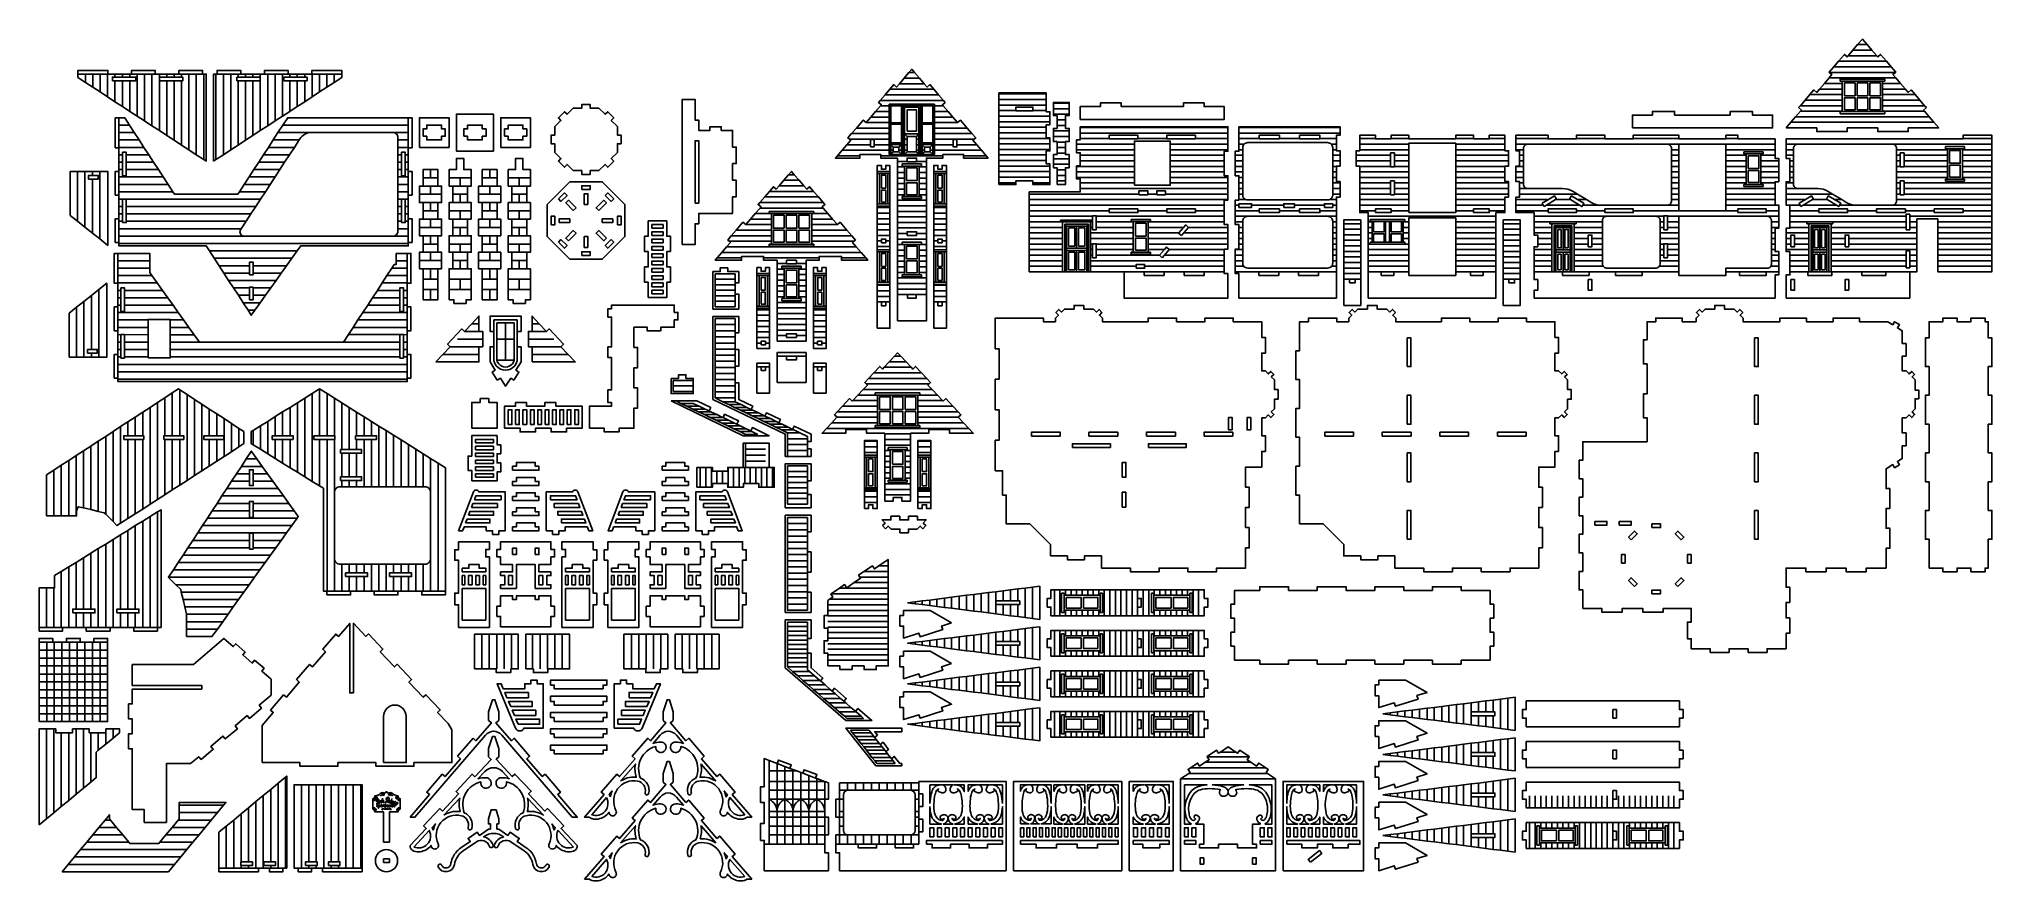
# Model space of a CAD drawing. Extents: x -737 to 847, y -331 to 352.
import ezdxf

# ---------------------------------------------------------------- set-up
doc = ezdxf.new("R2010")
doc.units = 0
doc.header["$MEASUREMENT"] = 0
doc.layers.add('CUT', color=7, linetype='CONTINUOUS')
doc.layers.add('ENGRAVE', color=1, linetype='CONTINUOUS')

msp = doc.modelspace()

# ---------------------------------------------------------------- linework, layer by layer
at = {"layer": 'CUT'}
for points in [[(680.2, 279.7), (705, 279.7), (705, 276.7), (729.7, 276.7), (729.7, 279.7), (754.5, 279.7), (754.5, 276.7), (779.2, 276.7), (779.2, 279.7), (804, 279.7), (800.1, 284.2), (796.2, 288.7), (792.4, 293.2), (791.6, 294.1), (793.9, 296.1), (792.4, 297.7), (792.4, 297.7), (788.6, 302.2), (784.7, 306.7), (781.5, 310.5), (779.2, 308.5), (776.9, 311.2), (773, 315.7), (769.1, 320.2), (766.8, 322.9), (768.9, 324.7), (769, 324.7), (769.1, 324.9), (765.4, 329.2), (761.5, 333.7), (756.7, 339.3), (754.5, 337.3), (753.7, 338.2), (749.8, 342.7), (745.9, 347.2), (742.1, 351.7), (738.2, 347.2), (734.4, 342.7), (730.5, 338.2), (729.7, 337.3), (727.4, 339.3), (722.7, 333.7), (718.8, 329.2), (715.1, 324.9), (715.2, 324.7), (717.3, 322.9), (715, 320.2), (711.2, 315.7), (707.3, 311.2), (705, 308.5), (702.7, 310.5), (699.5, 306.7), (695.6, 302.2), (691.8, 297.7), (691.7, 297.7), (690.3, 296.1), (692.6, 294.1), (691.8, 293.2), (687.9, 288.7), (684.1, 284.2)], [(-705, 320.5), (-699, 316.6), (-693, 312.7), (-687, 308.8), (-681, 304.8), (-675, 300.9), (-669, 297), (-663, 293.1), (-657, 289.2), (-651, 285.3), (-645, 281.4), (-639, 277.5), (-633, 273.6), (-627, 269.6), (-621, 265.7), (-615, 261.8), (-609, 257.9), (-603, 254), (-601, 252.7), (-601, 323.3), (-603, 323.3), (-603.9, 323.3), (-603.9, 326.3), (-623.1, 326.3), (-623.1, 323.3), (-627, 323.3), (-633, 323.3), (-639, 323.3), (-642.3, 323.3), (-642.3, 326.3), (-661.5, 326.3), (-661.5, 323.3), (-663, 323.3), (-669, 323.3), (-675, 323.3), (-680.7, 323.3), (-680.7, 326.3), (-705, 326.3), (-705, 323.3)], [(-677, 317.9), (-677, 320.9), (-675, 320.9), (-669, 320.9), (-663, 320.9), (-658, 320.9), (-658, 317.9), (-663, 317.9), (-669, 317.9), (-675, 317.9)], [(-639, 317.9), (-639, 320.9), (-633, 320.9), (-627, 320.9), (-621, 320.9), (-620, 320.9), (-620, 317.9), (-621, 317.9), (-627, 317.9), (-633, 317.9)], [(-595, 252.7), (-593.1, 254), (-587.1, 257.9), (-581.1, 261.8), (-575.1, 265.7), (-569.1, 269.6), (-563.1, 273.6), (-557.1, 277.5), (-551.1, 281.4), (-545.1, 285.3), (-539.1, 289.2), (-533.1, 293.1), (-527.1, 297), (-521.1, 300.9), (-515.1, 304.8), (-509.1, 308.8), (-503.1, 312.7), (-497.1, 316.6), (-491.1, 320.5), (-491.1, 323.3), (-491.1, 326.3), (-515.3, 326.3), (-515.3, 323.3), (-521.1, 323.3), (-527.1, 323.3), (-533.1, 323.3), (-534.6, 323.3), (-534.6, 326.3), (-553.8, 326.3), (-553.8, 323.3), (-557.1, 323.3), (-563.1, 323.3), (-569.1, 323.3), (-573, 323.3), (-573, 326.3), (-592.2, 326.3), (-592.2, 323.3), (-593.1, 323.3), (-595, 323.3)], [(-40.5, 123.2), (-40.5, 144.5), (-40.5, 149), (-40.5, 153.5), (-40.5, 158), (-40.5, 162.5), (-40.5, 167), (-40.5, 171.5), (-40.5, 176), (-40.5, 180.5), (-40.5, 185), (-40.5, 189.5), (-40.5, 194), (-40.5, 198.5), (-40.5, 203), (-40.5, 207.5), (-40.5, 212), (-40.5, 216.5), (-40.5, 221), (-40.5, 225.5), (-40.5, 230), (-40.5, 234.5), (-40.5, 239), (-40.5, 243.5), (-40.5, 248), (-40.5, 252.5), (-40.5, 255.2), (-54, 255.2), (-54, 257), (-54, 258.2), (-70.9, 258.2), (-70.9, 257), (-70.9, 255.2), (-90.7, 255.2), (-89.1, 257), (-85.3, 261.5), (-81.4, 266), (-78.3, 269.6), (-79.3, 270.5), (-80.6, 271.6), (-77.6, 275), (-73.7, 279.5), (-68.2, 286), (-65.9, 284), (-62.1, 288.5), (-58.2, 293), (-54.3, 297.5), (-53.5, 298.4), (-55.8, 300.4), (-54.4, 302), (-50.5, 306.5), (-46.7, 311), (-43.4, 314.8), (-41.2, 312.8), (-38.8, 315.5), (-35, 320), (-31.1, 324.5), (-28.8, 327.2), (-26.5, 324.5), (-22.6, 320), (-18.8, 315.5), (-16.4, 312.8), (-14.1, 314.8), (-10.9, 311), (-7.1, 306.5), (-3.2, 302), (-1.8, 300.4), (-4, 298.4), (-3.3, 297.5), (0.6, 293), (4.5, 288.5), (8.3, 284), (10.6, 286), (16.2, 279.5), (20, 275), (23, 271.6), (21.8, 270.5), (20.7, 269.6), (23.8, 266), (27.7, 261.5), (31.5, 257), (33.1, 255.2), (13.2, 255.2), (13.2, 257), (13.2, 258.2), (-3.6, 258.2), (-3.6, 257), (-3.6, 255.2), (-17, 255.2), (-17, 252.5), (-17, 248), (-17, 243.5), (-17, 239), (-17, 234.5), (-17, 230), (-17, 225.5), (-17, 221), (-17, 216.5), (-17, 212), (-17, 207.5), (-17, 203), (-17, 198.5), (-17, 194), (-17, 189.5), (-17, 185), (-17, 180.5), (-17, 176), (-17, 171.5), (-17, 167), (-17, 162.5), (-17, 158), (-17, 153.5), (-17, 149), (-17, 144.5), (-17, 123.2)], [(-214.9, 185.1), (-204.6, 185.1), (-204.6, 201.9), (-201.6, 201.9), (-201.6, 210.3), (-174.2, 210.3), (-174.2, 223.8), (-171.2, 223.8), (-171.2, 237.2), (-174.2, 237.2), (-174.2, 250.7), (-171.2, 250.7), (-171.2, 264.1), (-174.2, 264.1), (-174.2, 277.6), (-183.4, 277.6), (-183.4, 280.6), (-192.5, 280.6), (-192.5, 277.6), (-201.6, 277.6), (-201.6, 286), (-204.6, 286), (-204.6, 302.8), (-214.9, 302.8)], [(41.8, 233.7), (55.6, 233.7), (55.6, 235.2), (55.6, 236.7), (69.4, 236.7), (69.4, 235.2), (69.4, 233.7), (83.2, 233.7), (83.2, 235.2), (83.2, 239.7), (83.2, 244.2), (83.2, 248.7), (83.2, 250.4), (80.2, 250.4), (80.2, 253.2), (80.2, 257.7), (80.2, 261), (83.2, 261), (83.2, 262.2), (83.2, 266.7), (83.2, 271.2), (83.2, 271.6), (80.2, 271.6), (80.2, 275.7), (80.2, 280.2), (80.2, 282.2), (83.2, 282.2), (83.2, 284.7), (83.2, 289.2), (83.2, 292.7), (80.2, 292.7), (80.2, 293.7), (80.2, 298.2), (80.2, 302.7), (80.2, 307.2), (80.2, 308), (41.8, 308), (41.8, 307.2), (41.8, 302.7), (41.8, 298.2), (41.8, 293.7), (41.8, 289.2), (41.8, 284.7), (41.8, 280.2), (41.8, 275.7), (41.8, 271.2), (41.8, 266.7), (41.8, 262.2), (41.8, 257.7), (41.8, 253.2), (41.8, 248.7), (41.8, 244.2), (41.8, 239.7), (41.8, 235.2)], [(727.4, 305.8), (736.1, 305.8), (736.1, 316.2), (727.4, 316.2)], [(727.4, 294.3), (736.1, 294.3), (736.1, 304.1), (727.4, 304.1)], [(737.8, 305.8), (746.4, 305.8), (746.4, 316.2), (737.8, 316.2)], [(737.8, 294.3), (746.4, 294.3), (746.4, 304.1), (737.8, 304.1)], [(748.1, 305.8), (756.7, 305.8), (756.7, 316.2), (748.1, 316.2)], [(748.1, 294.3), (756.7, 294.3), (756.7, 304.1), (748.1, 304.1)], [(-674.8, 186.8), (-671.8, 186.8), (-671.8, 185.9), (-671.8, 183.9), (-601, 183.9), (-598.4, 179.9), (-594.5, 173.9), (-590.6, 167.9), (-586.7, 161.9), (-582.8, 155.9), (-578.8, 149.9), (-574.9, 143.9), (-571, 137.9), (-567.1, 131.9), (-564.4, 127.8), (-561.5, 131.9), (-557.2, 137.9), (-552.9, 143.9), (-548.6, 149.9), (-544.3, 155.9), (-540.1, 161.9), (-535.8, 167.9), (-531.5, 173.9), (-527.2, 179.9), (-524.3, 183.9), (-437.1, 183.9), (-437.1, 185.9), (-437.1, 186.8), (-434.1, 186.8), (-434.1, 206), (-437.1, 206), (-437.1, 209.9), (-437.1, 215.9), (-437.1, 221.9), (-437.1, 225.2), (-434.1, 225.2), (-434.1, 244.4), (-437.1, 244.4), (-437.1, 245.9), (-437.1, 251.9), (-437.1, 257.9), (-437.1, 263.6), (-434.1, 263.6), (-434.1, 287.9), (-437.1, 287.9), (-534.9, 287.9), (-538.9, 281.9), (-542.8, 275.9), (-546.7, 269.9), (-550.6, 263.9), (-554.5, 257.9), (-558.4, 251.9), (-562.3, 245.9), (-566.2, 239.9), (-570.1, 233.9), (-574.1, 227.9), (-575.4, 225.9), (-626.7, 225.9), (-628, 227.9), (-631.9, 233.9), (-635.8, 239.9), (-639.7, 245.9), (-643.7, 251.9), (-647.6, 257.9), (-651.5, 263.9), (-655.4, 269.9), (-659.3, 275.9), (-663.2, 281.9), (-667.1, 287.9), (-671.8, 287.9), (-674.8, 287.9), (-674.8, 263.6), (-671.8, 263.6), (-671.8, 257.9), (-671.8, 251.9), (-671.8, 245.9), (-671.8, 244.4), (-674.8, 244.4), (-674.8, 225.2), (-671.8, 225.2), (-671.8, 221.9), (-671.8, 215.9), (-671.8, 209.9), (-671.8, 206), (-674.8, 206)], [(-428.1, 263.9), (-404.1, 263.9), (-404.1, 287.9), (-428.1, 287.9)], [(-368.1, 260.9), (-368.1, 290.9), (-398.1, 290.9), (-398.1, 260.9)], [(-362.1, 263.9), (-338.1, 263.9), (-338.1, 287.9), (-362.1, 287.9)], [(-318.3, 259.8), (-318.3, 266.8), (-321.3, 266.8), (-321.3, 273.8), (-318.3, 273.8), (-318.3, 280.8), (-313.3, 285.8), (-315.4, 287.9), (-310.5, 292.8), (-308.4, 290.7), (-303.4, 295.6), (-296.4, 295.6), (-296.4, 298.6), (-289.5, 298.6), (-289.5, 295.6), (-282.5, 295.6), (-277.5, 290.7), (-275.4, 292.8), (-270.5, 287.9), (-272.6, 285.8), (-267.6, 280.8), (-267.6, 273.8), (-264.6, 273.8), (-264.6, 266.8), (-267.6, 266.8), (-267.6, 259.8), (-272.6, 254.9), (-270.5, 252.8), (-275.4, 247.8), (-277.5, 250), (-282.5, 245), (-289.5, 245), (-289.5, 242), (-296.4, 242), (-296.4, 245), (-303.4, 245), (-308.4, 250), (-310.5, 247.8), (-315.4, 252.8), (-313.3, 254.9)], [(-45.9, 283.9), (-37.1, 283.9), (-37.1, 297.7), (-45.9, 297.7)], [(-32.5, 276.9), (-25.1, 276.9), (-25.1, 294.4), (-32.5, 294.4)], [(-20.5, 283.9), (-11.7, 283.9), (-11.7, 297.7), (-20.5, 297.7)], [(55.6, 293.5), (69.4, 293.5), (69.4, 293.7), (69.4, 296.5), (55.6, 296.5), (55.6, 293.7)], [(89, 233.7), (89, 236.7), (89, 241.2), (89, 245.7), (89, 247.4), (86, 247.4), (86, 250.2), (86, 254.7), (86, 258), (89, 258), (89, 259.2), (89, 263.7), (89, 268.2), (89, 268.6), (86, 268.6), (86, 272.7), (86, 277.2), (86, 279.2), (89, 279.2), (89, 281.7), (89, 286.2), (89, 289.7), (86, 289.7), (86, 290.7), (86, 295.2), (86, 299.7), (86, 300.3), (98.8, 300.3), (98.8, 299.7), (98.8, 295.2), (98.8, 290.7), (98.8, 289.7), (95.8, 289.7), (95.8, 286.2), (95.8, 281.7), (95.8, 279.2), (98.8, 279.2), (98.8, 277.2), (98.8, 272.7), (98.8, 268.6), (95.8, 268.6), (95.8, 268.2), (95.8, 263.7), (95.8, 259.2), (95.8, 258), (98.8, 258), (98.8, 254.7), (98.8, 250.2), (98.8, 247.4), (95.8, 247.4), (95.8, 245.7), (95.8, 241.2), (95.8, 236.7), (95.8, 233.7)], [(107.8, 296.9), (124.1, 296.9), (124.1, 299.9), (141, 299.9), (141, 296.9), (191.4, 296.9), (191.4, 299.9), (208.2, 299.9), (208.2, 296.9), (224.5, 296.9), (224.5, 286.6), (107.8, 286.6)], [(555.5, 279.7), (555.5, 290), (571.7, 290), (571.7, 293), (589.7, 293), (589.7, 290), (634.9, 290), (634.9, 293), (652.9, 293), (652.9, 290), (669.2, 290), (669.2, 279.7)], [(-425.1, 272.9), (-422.1, 272.9), (-422.1, 269.9), (-410.1, 269.9), (-410.1, 272.9), (-407.1, 272.9), (-407.1, 278.9), (-410.1, 278.9), (-410.1, 281.9), (-422.1, 281.9), (-422.1, 278.9), (-425.1, 278.9)], [(-392.1, 272.9), (-389.1, 272.9), (-389.1, 269.9), (-377.1, 269.9), (-377.1, 272.9), (-374.1, 272.9), (-374.1, 278.9), (-377.1, 278.9), (-377.1, 281.9), (-389.1, 281.9), (-389.1, 278.9), (-392.1, 278.9)], [(-359.1, 272.9), (-356.1, 272.9), (-356.1, 269.9), (-344.1, 269.9), (-344.1, 272.9), (-341.1, 272.9), (-341.1, 278.9), (-344.1, 278.9), (-344.1, 281.9), (-356.1, 281.9), (-356.1, 278.9), (-359.1, 278.9)], [(-62.4, 264.2), (-59.4, 264.2), (-59.4, 266), (-59.4, 270.2), (-62.4, 270.2), (-62.4, 266)], [(-45.9, 267.5), (-37.1, 267.5), (-37.1, 282.6), (-45.9, 282.6)], [(-20.5, 267.5), (-20.5, 282.6), (-11.7, 282.6), (-11.7, 267.5)], [(4.8, 266), (4.8, 270.2), (7.8, 270.2), (7.8, 266), (7.8, 264.2), (4.8, 264.2)], [(66.4, 163), (93.4, 163), (95.2, 163), (96.7, 163), (104.8, 163), (113, 163), (114.4, 163), (116.2, 163), (143.3, 163), (143.3, 141.7), (227.5, 141.7), (227.5, 161.5), (224.5, 161.5), (224.5, 163), (224.5, 167.5), (224.5, 172), (224.5, 176.5), (224.5, 181), (224.5, 181.4), (227.5, 181.4), (227.5, 185.5), (227.5, 190), (227.5, 194.5), (227.5, 199), (227.5, 201.2), (224.5, 201.2), (224.5, 203.5), (224.5, 208), (224.5, 212.5), (224.5, 217), (224.5, 221.1), (227.5, 221.1), (227.5, 221.5), (227.5, 226), (227.5, 230.5), (227.5, 235), (227.5, 239.5), (227.5, 240.9), (224.5, 240.9), (224.5, 244), (224.5, 248.5), (224.5, 253), (224.5, 257.5), (224.5, 260.8), (227.5, 260.8), (227.5, 262), (227.5, 266.5), (227.5, 271), (227.5, 275.5), (227.5, 280), (227.5, 280.6), (107.8, 280.6), (107.8, 280), (107.8, 275.5), (107.8, 271), (107.8, 270), (104.8, 270), (104.8, 266.5), (104.8, 262), (104.8, 259.5), (107.8, 259.5), (107.8, 257.5), (107.8, 253), (107.8, 248.9), (104.8, 248.9), (104.8, 248.5), (104.8, 244), (104.8, 239.5), (104.8, 238.3), (107.8, 238.3), (107.8, 235), (107.8, 230.5), (107.8, 227.7), (66.4, 227.7), (66.4, 226), (66.4, 221.5), (66.4, 217), (66.4, 212.5), (66.4, 208), (66.4, 203.5), (66.4, 199), (66.4, 194.5), (66.4, 190), (66.4, 185.5), (66.4, 181), (66.4, 176.5), (66.4, 172), (66.4, 167.5)], [(131.2, 270.7), (154.5, 270.7), (154.5, 271), (154.5, 273.7), (131.2, 273.7), (131.2, 271)], [(177.9, 270.7), (201.2, 270.7), (201.2, 271), (201.2, 273.7), (177.9, 273.7), (177.9, 271)], [(236.5, 141.7), (315.5, 141.7), (315.5, 163), (315.5, 167.5), (315.5, 172), (315.5, 176.5), (315.5, 181), (315.5, 185.5), (315.5, 190), (315.5, 194.5), (315.5, 199), (315.5, 203.5), (315.5, 208), (315.5, 212.5), (315.5, 217), (315.5, 221.5), (315.5, 223.6), (318.5, 223.6), (318.5, 226), (318.5, 230.5), (318.5, 235), (318.5, 236.1), (315.5, 236.1), (315.5, 239.5), (315.5, 244), (315.5, 248.5), (315.5, 248.7), (318.5, 248.7), (318.5, 253), (318.5, 257.5), (318.5, 261.2), (315.5, 261.2), (315.5, 262), (315.5, 266.5), (315.5, 271), (315.5, 273.7), (318.5, 273.7), (318.5, 275.5), (318.5, 280), (318.5, 280.6), (236.5, 280.6), (236.5, 280), (236.5, 275.5), (236.5, 271), (236.5, 266.5), (236.5, 262), (236.5, 260.8), (233.5, 260.8), (233.5, 257.5), (233.5, 253), (233.5, 248.5), (233.5, 244), (233.5, 240.9), (236.5, 240.9), (236.5, 239.5), (236.5, 235), (236.5, 230.5), (236.5, 226), (236.5, 221.5), (236.5, 221.1), (233.5, 221.1), (233.5, 217), (233.5, 212.5), (233.5, 208), (233.5, 203.5), (233.5, 201.2), (236.5, 201.2), (236.5, 199), (236.5, 194.5), (236.5, 190), (236.5, 185.5), (236.5, 181.4), (233.5, 181.4), (233.5, 181), (233.5, 176.5), (233.5, 172), (233.5, 167.5), (233.5, 163), (233.5, 161.5), (236.5, 161.5)], [(252.9, 270.7), (252.9, 271), (252.9, 273.7), (269.3, 273.7), (269.3, 271), (269.3, 270.7)], [(285.7, 271), (285.7, 273.7), (302.1, 273.7), (302.1, 271), (302.1, 270.7), (285.7, 270.7)], [(341.3, 141.7), (341.3, 163), (341.3, 167.5), (341.3, 172), (341.3, 176.5), (341.3, 181), (341.3, 185.5), (341.3, 190), (341.3, 194.5), (341.3, 199), (341.3, 203.5), (341.3, 208), (341.3, 211), (334.4, 211), (334.4, 212.5), (334.4, 217), (334.4, 221.5), (334.4, 226), (334.4, 230.5), (334.4, 235), (334.4, 239.5), (334.4, 244), (334.4, 248.5), (334.4, 248.7), (331.4, 248.7), (331.4, 253), (331.4, 257.5), (331.4, 261.2), (334.4, 261.2), (334.4, 262), (334.4, 266.5), (334.4, 271), (334.4, 273.7), (347.1, 273.7), (347.1, 271), (347.1, 270.7), (359.8, 270.7), (359.8, 271), (359.8, 273.7), (374.2, 273.7), (374.2, 271), (374.2, 270.7), (412.3, 270.7), (412.3, 271), (412.3, 273.7), (426.8, 273.7), (426.8, 271), (426.8, 270.7), (439.5, 270.7), (439.5, 271), (439.5, 273.7), (452.1, 273.7), (452.1, 271), (452.1, 266.5), (452.1, 262), (452.1, 261.2), (455.1, 261.2), (455.1, 257.5), (455.1, 253), (455.1, 248.7), (452.1, 248.7), (452.1, 248.5), (452.1, 244), (452.1, 239.5), (452.1, 236.1), (455.1, 236.1), (455.1, 235), (455.1, 230.5), (455.1, 226), (455.1, 223.6), (452.1, 223.6), (452.1, 221.5), (452.1, 217), (452.1, 212.5), (452.1, 211), (444.8, 211), (444.8, 208), (444.8, 203.5), (444.8, 199), (444.8, 194.5), (444.8, 190), (444.8, 185.5), (444.8, 181), (444.8, 176.5), (444.8, 172), (444.8, 167.5), (444.8, 163), (444.8, 141.7)], [(475.8, 141.7), (475.8, 148), (478.8, 148), (478.8, 156.6), (475.8, 156.6), (475.8, 163), (475.8, 167.5), (475.8, 172), (475.8, 176.5), (475.8, 181), (475.8, 183.3), (478.8, 183.3), (478.8, 185.5), (478.8, 190), (478.8, 192.7), (475.8, 192.7), (475.8, 194.5), (475.8, 199), (475.8, 203.5), (475.8, 208), (475.8, 211), (461.1, 211), (461.1, 212.5), (461.1, 217), (461.1, 221.5), (461.1, 223.6), (464.1, 223.6), (464.1, 226), (464.1, 230.5), (464.1, 235), (464.1, 236.1), (461.1, 236.1), (461.1, 239.5), (461.1, 244), (461.1, 248.5), (461.1, 248.7), (464.1, 248.7), (464.1, 253), (464.1, 257.5), (464.1, 261.2), (461.1, 261.2), (461.1, 262), (461.1, 266.5), (461.1, 271), (461.1, 273.7), (487.2, 273.7), (487.2, 271), (487.2, 270.7), (510.2, 270.7), (510.2, 271), (510.2, 273.7), (533.2, 273.7), (533.2, 271), (533.2, 270.7), (556.2, 270.7), (556.2, 271), (556.2, 273.7), (593.3, 273.7), (593.3, 271), (593.3, 270.7), (631.4, 270.7), (631.4, 271), (631.4, 273.7), (641.1, 273.7), (641.1, 271), (641.1, 270.7), (671.2, 270.7), (671.2, 266.5), (671.2, 262), (671.2, 257.5), (671.2, 254.9), (674.2, 254.9), (674.2, 253), (674.2, 248.5), (674.2, 244), (674.2, 239.5), (674.2, 236), (671.2, 236), (671.2, 235), (671.2, 230.5), (671.2, 226), (671.2, 221.5), (671.2, 217.1), (674.2, 217.1), (674.2, 217), (674.2, 212.5), (674.2, 208), (674.2, 203.5), (674.2, 199), (674.2, 198.3), (671.2, 198.3), (671.2, 194.5), (671.2, 190), (671.2, 185.5), (671.2, 181), (671.2, 179.4), (674.2, 179.4), (674.2, 176.5), (674.2, 172), (674.2, 167.5), (674.2, 163), (674.2, 160.5), (671.2, 160.5), (671.2, 141.7)], [(680.2, 141.7), (780.5, 141.7), (780.5, 163), (786.3, 163), (786.3, 167.5), (786.3, 172), (786.3, 176.5), (786.3, 181), (786.3, 185.5), (786.3, 190), (786.3, 194.5), (786.3, 199), (786.3, 203.5), (786.3, 205.8), (803.2, 205.8), (803.2, 203.5), (803.2, 199), (803.2, 194.5), (803.2, 190), (803.2, 185.5), (803.2, 181), (803.2, 176.5), (803.2, 172), (803.2, 167.5), (803.2, 163), (847.1, 163), (847.1, 167.5), (847.1, 172), (847.1, 176.5), (847.1, 181), (847.1, 185.5), (847.1, 190), (847.1, 194.5), (847.1, 199), (847.1, 203.5), (847.1, 208), (847.1, 212.5), (847.1, 217), (847.1, 221.5), (847.1, 226), (847.1, 230.5), (847.1, 235), (847.1, 239.5), (847.1, 244), (847.1, 248.5), (847.1, 253), (847.1, 257.5), (847.1, 262), (847.1, 266.5), (847.1, 271), (847.1, 273.7), (823.7, 273.7), (823.7, 271), (823.7, 270.7), (680.2, 270.7), (680.2, 266.5), (680.2, 262), (680.2, 257.5), (680.2, 254.9), (683.2, 254.9), (683.2, 253), (683.2, 248.5), (683.2, 244), (683.2, 239.5), (683.2, 236), (680.2, 236), (680.2, 235), (680.2, 230.5), (680.2, 226), (680.2, 221.5), (680.2, 217.1), (683.2, 217.1), (683.2, 217), (683.2, 212.5), (683.2, 208), (683.2, 203.5), (683.2, 199), (683.2, 198.3), (680.2, 198.3), (680.2, 194.5), (680.2, 190), (680.2, 185.5), (680.2, 181), (680.2, 179.4), (683.2, 179.4), (683.2, 176.5), (683.2, 172), (683.2, 167.5), (683.2, 163), (683.2, 160.5), (680.2, 160.5)], [(-668.8, 240.9), (-665.8, 240.9), (-665.8, 245.9), (-665.8, 251.9), (-665.8, 257.9), (-665.8, 259.9), (-668.8, 259.9), (-668.8, 257.9), (-668.8, 251.9), (-668.8, 245.9)], [(-442.6, 240.9), (-442.6, 245.9), (-442.6, 251.9), (-442.6, 257.9), (-442.6, 259.9), (-439.6, 259.9), (-439.6, 257.9), (-439.6, 251.9), (-439.6, 245.9), (-439.6, 240.9)], [(-404.1, 140.3), (-400.1, 140.3), (-400.1, 137.3), (-390.2, 137.3), (-390.2, 140.3), (-386.1, 140.3), (-386.1, 148.7), (-386.1, 157.1), (-386.1, 165.4), (-389.1, 165.4), (-389.1, 172.1), (-389.1, 178.8), (-386.1, 178.8), (-386.1, 185.5), (-386.1, 192.2), (-389.1, 192.2), (-389.1, 199), (-389.1, 205.7), (-386.1, 205.7), (-386.1, 212.4), (-386.1, 219.1), (-389.1, 219.1), (-389.1, 225.8), (-389.1, 232.5), (-386.1, 232.5), (-386.1, 239.2), (-386.1, 245.9), (-392.1, 245.9), (-392.1, 254.9), (-398.1, 254.9), (-398.1, 245.9), (-404.1, 245.9), (-404.1, 239.2), (-404.1, 232.5), (-401.1, 232.5), (-401.1, 225.8), (-401.1, 219.1), (-404.1, 219.1), (-404.1, 212.4), (-404.1, 205.7), (-401.1, 205.7), (-401.1, 199), (-401.1, 192.2), (-404.1, 192.2), (-404.1, 185.5), (-404.1, 178.8), (-401.1, 178.8), (-401.1, 172.1), (-401.1, 165.4), (-404.1, 165.4), (-404.1, 157.1), (-404.1, 148.7)], [(-356.1, 140.3), (-352.1, 140.3), (-352.1, 137.3), (-342.2, 137.3), (-342.2, 140.3), (-338.1, 140.3), (-338.1, 148.7), (-338.1, 157.1), (-338.1, 165.4), (-341.1, 165.4), (-341.1, 172.1), (-341.1, 178.8), (-338.1, 178.8), (-338.1, 185.5), (-338.1, 192.2), (-341.1, 192.2), (-341.1, 199), (-341.1, 205.7), (-338.1, 205.7), (-338.1, 212.4), (-338.1, 219.1), (-341.1, 219.1), (-341.1, 225.8), (-341.1, 232.5), (-338.1, 232.5), (-338.1, 239.2), (-338.1, 245.9), (-344.1, 245.9), (-344.1, 254.9), (-350.1, 254.9), (-350.1, 245.9), (-356.1, 245.9), (-356.1, 239.2), (-356.1, 232.5), (-353.1, 232.5), (-353.1, 225.8), (-353.1, 219.1), (-356.1, 219.1), (-356.1, 212.4), (-356.1, 205.7), (-353.1, 205.7), (-353.1, 199), (-353.1, 192.2), (-356.1, 192.2), (-356.1, 185.5), (-356.1, 178.8), (-353.1, 178.8), (-353.1, 172.1), (-353.1, 165.4), (-356.1, 165.4), (-356.1, 157.1), (-356.1, 148.7)], [(-204.6, 218.7), (-201.6, 218.7), (-201.6, 269.2), (-204.6, 269.2)], [(-32.7, 252.5), (-32.7, 255.2), (-24.9, 255.2), (-24.9, 252.5), (-24.9, 252.2), (-32.7, 252.2)], [(151.7, 233.2), (180.7, 233.2), (180.7, 235), (180.7, 239.5), (180.7, 244), (180.7, 248.5), (180.7, 253), (180.7, 257.5), (180.7, 262), (180.7, 266.5), (180.7, 269), (151.7, 269), (151.7, 266.5), (151.7, 262), (151.7, 257.5), (151.7, 253), (151.7, 248.5), (151.7, 244), (151.7, 239.5), (151.7, 235)], [(359.5, 248.1), (359.5, 248.5), (359.5, 253), (359.5, 257.5), (359.5, 259.4), (362.5, 259.4), (362.5, 257.5), (362.5, 253), (362.5, 248.5), (362.5, 248.1)], [(374.2, 211), (374.2, 212.5), (374.2, 217), (374.2, 221.5), (374.2, 226), (374.2, 230.5), (374.2, 235), (374.2, 239.5), (374.2, 244), (374.2, 248.5), (374.2, 253), (374.2, 257.5), (374.2, 262), (374.2, 266.5), (374.2, 267.2), (412.3, 267.2), (412.3, 266.5), (412.3, 262), (412.3, 257.5), (412.3, 253), (412.3, 248.5), (412.3, 244), (412.3, 239.5), (412.3, 235), (412.3, 230.5), (412.3, 226), (412.3, 221.5), (412.3, 217), (412.3, 212.5), (412.3, 211)], [(593.3, 212.5), (593.3, 217), (593.3, 221.5), (593.3, 226), (593.3, 230.5), (593.3, 235), (593.3, 239.5), (593.3, 244), (593.3, 248.5), (593.3, 253), (593.3, 257.5), (593.3, 262), (593.3, 266.5), (631.4, 266.5), (631.4, 262), (631.4, 257.5), (631.4, 253), (631.4, 248.5), (631.4, 244), (631.4, 239.5), (631.4, 235), (631.4, 230.5), (631.4, 226), (631.4, 221.5), (631.4, 217), (631.4, 212.5)], [(649.5, 246.8), (658.1, 246.8), (658.1, 257.1), (649.5, 257.1)], [(772.8, 248.1), (772.8, 248.5), (772.8, 253), (772.8, 257.5), (772.8, 259.4), (775.8, 259.4), (775.8, 257.5), (775.8, 253), (775.8, 248.5), (775.8, 248.1)], [(812.7, 251), (821.4, 251), (821.4, 261.4), (812.7, 261.4)], [(-711.3, 208.7), (-711.3, 244.4), (-705.3, 244.4), (-699.3, 244.4), (-693.3, 244.4), (-687.3, 244.4), (-680.8, 244.4), (-680.8, 184.4), (-687.3, 189.6), (-693.3, 194.4), (-699.3, 199.1), (-705.3, 203.9)], [(-696.4, 238.1), (-696.4, 241.1), (-693.3, 241.1), (-688.6, 241.1), (-688.6, 238.1), (-693.3, 238.1)], [(-425.1, 140.3), (-419.1, 140.3), (-413.1, 140.3), (-413.1, 148.7), (-413.1, 157.1), (-413.1, 165.4), (-410.1, 165.4), (-410.1, 172.1), (-410.1, 178.8), (-413.1, 178.8), (-413.1, 185.5), (-413.1, 192.2), (-410.1, 192.2), (-410.1, 199), (-410.1, 205.7), (-413.1, 205.7), (-413.1, 212.4), (-413.1, 219.1), (-410.1, 219.1), (-410.1, 225.8), (-410.1, 232.5), (-413.1, 232.5), (-413.1, 239.2), (-413.1, 245.9), (-419.1, 245.9), (-425.1, 245.9), (-425.1, 239.2), (-425.1, 232.5), (-428.1, 232.5), (-428.1, 225.8), (-428.1, 219.1), (-425.1, 219.1), (-425.1, 212.4), (-425.1, 205.7), (-428.1, 205.7), (-428.1, 199), (-428.1, 192.2), (-425.1, 192.2), (-425.1, 185.5), (-425.1, 178.8), (-428.1, 178.8), (-428.1, 172.1), (-428.1, 165.4), (-425.1, 165.4), (-425.1, 157.1), (-425.1, 148.7)], [(-377.1, 140.3), (-371.1, 140.3), (-365.1, 140.3), (-365.1, 148.7), (-365.1, 157.1), (-365.1, 165.4), (-362.1, 165.4), (-362.1, 172.1), (-362.1, 178.8), (-365.1, 178.8), (-365.1, 185.5), (-365.1, 192.2), (-362.1, 192.2), (-362.1, 199), (-362.1, 205.7), (-365.1, 205.7), (-365.1, 212.4), (-365.1, 219.1), (-362.1, 219.1), (-362.1, 225.8), (-362.1, 232.5), (-365.1, 232.5), (-365.1, 239.2), (-365.1, 245.9), (-371.1, 245.9), (-377.1, 245.9), (-377.1, 239.2), (-377.1, 232.5), (-380.1, 232.5), (-380.1, 225.8), (-380.1, 219.1), (-377.1, 219.1), (-377.1, 212.4), (-377.1, 205.7), (-380.1, 205.7), (-380.1, 199), (-380.1, 192.2), (-377.1, 192.2), (-377.1, 185.5), (-377.1, 178.8), (-380.1, 178.8), (-380.1, 172.1), (-380.1, 165.4), (-377.1, 165.4), (-377.1, 157.1), (-377.1, 148.7)], [(-138.1, 106.7), (-138.1, 111.2), (-138.1, 115.7), (-138.1, 120.2), (-138.1, 124.7), (-138.1, 129.2), (-138.1, 133.7), (-138.1, 138.2), (-138.1, 142.7), (-138.1, 147.2), (-138.1, 151.7), (-138.1, 156.2), (-138.1, 160.7), (-138.1, 165.2), (-138.1, 169.7), (-138.1, 172.4), (-149, 172.4), (-149, 174.2), (-149, 175.4), (-166.9, 175.4), (-166.9, 174.2), (-166.9, 172.4), (-188.2, 172.4), (-186.7, 174.2), (-182.8, 178.7), (-179, 183.2), (-175.9, 186.8), (-176.9, 187.7), (-178.1, 188.7), (-175.2, 192.2), (-171.3, 196.7), (-165.8, 203.1), (-163.5, 201.2), (-159.6, 205.7), (-155.7, 210.2), (-151.9, 214.7), (-151.1, 215.6), (-153.4, 217.5), (-152, 219.2), (-148.1, 223.7), (-144.2, 228.2), (-141, 231.9), (-138.7, 230), (-136.4, 232.7), (-132.5, 237.2), (-128.7, 241.7), (-126.4, 244.4), (-124.1, 241.7), (-120.2, 237.2), (-116.3, 232.7), (-114, 230), (-111.7, 231.9), (-108.5, 228.2), (-104.6, 223.7), (-100.8, 219.2), (-99.3, 217.5), (-101.6, 215.6), (-100.8, 214.7), (-97, 210.2), (-93.1, 205.7), (-89.2, 201.2), (-87, 203.1), (-81.4, 196.7), (-77.5, 192.2), (-74.6, 188.7), (-75.8, 187.7), (-76.9, 186.8), (-73.8, 183.2), (-69.9, 178.7), (-66, 174.2), (-64.5, 172.4), (-85.8, 172.4), (-85.8, 174.2), (-85.8, 175.4), (-103.8, 175.4), (-103.8, 174.2), (-103.8, 172.4), (-114.6, 172.4), (-114.6, 169.7), (-114.6, 165.2), (-114.6, 160.7), (-114.6, 156.2), (-114.6, 151.7), (-114.6, 147.2), (-114.6, 142.7), (-114.6, 138.2), (-114.6, 133.7), (-114.6, 129.2), (-114.6, 124.7), (-114.6, 120.2), (-114.6, 115.7), (-114.6, 111.2), (-114.6, 106.7)], [(-56.8, 117.2), (-56.8, 138.5), (-56.8, 143), (-56.8, 147.5), (-56.8, 152), (-56.8, 152.8), (-56.8, 154.5), (-56.8, 179.2), (-56.8, 180.9), (-56.8, 183.5), (-56.8, 188), (-56.8, 192.5), (-56.8, 197), (-56.8, 201.5), (-56.8, 206), (-56.8, 210.5), (-56.8, 215), (-56.8, 216.3), (-56.8, 218), (-56.8, 242.7), (-56.8, 244.4), (-56.8, 249.2), (-53.4, 249.2), (-53.4, 246.2), (-50, 246.2), (-50, 249.2), (-46.5, 249.2), (-46.5, 244.4), (-46.5, 242.7), (-46.5, 218), (-46.5, 216.3), (-46.5, 215), (-46.5, 210.5), (-46.5, 206), (-46.5, 201.5), (-46.5, 197), (-46.5, 192.5), (-46.5, 188), (-46.5, 183.5), (-46.5, 180.9), (-46.5, 179.2), (-46.5, 154.5), (-46.5, 152.8), (-46.5, 152), (-46.5, 147.5), (-46.5, 143), (-46.5, 138.5), (-46.5, 117.2)], [(-53.4, 230.9), (-50, 230.9), (-50, 241.3), (-53.4, 241.3)], [(-33.1, 236.9), (-24.5, 236.9), (-24.5, 247.3), (-33.1, 247.3)], [(-11, 117.2), (-0.7, 117.2), (-0.7, 138.5), (-0.7, 143), (-0.7, 147.5), (-0.7, 152), (-0.7, 152.8), (-0.7, 154.5), (-0.7, 179.2), (-0.7, 180.9), (-0.7, 183.5), (-0.7, 188), (-0.7, 192.5), (-0.7, 197), (-0.7, 201.5), (-0.7, 206), (-0.7, 210.5), (-0.7, 215), (-0.7, 216.3), (-0.7, 218), (-0.7, 242.7), (-0.7, 244.4), (-0.7, 249.2), (-4.2, 249.2), (-4.2, 246.2), (-7.6, 246.2), (-7.6, 249.2), (-11, 249.2), (-11, 244.4), (-11, 242.7), (-11, 218), (-11, 216.3), (-11, 215), (-11, 210.5), (-11, 206), (-11, 201.5), (-11, 197), (-11, 192.5), (-11, 188), (-11, 183.5), (-11, 180.9), (-11, 179.2), (-11, 154.5), (-11, 152.8), (-11, 152), (-11, 147.5), (-11, 143), (-11, 138.5)], [(-7.6, 230.9), (-7.6, 241.3), (-4.2, 241.3), (-4.2, 230.9)], [(649.5, 235.3), (658.1, 235.3), (658.1, 245.1), (649.5, 245.1)], [(812.7, 239.6), (821.4, 239.6), (821.4, 249.4), (812.7, 249.4)], [(-668.8, 202.9), (-665.8, 202.9), (-665.8, 203.9), (-665.8, 209.9), (-665.8, 215.9), (-665.8, 221.9), (-668.8, 221.9), (-668.8, 215.9), (-668.8, 209.9), (-668.8, 203.9)], [(-442.6, 202.9), (-442.6, 203.9), (-442.6, 209.9), (-442.6, 215.9), (-442.6, 221.9), (-439.6, 221.9), (-439.6, 215.9), (-439.6, 209.9), (-439.6, 203.9), (-439.6, 202.9)], [(-324.4, 191.5), (-324.4, 217.6), (-306, 236), (-279.9, 236), (-261.5, 217.6), (-261.5, 191.5), (-279.9, 173.1), (-306, 173.1)], [(-315.4, 222.1), (-313.3, 220), (-308.4, 224.9), (-310.5, 227)], [(-296.4, 229.8), (-289.5, 229.8), (-289.5, 232.8), (-296.4, 232.8)], [(-291.4, 217.6), (-294.4, 217.6), (-294.4, 226.3), (-291.4, 226.3)], [(-277.5, 224.9), (-272.6, 220), (-270.5, 222.1), (-275.4, 227)], [(-53.4, 219.4), (-50, 219.4), (-50, 229.2), (-53.4, 229.2)], [(-33.1, 225.4), (-33.1, 235.2), (-24.5, 235.2), (-24.5, 225.4)], [(-7.6, 219.4), (-4.2, 219.4), (-4.2, 229.2), (-7.6, 229.2)], [(155.4, 225.5), (155.4, 226), (155.4, 228.5), (162.6, 228.5), (162.6, 226), (162.6, 225.5)], [(169.8, 225.5), (169.8, 226), (169.8, 228.5), (176.9, 228.5), (176.9, 226), (176.9, 225.5)], [(359.5, 225.4), (359.5, 226), (359.5, 230.5), (359.5, 235), (359.5, 236.7), (362.5, 236.7), (362.5, 235), (362.5, 230.5), (362.5, 226), (362.5, 225.4)], [(483.9, 215.9), (485.8, 217), (493.3, 221.5), (494, 222), (492.4, 224.5), (487.5, 221.5), (482.4, 218.5), (483.2, 217)], [(504.5, 222), (505.2, 221.5), (512.7, 217), (514.6, 215.9), (515.3, 217), (516.2, 218.5), (511, 221.5), (506.1, 224.5)], [(692.2, 215.9), (694.1, 217), (701.6, 221.5), (702.3, 222), (700.7, 224.5), (695.8, 221.5), (690.7, 218.5), (691.5, 217)], [(712.8, 222), (713.5, 221.5), (721, 217), (722.9, 215.9), (723.6, 217), (724.5, 218.5), (719.3, 221.5), (714.4, 224.5)], [(772.8, 225.4), (772.8, 226), (772.8, 230.5), (772.8, 235), (772.8, 236.7), (775.8, 236.7), (775.8, 235), (775.8, 230.5), (775.8, 226), (775.8, 225.4)], [(-321.3, 201), (-318.3, 201), (-318.3, 208), (-321.3, 208)], [(-306, 206), (-306, 203), (-314.7, 203), (-314.7, 206)], [(-301.1, 214.8), (-303.3, 212.7), (-309.4, 218.9), (-307.3, 221)], [(-282.6, 212.7), (-284.8, 214.8), (-278.6, 221), (-276.5, 218.9)], [(-271.2, 206), (-271.2, 203), (-279.9, 203), (-279.9, 206)], [(-267.6, 201), (-264.6, 201), (-264.6, 208), (-267.6, 208)], [(-132.4, 198.4), (-132.4, 208.8), (-141, 208.8), (-141, 198.4)], [(-130.7, 198.4), (-130.7, 208.8), (-122, 208.8), (-122, 198.4)], [(-120.3, 198.4), (-111.7, 198.4), (-111.7, 208.8), (-120.3, 208.8)], [(117.8, 197.1), (117.8, 199), (117.8, 203.4), (117.8, 204.8), (117.8, 208), (117.8, 208.4), (120.8, 208.4), (120.8, 208), (120.8, 203.5), (120.8, 199), (120.8, 197.1)], [(131.2, 211), (154.5, 211), (154.5, 212.5), (154.5, 214), (131.2, 214), (131.2, 212.5)], [(177.9, 211), (177.9, 212.5), (177.9, 214), (201.2, 214), (201.2, 212.5), (201.2, 211)], [(236.4, 215.2), (246.7, 215.2), (246.7, 217), (246.7, 218.2), (236.4, 218.2), (236.4, 217)], [(252.9, 211), (269.3, 211), (269.3, 212.5), (269.3, 214), (252.9, 214), (252.9, 212.5)], [(272.8, 215.2), (281.4, 215.2), (281.4, 217), (281.4, 218.2), (272.8, 218.2), (272.8, 217)], [(285.7, 211), (302.1, 211), (302.1, 212.5), (302.1, 214), (285.7, 214), (285.7, 212.5)], [(305.8, 215.2), (305.8, 217), (305.8, 218.2), (312.5, 218.2), (312.5, 217), (312.5, 215.2)], [(347.1, 211), (347.1, 212.5), (347.1, 214), (359.8, 214), (359.8, 212.5), (359.8, 211)], [(374.2, 160), (412.3, 160), (412.3, 163), (412.3, 167.5), (412.3, 172), (412.3, 176.5), (412.3, 181), (412.3, 185.5), (412.3, 190), (412.3, 194.5), (412.3, 199), (412.3, 203.5), (412.3, 206.7), (374.2, 206.7), (374.2, 203.5), (374.2, 199), (374.2, 194.5), (374.2, 190), (374.2, 185.5), (374.2, 181), (374.2, 176.5), (374.2, 172), (374.2, 167.5), (374.2, 163)], [(426.8, 211), (439.5, 211), (439.5, 212.5), (439.5, 214), (426.8, 214), (426.8, 212.5)], [(487.2, 211), (510.2, 211), (510.2, 212.5), (510.2, 214), (487.2, 214), (487.2, 212.5)], [(533.2, 212.5), (533.2, 211), (556.2, 211), (556.2, 212.5), (556.2, 214), (533.2, 214)], [(581, 197.1), (581, 199), (581, 203.5), (581, 208), (581, 208.4), (584, 208.4), (584, 208), (584, 203.5), (584, 199), (584, 197.1)], [(641.1, 211), (641.1, 212.5), (641.1, 214), (664.1, 214), (664.1, 212.5), (664.1, 211)], [(706.6, 211), (730, 211), (730, 212.5), (730, 214), (706.6, 214), (706.6, 212.5)], [(753.4, 211), (776.9, 211), (776.9, 212.5), (776.9, 214), (753.4, 214), (753.4, 212.5)], [(777.5, 197), (780.5, 197), (780.5, 199), (780.5, 203.5), (780.5, 208), (780.5, 209.6), (777.5, 209.6), (777.5, 208), (777.5, 203.5), (777.5, 199)], [(800.3, 211), (823.7, 211), (823.7, 212.5), (823.7, 214), (800.3, 214), (800.3, 212.5)], [(-307.3, 188.1), (-309.4, 190.2), (-303.3, 196.4), (-301.1, 194.2)], [(-291.4, 182.8), (-294.4, 182.8), (-294.4, 191.5), (-291.4, 191.5)], [(-276.5, 190.2), (-278.6, 188.1), (-284.8, 194.2), (-282.6, 196.4)], [(-242.5, 142), (-242.5, 154.5), (-245.5, 154.5), (-245.5, 166.9), (-242.5, 166.9), (-242.5, 179.4), (-245.5, 179.4), (-245.5, 191.8), (-242.5, 191.8), (-242.5, 204.3), (-227.5, 204.3), (-227.5, 191.8), (-224.5, 191.8), (-224.5, 179.4), (-227.5, 179.4), (-227.5, 166.9), (-224.5, 166.9), (-224.5, 154.5), (-227.5, 154.5), (-227.5, 142)], [(-239.5, 198.3), (-230.5, 198.3), (-230.5, 201.3), (-239.5, 201.3)], [(-239.5, 192.4), (-230.5, 192.4), (-230.5, 195.4), (-239.5, 195.4)], [(-141, 187), (-132.4, 187), (-132.4, 196.8), (-141, 196.8)], [(-130.7, 187), (-122, 187), (-122, 196.8), (-130.7, 196.8)], [(-120.3, 187), (-111.7, 187), (-111.7, 196.8), (-120.3, 196.8)], [(-32.7, 192.5), (-24.9, 192.5), (-24.9, 194), (-24.9, 195.5), (-32.7, 195.5), (-32.7, 194)], [(152.5, 191.9), (161.2, 191.9), (161.2, 202.3), (152.5, 202.3)], [(152.5, 180.5), (161.2, 180.5), (161.2, 190.3), (152.5, 190.3)], [(189.8, 192.4), (187.5, 194.3), (187.7, 194.5), (191.6, 199), (193.3, 201), (195.6, 199), (191.7, 194.5)], [(321.5, 135.7), (321.5, 157), (321.5, 161.5), (321.5, 166), (321.5, 170.5), (321.5, 175), (321.5, 179.5), (321.5, 184), (321.5, 188.5), (321.5, 193), (321.5, 197.5), (321.5, 202), (321.5, 205), (335.3, 205), (335.3, 202), (335.3, 197.5), (335.3, 193), (335.3, 188.5), (335.3, 184), (335.3, 179.5), (335.3, 175), (335.3, 170.5), (335.3, 166), (335.3, 161.5), (335.3, 157), (335.3, 135.7)], [(345.7, 195.4), (354.1, 195.4), (354.1, 203.7), (345.7, 203.7)], [(345.7, 187), (354.1, 187), (354.1, 193.7), (345.7, 193.7)], [(359.9, 195.4), (368.2, 195.4), (368.2, 203.7), (359.9, 203.7)], [(359.9, 187), (359.9, 193.7), (368.2, 193.7), (368.2, 187)], [(450.8, 135.7), (464.6, 135.7), (464.6, 157), (464.6, 161.5), (464.6, 166), (464.6, 170.5), (464.6, 175), (464.6, 179.5), (464.6, 184), (464.6, 188.5), (464.6, 193), (464.6, 197.5), (464.6, 202), (464.6, 205), (450.8, 205), (450.8, 202), (450.8, 197.5), (450.8, 193), (450.8, 188.5), (450.8, 184), (450.8, 179.5), (450.8, 175), (450.8, 170.5), (450.8, 166), (450.8, 161.5), (450.8, 157)], [(519.7, 183.3), (522.7, 183.3), (522.7, 185.5), (522.7, 190), (522.7, 192.7), (519.7, 192.7), (519.7, 190), (519.7, 185.5)], [(684.1, 183.3), (684.1, 185.5), (684.1, 190), (684.1, 192.7), (687.1, 192.7), (687.1, 190), (687.1, 185.5), (687.1, 183.3)], [(728, 183.3), (731, 183.3), (731, 185.5), (731, 190), (731, 192.7), (728, 192.7), (728, 190), (728, 185.5)], [(-675.6, 76.8), (-675.6, 96), (-672.6, 96), (-672.6, 99.9), (-672.6, 105.9), (-672.6, 111.9), (-672.6, 115.2), (-675.6, 115.2), (-675.6, 134.5), (-672.6, 134.5), (-672.6, 135.9), (-672.6, 141.9), (-672.6, 147.9), (-672.6, 153.7), (-675.6, 153.7), (-675.6, 177.9), (-672.6, 177.9), (-646.8, 177.9), (-646.8, 171.9), (-646.8, 165.9), (-646.8, 162.4), (-645, 159.9), (-640.8, 153.9), (-636.5, 147.9), (-632.2, 141.9), (-627.9, 135.9), (-623.6, 129.9), (-619.3, 123.9), (-615, 117.9), (-610.7, 111.9), (-606.5, 105.9), (-489.6, 105.9), (-485.7, 112), (-481.8, 117.9), (-477.9, 123.9), (-473.9, 129.9), (-470, 135.9), (-466.1, 141.9), (-462.2, 147.9), (-458.3, 153.9), (-454.4, 159.9), (-450.5, 165.9), (-448.5, 168.9), (-446.9, 168.9), (-446.9, 171.9), (-446.9, 177.9), (-438, 177.9), (-435, 177.9), (-435, 153.7), (-438, 153.7), (-438, 147.9), (-438, 141.9), (-438, 135.9), (-438, 134.5), (-435, 134.5), (-435, 115.2), (-438, 115.2), (-438, 111.9), (-438, 105.9), (-438, 99.9), (-438, 96), (-435, 96), (-435, 76.8), (-438, 76.8), (-438, 75.9), (-438, 74), (-672.6, 74), (-672.6, 75.9), (-672.6, 76.8)], [(-315.4, 187), (-310.5, 182.1), (-308.4, 184.2), (-313.3, 189.1)], [(-296.4, 176.2), (-289.5, 176.2), (-289.5, 179.2), (-296.4, 179.2)], [(-277.5, 184.2), (-275.4, 182.1), (-270.5, 187), (-272.6, 189.1)], [(-239.5, 186.5), (-230.5, 186.5), (-230.5, 189.5), (-239.5, 189.5)], [(-239.5, 180.6), (-230.5, 180.6), (-230.5, 183.5), (-239.5, 183.5)], [(-239.5, 174.6), (-230.5, 174.6), (-230.5, 177.6), (-239.5, 177.6)], [(-53.4, 186.5), (-53.4, 188), (-53.4, 189.5), (-50, 189.5), (-50, 188), (-50, 186.5)], [(-53.4, 167.4), (-50, 167.4), (-50, 177.8), (-53.4, 177.8)], [(-33.1, 173.4), (-24.5, 173.4), (-24.5, 183.8), (-33.1, 183.8)], [(-7.6, 186.5), (-4.2, 186.5), (-4.2, 188), (-4.2, 189.5), (-7.6, 189.5), (-7.6, 188)], [(-7.6, 167.4), (-7.6, 177.8), (-4.2, 177.8), (-4.2, 167.4)], [(117.8, 174.4), (117.8, 176.5), (117.8, 181), (117.8, 185.5), (117.8, 185.7), (120.8, 185.7), (120.8, 185.5), (120.8, 181), (120.8, 176.5), (120.8, 174.4)], [(174.2, 174.4), (172, 176.4), (172.1, 176.5), (176, 181), (177.7, 183), (180, 181.1), (180, 181), (176.1, 176.5)], [(581, 174.4), (581, 176.5), (581, 181), (581, 185.5), (581, 185.7), (584, 185.7), (584, 185.5), (584, 181), (584, 176.5), (584, 174.4)], [(777.5, 166.3), (780.5, 166.3), (780.5, 167.5), (780.5, 172), (780.5, 176.5), (780.5, 179.9), (777.5, 179.9), (777.5, 176.5), (777.5, 172), (777.5, 167.5)], [(-565.9, 160.6), (-565.9, 161.9), (-565.9, 167.9), (-565.9, 170.7), (-562.9, 170.7), (-562.9, 167.9), (-562.9, 161.9), (-562.9, 160.6)], [(-239.5, 168.7), (-239.5, 171.7), (-230.5, 171.7), (-230.5, 168.7)], [(-239.5, 162.8), (-230.5, 162.8), (-230.5, 165.7), (-239.5, 165.7)], [(-239.5, 156.8), (-230.5, 156.8), (-230.5, 159.8), (-239.5, 159.8)], [(-190.1, 132.8), (-169.1, 132.8), (-169.1, 144.9), (-172.1, 144.9), (-172.1, 148), (-172.1, 152.4), (-172.1, 154), (-169.1, 154), (-169.1, 163.1), (-178.1, 163.1), (-178.1, 166.1), (-184.1, 166.1), (-184.1, 163.1), (-190.1, 163.1)], [(-154.4, 100.7), (-144.1, 100.7), (-144.1, 105.2), (-144.1, 109.7), (-144.1, 114.2), (-144.1, 118.7), (-144.1, 123.2), (-144.1, 127.7), (-144.1, 132.2), (-144.1, 133.5), (-144.1, 135.2), (-144.1, 159.9), (-144.1, 161.6), (-144.1, 166.4), (-147.5, 166.4), (-147.5, 163.4), (-151, 163.4), (-151, 166.4), (-154.4, 166.4), (-154.4, 161.6), (-154.4, 159.9), (-154.4, 135.2), (-154.4, 133.5), (-154.4, 132.2), (-154.4, 127.7), (-154.4, 123.2), (-154.4, 118.7), (-154.4, 114.2), (-154.4, 109.7), (-154.4, 105.2)], [(-150.9, 148.1), (-147.6, 148.1), (-147.6, 158.4), (-150.9, 158.4)], [(-130.7, 154.1), (-122, 154.1), (-122, 164.4), (-130.7, 164.4)], [(-130.3, 169.4), (-130.3, 169.7), (-130.3, 172.4), (-122.4, 172.4), (-122.4, 169.7), (-122.4, 169.4)], [(-108.6, 100.7), (-108.6, 105.2), (-108.6, 109.7), (-108.6, 114.2), (-108.6, 118.7), (-108.6, 123.2), (-108.6, 127.7), (-108.6, 132.2), (-108.6, 133.5), (-108.6, 135.2), (-108.6, 159.9), (-108.6, 161.6), (-108.6, 166.4), (-105.2, 166.4), (-105.2, 163.4), (-101.7, 163.4), (-101.7, 166.4), (-98.3, 166.4), (-98.3, 161.6), (-98.3, 159.9), (-98.3, 135.2), (-98.3, 133.5), (-98.3, 132.2), (-98.3, 127.7), (-98.3, 123.2), (-98.3, 118.7), (-98.3, 114.2), (-98.3, 109.7), (-98.3, 105.2), (-98.3, 100.7)], [(-105.1, 148.1), (-105.1, 158.4), (-101.8, 158.4), (-101.8, 148.1)], [(-50, 156), (-53.4, 156), (-53.4, 165.8), (-50, 165.8)], [(-24.5, 162), (-24.5, 171.8), (-33.1, 171.8), (-33.1, 162)], [(-7.6, 156), (-7.6, 165.8), (-4.2, 165.8), (-4.2, 156)], [(153.2, 165.9), (160, 165.9), (160, 167.5), (160, 168.9), (153.2, 168.9), (153.2, 167.5)], [(159.6, 160), (159.6, 163), (175.8, 163), (175.8, 160)], [(192, 160), (192, 163), (208.3, 163), (208.3, 160)], [(252.7, 160), (268.8, 160), (268.8, 163), (252.7, 163)], [(284.9, 160), (301, 160), (301, 163), (284.9, 163)], [(351.7, 160), (351.7, 163), (362.1, 163), (362.1, 160)], [(424.3, 160), (424.3, 163), (434.6, 163), (434.6, 160)], [(498.8, 160), (520.4, 160), (520.4, 163), (508.3, 163), (506.5, 163), (505, 163), (499.3, 163), (498.8, 163)], [(541.9, 163), (541.9, 160), (563.5, 160), (563.5, 163)], [(642.5, 160), (642.5, 163), (664.1, 163), (664.1, 160)], [(697.8, 160), (717.3, 160), (717.3, 163), (716.6, 163), (714.8, 163), (713.3, 163), (707.6, 163), (701.8, 163), (700.4, 163), (698.6, 163), (697.8, 163)], [(741.6, 160), (741.6, 163), (761, 163), (761, 160)], [(-712.1, 93.7), (-706.1, 93.7), (-700.1, 93.7), (-694.1, 93.7), (-688.1, 93.7), (-681.6, 93.7), (-681.6, 153.7), (-688.1, 148.5), (-694.1, 143.7), (-700.1, 139), (-706.1, 134.2), (-712.1, 129.4)], [(-670.2, 130.9), (-667.2, 130.9), (-667.2, 135.9), (-667.2, 141.9), (-667.2, 147.9), (-667.2, 149.9), (-670.2, 149.9), (-670.2, 147.9), (-670.2, 141.9), (-670.2, 135.9)], [(-565.9, 140.3), (-565.9, 143.9), (-565.9, 149.9), (-565.9, 150.4), (-562.9, 150.4), (-562.9, 149.9), (-562.9, 143.9), (-562.9, 140.3)], [(-444, 130.9), (-441, 130.9), (-441, 135.9), (-441, 141.9), (-441, 147.9), (-441, 149.9), (-444, 149.9), (-444, 147.9), (-444, 141.9), (-444, 135.9)], [(-239.5, 150.9), (-230.5, 150.9), (-230.5, 153.9), (-239.5, 153.9)], [(-239.5, 145), (-230.5, 145), (-230.5, 148), (-239.5, 148)], [(-150.9, 136.6), (-147.6, 136.6), (-147.6, 146.4), (-150.9, 146.4)], [(-130.7, 142.6), (-122, 142.6), (-122, 152.4), (-130.7, 152.4)], [(-105.1, 136.6), (-105.1, 146.4), (-101.8, 146.4), (-101.8, 136.6)], [(-32.3, 141.5), (-32.3, 144.5), (-25.3, 144.5), (-25.3, 141.5)], [(326.1, 154), (330.7, 154), (330.7, 157), (326.1, 157)], [(455.4, 157), (455.4, 154), (460, 154), (460, 157)], [(519.7, 148), (519.7, 156.6), (522.7, 156.6), (522.7, 148)], [(684.1, 148), (687.1, 148), (687.1, 156.6), (684.1, 156.6)], [(731, 148), (731, 156.6), (728, 156.6), (728, 148)], [(-414.8, 89.9), (-409, 96), (-403.2, 102.2), (-405.3, 104.3), (-393.7, 116.7), (-391.5, 114.6), (-385.6, 120.8), (-379.8, 127), (-379.8, 120.8), (-379.8, 114.6), (-376.8, 114.6), (-376.8, 108.4), (-376.8, 102.2), (-379.8, 102.2), (-379.8, 96), (-379.8, 89.9)], [(-365, 75.1), (-369.2, 81.7), (-366.6, 83.3), (-370.8, 89.9), (-370.8, 102.2), (-367.8, 102.2), (-367.8, 114.6), (-370.8, 114.6), (-370.8, 127), (-345.7, 127), (-345.7, 114.6), (-348.7, 114.6), (-348.7, 102.2), (-345.7, 102.2), (-345.7, 89.9), (-349.9, 83.3), (-347.4, 81.7), (-351.6, 75.1), (-354.1, 76.7), (-358.3, 70.1), (-362.4, 76.7)], [(-336.7, 89.9), (-336.7, 96), (-336.7, 102.2), (-339.7, 102.2), (-339.7, 108.4), (-339.7, 114.6), (-336.7, 114.6), (-336.7, 120.8), (-336.7, 127), (-330.9, 120.8), (-325.1, 114.6), (-322.9, 116.7), (-311.2, 104.3), (-313.4, 102.2), (-307.5, 96), (-301.7, 89.9)], [(-290.2, 36.1), (-278.2, 36.1), (-278.2, 33.1), (-266.2, 33.1), (-266.2, 36.1), (-254.2, 36.1), (-254.2, 52.5), (-251.2, 52.5), (-251.2, 68.8), (-254.2, 68.8), (-254.2, 85.2), (-251.2, 85.2), (-251.2, 101.6), (-254.2, 101.6), (-254.2, 118), (-243.3, 118), (-243.3, 115), (-232.4, 115), (-232.4, 118), (-221.5, 118), (-221.5, 124), (-218.5, 124), (-218.5, 130), (-221.5, 130), (-221.5, 136), (-272.2, 136), (-272.2, 133), (-275.2, 133), (-275.2, 126.3), (-272.2, 126.3), (-272.2, 102), (-275.2, 102), (-275.2, 93.4), (-272.2, 93.4), (-272.2, 67.2), (-275.2, 67.2), (-275.2, 56.9), (-272.2, 56.9), (-272.2, 54.1), (-290.2, 54.1)], [(-190.1, 59.5), (-190.1, 126.8), (-169.1, 126.8), (-169.1, 113.4), (-172.1, 113.4), (-172.1, 110.2), (-172.1, 105.2), (-172.1, 100.3), (-172.1, 99.9), (-169.1, 99.9), (-169.1, 86.4), (-172.1, 86.4), (-172.1, 85.4), (-172.1, 80.5), (-172.1, 75.5), (-172.1, 73), (-169.1, 73), (-169.1, 59.5), (-157.8, 54.1), (-159.1, 51.4), (-157.8, 50.8), (-153, 48.5), (-148.3, 46.2), (-147.9, 46), (-146.6, 48.7), (-135.4, 43.3), (-136.7, 40.6), (-134, 39.3), (-129.2, 37), (-125.5, 35.2), (-124.1, 37.9), (-110.5, 31.3), (-110.5, 25.3), (-113.5, 25.3), (-113.5, 22.9), (-113.5, 19.3), (-110.5, 19.3), (-110.5, 13.3), (-113.5, 13.3), (-129.7, 13.3), (-131.5, 13.3), (-131.5, 31.3)], [(-53.4, 138.5), (-50, 138.5), (-50, 135.5), (-53.4, 135.5)], [(-7.6, 135.5), (-4.2, 135.5), (-4.2, 138.5), (-7.6, 138.5)], [(83.6, -67.5), (97.4, -67.5), (97.4, -70.5), (111.2, -70.5), (111.2, -67.5), (125.1, -67.5), (125.1, -77.3), (148.4, -77.3), (148.4, -80.3), (171.7, -80.3), (171.7, -77.3), (195.1, -77.3), (195.1, -80.3), (218.4, -80.3), (218.4, -77.3), (241.8, -77.3), (241.8, -60.9), (244.8, -60.9), (244.8, -44.5), (241.8, -44.5), (241.8, -28.1), (244.8, -28.1), (244.8, -11.7), (241.8, -11.7), (241.8, 4.6), (254.9, 4.6), (254.9, 17.3), (257.9, 17.3), (257.9, 30), (254.9, 30), (254.9, 44.5), (257.9, 44.5), (260.3, 46.9), (262.4, 44.8), (264.8, 47.2), (262.7, 49.3), (265.2, 51.8), (265.2, 59.6), (268.2, 59.6), (268.2, 67.4), (265.2, 67.4), (265.2, 75.3), (262.7, 77.7), (264.8, 79.8), (262.4, 82.2), (260.3, 80.1), (257.9, 82.6), (254.9, 82.6), (254.9, 97), (257.9, 97), (257.9, 109.7), (254.9, 109.7), (254.9, 122.4), (231.9, 122.4), (231.9, 125.4), (208.9, 125.4), (208.9, 122.4), (185.9, 122.4), (185.9, 125.4), (162.8, 125.4), (162.8, 122.4), (125.7, 122.4), (125.7, 125.4), (123.3, 127.8), (125.4, 129.9), (123, 132.4), (120.9, 130.3), (118.4, 132.7), (110.6, 132.7), (110.6, 135.7), (102.8, 135.7), (102.8, 132.7), (94.9, 132.7), (92.5, 130.3), (90.4, 132.4), (88, 129.9), (90.1, 127.8), (87.7, 125.4), (87.7, 122.4), (77.9, 122.4), (77.9, 125.4), (38.9, 125.4), (38.9, 100.6), (41.9, 100.6), (41.9, 75.9), (38.9, 75.9), (38.9, 51.1), (41.9, 51.1), (41.9, 26.4), (38.9, 26.4), (38.9, 1.6), (44.8, 1.6), (44.8, -18.1), (47.8, -18.1), (47.8, -41.5), (67, -41.5), (83.6, -58.1)], [(285.7, -41.5), (304.9, -41.5), (321.5, -58.1), (321.5, -67.5), (335.3, -67.5), (335.3, -70.5), (349.1, -70.5), (349.1, -67.5), (362.9, -67.5), (362.9, -77.3), (386.3, -77.3), (386.3, -80.3), (409.6, -80.3), (409.6, -77.3), (432.9, -77.3), (432.9, -80.3), (456.3, -80.3), (456.3, -77.3), (479.6, -77.3), (479.6, -60.9), (482.6, -60.9), (482.6, -44.5), (479.6, -44.5), (479.6, -28.1), (482.6, -28.1), (482.6, -11.7), (479.6, -11.7), (479.6, 4.6), (492.7, 4.6), (492.7, 17.3), (495.7, 17.3), (495.7, 30), (492.7, 30), (492.7, 44.5), (495.7, 44.5), (498.2, 46.9), (500.3, 44.8), (502.7, 47.2), (500.6, 49.3), (503, 51.8), (503, 59.6), (506, 59.6), (506, 67.4), (503, 67.4), (503, 75.3), (500.6, 77.7), (502.7, 79.8), (500.3, 82.2), (498.2, 80.1), (495.7, 82.6), (492.7, 82.6), (492.7, 97), (495.7, 97), (495.7, 109.7), (492.7, 109.7), (492.7, 122.4), (469.7, 122.4), (469.7, 125.4), (446.7, 125.4), (446.7, 122.4), (423.7, 122.4), (423.7, 125.4), (400.7, 125.4), (400.7, 122.4), (363.6, 122.4), (363.6, 125.4), (361.2, 127.8), (363.3, 129.9), (360.9, 132.4), (358.7, 130.3), (356.3, 132.7), (348.5, 132.7), (348.5, 135.7), (340.6, 135.7), (340.6, 132.7), (332.8, 132.7), (330.4, 130.3), (328.3, 132.4), (325.8, 129.9), (327.9, 127.8), (325.5, 125.4), (325.5, 122.4), (315.8, 122.4), (315.8, 125.4), (292.8, 125.4), (292.8, 122.4), (285.7, 122.4), (285.7, 99), (282.7, 99), (282.7, 75.6), (285.7, 75.6), (285.7, 52.2), (282.7, 52.2), (282.7, 28.8), (285.7, 28.8), (285.7, 5.3), (282.7, 5.3), (282.7, -18.1), (285.7, -18.1)], [(515.3, -110), (515.3, -95), (512.3, -95), (512.3, -80), (515.3, -80), (515.3, -65), (512.3, -65), (512.3, -49.9), (515.3, -49.9), (515.3, -34.9), (512.3, -34.9), (512.3, -19.9), (515.3, -19.9), (515.3, -4.9), (512.3, -4.9), (512.3, 10.1), (515.3, 10.1), (515.3, 25.1), (567.4, 25.1), (567.4, 44.6), (564.4, 44.6), (564.4, 64), (567.4, 64), (567.4, 88.3), (564.4, 88.3), (564.4, 107.8), (567.4, 107.8), (567.4, 122.4), (574.5, 122.4), (574.5, 125.4), (596, 125.4), (596, 122.4), (607.2, 122.4), (607.2, 125.4), (609.6, 127.8), (607.5, 129.9), (610, 132.4), (612.1, 130.3), (614.5, 132.7), (622.3, 132.7), (622.3, 135.7), (630.2, 135.7), (630.2, 132.7), (638, 132.7), (640.4, 130.3), (642.6, 132.4), (645, 129.9), (642.9, 127.8), (645.3, 125.4), (645.3, 122.4), (675.1, 122.4), (675.1, 125.4), (696.7, 125.4), (696.7, 122.4), (718.2, 122.4), (718.2, 125.4), (739.8, 125.4), (739.8, 122.4), (762.7, 122.4), (766.6, 120), (768.2, 122.5), (772.1, 120.1), (770.5, 117.5), (774.4, 115.1), (774.4, 104.8), (777.4, 104.8), (777.4, 94.6), (774.4, 94.6), (774.4, 82.6), (777.4, 82.6), (779.9, 80.1), (782, 82.2), (784.4, 79.8), (782.3, 77.7), (784.7, 75.3), (784.7, 67), (787.7, 67), (787.7, 60), (784.7, 60), (784.7, 51.8), (782.3, 49.3), (784.4, 47.2), (782, 44.8), (779.9, 46.9), (777.4, 44.5), (774.4, 44.5), (774.4, 32.3), (777.4, 32.3), (777.4, 21.9), (774.4, 21.9), (774.4, 11.5), (770.5, 9.1), (772.1, 6.5), (768.2, 4.1), (766.6, 6.6), (761.3, 3.3), (761.3, -12.8), (764.3, -12.8), (764.3, -28.9), (761.3, -28.9), (761.3, -45), (764.3, -45), (764.3, -61.2), (761.3, -61.2), (761.3, -77.3), (745.1, -77.3), (745.1, -80.3), (728.8, -80.3), (728.8, -77.3), (712.6, -77.3), (712.6, -80.3), (696.3, -80.3), (696.3, -77.3), (680.1, -77.3), (680.1, -92.8), (683.1, -92.8), (683.1, -105.2), (680.1, -105.2), (680.1, -117.7), (683.1, -117.7), (683.1, -130.2), (680.1, -130.2), (680.1, -142.7), (664.7, -142.7), (664.7, -145.7), (649.3, -145.7), (649.3, -142.7), (633.9, -142.7), (633.9, -145.7), (618.6, -145.7), (618.6, -142.7), (603.2, -142.7), (603.2, -134.6), (600.2, -134.6), (600.2, -121.1), (603.2, -121.1), (603.2, -110), (580.5, -110), (580.5, -113), (563.9, -113), (563.9, -110), (547.3, -110), (547.3, -113), (530.7, -113), (530.7, -110)], [(-670.2, 93), (-667.2, 93), (-667.2, 93.9), (-667.2, 99.9), (-667.2, 105.9), (-667.2, 112), (-670.2, 112), (-670.2, 105.9), (-670.2, 99.9), (-670.2, 93.9)], [(-648.1, 93.1), (-630.1, 93.1), (-630.1, 93.9), (-630.1, 99.9), (-630.1, 105.9), (-630.1, 111.9), (-630.1, 117.9), (-630.1, 123.9), (-630.1, 124.3), (-648.1, 124.3), (-648.1, 123.9), (-648.1, 117.9), (-648.1, 111.9), (-648.1, 105.9), (-648.1, 99.9), (-648.1, 93.9)], [(-444, 93), (-441, 93), (-441, 93.9), (-441, 99.9), (-441, 105.9), (-441, 112), (-444, 112), (-444, 105.9), (-444, 99.9), (-444, 93.9)], [(-130.3, 109.7), (-130.3, 111.2), (-130.3, 112.7), (-122.4, 112.7), (-122.4, 111.2), (-122.4, 109.7)], [(796.1, -77.3), (807.4, -77.3), (807.4, -80.3), (818.8, -80.3), (818.8, -77.3), (830.1, -77.3), (830.1, -80.3), (841.5, -80.3), (841.5, -77.3), (844.1, -77.3), (844.1, -53.9), (847.1, -53.9), (847.1, -30.6), (844.1, -30.6), (844.1, -7.3), (847.1, -7.3), (847.1, 16.1), (844.1, 16.1), (844.1, 39.4), (847.1, 39.4), (847.1, 62.8), (844.1, 62.8), (844.1, 86.1), (847.1, 86.1), (847.1, 109.4), (844.1, 109.4), (844.1, 122.4), (841.5, 122.4), (841.5, 125.4), (830.1, 125.4), (830.1, 122.4), (818.8, 122.4), (818.8, 125.4), (807.4, 125.4), (807.4, 122.4), (796.1, 122.4), (796.1, 109.4), (793.1, 109.4), (793.1, 86.1), (796.1, 86.1), (796.1, 62.8), (793.1, 62.8), (793.1, 39.4), (796.1, 39.4), (796.1, 16.1), (793.1, 16.1), (793.1, -7.3), (796.1, -7.3), (796.1, -30.6), (793.1, -30.6), (793.1, -53.9), (796.1, -53.9)], [(-697.2, 97), (-694.1, 97), (-689.4, 97), (-689.4, 100), (-694.1, 100), (-697.2, 100)], [(-151, 103.7), (-151, 105.2), (-151, 106.7), (-147.5, 106.7), (-147.5, 105.2), (-147.5, 103.7)], [(-138.1, 73.2), (-138.1, 94.5), (-138.1, 97.5), (-114.6, 97.5), (-114.6, 94.5), (-114.6, 73.2)], [(-105.2, 103.7), (-101.7, 103.7), (-101.7, 105.2), (-101.7, 106.7), (-105.2, 106.7), (-105.2, 105.2)], [(-50.8, -23), (-43.8, -23), (-43.8, -20), (-36.8, -20), (-36.8, -23), (-29.8, -23), (-29.8, -18), (-29.8, -13.5), (-29.8, -9), (-29.8, -4.5), (-29.8, 0), (-29.8, 4.5), (-29.8, 9), (-29.8, 13.5), (-29.8, 18), (-29.8, 22.5), (-29.8, 27), (-29.8, 31.5), (-29.8, 32.1), (-15.1, 32.1), (-15.1, 35.1), (1.8, 35.1), (1.8, 32.1), (21, 32.1), (17.4, 36), (13.1, 40.5), (8.9, 45), (8.8, 45.1), (11, 47.1), (8.8, 49.5), (4.5, 54), (-1.3, 60.2), (-3.5, 58.1), (-3.9, 58.5), (-8.1, 63), (-12.3, 67.5), (-15.8, 71.1), (-14.8, 72), (-13.6, 73.2), (-16.7, 76.5), (-20.9, 81), (-25.8, 86.2), (-28, 84.1), (-29.3, 85.5), (-33.5, 90), (-37.8, 94.5), (-40.3, 97.2), (-42.8, 94.5), (-47.1, 90), (-51.3, 85.5), (-52.6, 84.1), (-54.8, 86.2), (-59.7, 81), (-63.9, 76.5), (-67, 73.2), (-65.8, 72), (-64.8, 71.1), (-68.3, 67.5), (-72.5, 63), (-76.7, 58.5), (-77.1, 58.1), (-79.3, 60.2), (-85.1, 54), (-89.4, 49.5), (-91.6, 47.1), (-89.4, 45.1), (-89.5, 45), (-93.7, 40.5), (-98, 36), (-101.6, 32.1), (-82.4, 32.1), (-82.4, 35.1), (-65.5, 35.1), (-65.5, 32.1), (-50.8, 32.1), (-50.8, 31.5), (-50.8, 27), (-50.8, 22.5), (-50.8, 18), (-50.8, 13.5), (-50.8, 9), (-50.8, 4.5), (-50.8, 0), (-50.8, -4.5), (-50.8, -9), (-50.8, -13.5), (-50.8, -18)], [(372.9, 86.1), (375.9, 86.1), (375.9, 109.4), (372.9, 109.4)], [(654.6, 109.4), (657.6, 109.4), (657.6, 86.1), (654.6, 86.1)], [(-224, 76.5), (-224, 64.2), (-206, 64.2), (-206, 66), (-206, 70.4), (-206, 74.7), (-206, 76.5), (-212, 76.5), (-212, 79.5), (-218, 79.5), (-218, 76.5)], [(-154.4, 64.6), (-154.4, 86), (-154.4, 89), (-144.1, 89), (-144.1, 86), (-144.1, 64.6)], [(-151, 83), (-151, 86), (-147.5, 86), (-147.5, 83)], [(-130.3, 91.5), (-130.3, 94.5), (-122.4, 94.5), (-122.4, 91.5)], [(-108.6, 64.6), (-98.3, 64.6), (-98.3, 86), (-98.3, 89), (-108.6, 89), (-108.6, 86)], [(-105.2, 83), (-101.7, 83), (-101.7, 86), (-105.2, 86)], [(-730.5, -35), (-730.5, -1.8), (-724.5, 2.2), (-718.5, 6.1), (-712.5, 10), (-706.5, 13.9), (-700.5, 17.8), (-694.5, 21.7), (-688.5, 25.6), (-682.5, 29.5), (-676.5, 33.4), (-670.5, 37.4), (-664.5, 41.3), (-658.5, 45.2), (-652.5, 49.1), (-646.5, 53), (-640.5, 56.9), (-634.5, 60.8), (-628.5, 64.7), (-623.5, 68), (-622.5, 67.3), (-616.5, 63.4), (-610.5, 59.5), (-604.5, 55.6), (-598.5, 51.7), (-592.5, 47.8), (-586.5, 43.9), (-580.5, 39.9), (-574.5, 36), (-570.4, 33.4), (-570.4, 23.6), (-574.5, 20.9), (-580.5, 17.1), (-586.5, 13.2), (-592.5, 9.3), (-598.5, 5.4), (-604.5, 1.6), (-610.5, -2.3), (-616.5, -6.2), (-622.5, -10), (-628.5, -13.9), (-634.5, -17.8), (-640.5, -21.6), (-646.5, -25.5), (-652.5, -29.4), (-658.5, -33.2), (-664.5, -37.1), (-670.5, -41), (-673.4, -42.8), (-676.5, -39.6), (-682.5, -33.7), (-683.7, -32.5), (-688.5, -31.4), (-694.5, -29.9), (-700.5, -28.5), (-704.7, -27.5), (-706.1, -30.9), (-706.1, -35), (-706.5, -35), (-712.5, -35), (-718.5, -35), (-724.5, -35)], [(-503.1, -99), (-483.9, -99), (-483.9, -96), (-479, -96), (-473, -96), (-467, -96), (-464.7, -96), (-464.7, -99), (-445.5, -99), (-445.5, -96), (-443, -96), (-437, -96), (-431, -96), (-426.2, -96), (-426.2, -99), (-407, -99), (-407, -96), (-407, 4.1), (-413, 7.9), (-419, 11.6), (-425, 15.4), (-431, 19.1), (-437, 22.9), (-443, 26.7), (-449, 30.4), (-455, 34.2), (-461, 37.9), (-467, 41.7), (-473, 45.4), (-479, 49.2), (-485, 52.9), (-491, 56.7), (-497, 60.4), (-503, 64.2), (-509, 68), (-509.1, 68), (-515, 64.3), (-521, 60.5), (-527, 56.8), (-533, 53), (-539, 49.3), (-545, 45.5), (-551, 41.7), (-557, 38), (-563, 34.2), (-564.4, 33.4), (-564.4, 23.6), (-563, 22.7), (-557, 19), (-551, 15.3), (-545, 11.6), (-539, 7.9), (-533, 4.1), (-527, 0.4), (-521, -3.3), (-515, -7), (-509, -10.7), (-505.9, -12.6), (-505.9, -96), (-503.1, -96)], [(-385.6, 36.1), (-385.6, 57.1), (-378.8, 57.1), (-378.8, 60.1), (-371.9, 60.1), (-371.9, 57.1), (-365.1, 57.1), (-365.1, 36.1)], [(-359.1, 36.1), (-359.1, 54.1), (-350.1, 54.1), (-350.1, 57.1), (-341.3, 57.1), (-341.3, 54.1), (-326.3, 54.1), (-326.3, 57.1), (-317.5, 57.1), (-317.5, 54.1), (-296.2, 54.1), (-296.2, 36.1), (-308.8, 36.1), (-308.8, 33.1), (-321.3, 33.1), (-321.3, 36.1), (-333.9, 36.1), (-333.9, 33.1), (-346.5, 33.1), (-346.5, 36.1)], [(-356.1, 39.1), (-353.1, 39.1), (-353.1, 51.1), (-356.1, 51.1)], [(-350.1, 39.1), (-350.1, 51.1), (-347.1, 51.1), (-347.1, 39.1)], [(-341.1, 39.1), (-341.1, 51.1), (-344.1, 51.1), (-344.1, 39.1)], [(-338.1, 39.1), (-335.1, 39.1), (-335.1, 51.1), (-338.1, 51.1)], [(-332.1, 39.1), (-332.1, 51.1), (-329.1, 51.1), (-329.1, 39.1)], [(-326.1, 39.1), (-326.1, 51.1), (-323.1, 51.1), (-323.1, 39.1)], [(-320.1, 39.1), (-317.1, 39.1), (-317.1, 51.1), (-320.1, 51.1)], [(-314.1, 39.1), (-311.2, 39.1), (-311.2, 51.1), (-314.1, 51.1)], [(-308.2, 39.1), (-305.2, 39.1), (-305.2, 51.1), (-308.2, 51.1)], [(-302.2, 39.1), (-299.2, 39.1), (-299.2, 51.1), (-302.2, 51.1)], [(-224, 58.2), (-165.5, 30), (-144.5, 30), (-158.1, 36.6), (-159.4, 33.9), (-163.2, 35.7), (-168, 38), (-170.7, 39.3), (-169.3, 42), (-180.6, 47.4), (-181.9, 44.7), (-182.2, 44.9), (-187, 47.2), (-191.7, 49.4), (-193.1, 50.1), (-191.8, 52.8), (-203, 58.2), (-219.9, 58.2)], [(-55, 51.2), (-55, 61.6), (-46.3, 61.6), (-46.3, 51.2)], [(-46.3, 39.8), (-46.3, 49.6), (-55, 49.6), (-55, 39.8)], [(-44.6, 51.2), (-36, 51.2), (-36, 61.6), (-44.6, 61.6)], [(-44.6, 39.8), (-44.6, 49.6), (-36, 49.6), (-36, 39.8)], [(-34.3, 51.2), (-34.3, 61.6), (-25.6, 61.6), (-25.6, 51.2)], [(-34.3, 39.8), (-34.3, 49.6), (-25.6, 49.6), (-25.6, 39.8)], [(372.9, 39.4), (372.9, 62.8), (375.9, 62.8), (375.9, 39.4)], [(654.6, 62.8), (657.6, 62.8), (657.6, 39.4), (654.6, 39.4)], [(68.2, 29.8), (91.5, 29.8), (91.5, 32.8), (68.2, 32.8)], [(114.8, 29.8), (138.2, 29.8), (138.2, 32.8), (114.8, 32.8)], [(161.5, 29.8), (184.9, 29.8), (184.9, 32.8), (161.5, 32.8)], [(208.2, 29.8), (208.2, 32.8), (231.5, 32.8), (231.5, 29.8)], [(231.1, 34.8), (228.1, 34.8), (228.1, 44.7), (231.1, 44.7)], [(246.1, 34.8), (243.1, 34.8), (243.1, 44.7), (246.1, 44.7)], [(306, 29.8), (329.4, 29.8), (329.4, 32.8), (306, 32.8)], [(352.7, 29.8), (376, 29.8), (376, 32.8), (352.7, 32.8)], [(399.4, 29.8), (422.7, 29.8), (422.7, 32.8), (399.4, 32.8)], [(446.1, 29.8), (446.1, 32.8), (469.4, 32.8), (469.4, 29.8)], [(-667.9, 27), (-664.5, 27), (-658.5, 27), (-652.5, 27), (-651.7, 27), (-651.7, 30), (-652.5, 30), (-658.5, 30), (-664.5, 30), (-667.9, 30)], [(-635.4, 27), (-634.5, 27), (-628.5, 27), (-622.5, 27), (-619.2, 27), (-619.2, 30), (-622.5, 30), (-628.5, 30), (-634.5, 30), (-635.4, 30)], [(-616.9, -132.8), (-616.9, -126.8), (-616.9, -120.8), (-616.9, -114.9), (-616.9, -114.8), (-618.3, -108.8), (-619.8, -102.8), (-621.2, -96.8), (-621.7, -94.8), (-625.7, -90.8), (-631.5, -84.9), (-631.5, -84.8), (-627.5, -78.8), (-623.6, -72.8), (-619.7, -66.8), (-615.8, -60.8), (-611.8, -54.8), (-607.9, -48.8), (-604, -42.8), (-600, -36.8), (-596.1, -30.8), (-592.2, -24.8), (-588.2, -18.8), (-584.3, -12.8), (-580.4, -6.8), (-576.5, -0.8), (-572.5, 5.2), (-568.6, 11.2), (-564.4, 17.2), (-564.4, 17.6), (-564.7, 17.2), (-564.2, 17.2), (-559.9, 11.2), (-555.6, 5.2), (-551.2, -0.8), (-546.9, -6.8), (-542.6, -12.8), (-538.3, -18.8), (-534, -24.8), (-529.7, -30.8), (-526.4, -35.4), (-527.3, -36.8), (-531.6, -42.8), (-535.9, -48.8), (-540.3, -54.8), (-544.6, -60.8), (-548.9, -66.8), (-553.2, -72.8), (-557.5, -78.8), (-561.8, -84.8), (-566.1, -90.8), (-570.4, -96.8), (-574.7, -102.8), (-579, -108.8), (-583.3, -114.8), (-587.6, -120.8), (-591.9, -126.8), (-596.3, -132.8)], [(-602.9, 27), (-598.5, 27), (-592.5, 27), (-586.7, 27), (-586.7, 30), (-592.5, 30), (-598.5, 30), (-602.9, 30)], [(-547.5, 27), (-545, 27), (-539, 27), (-533, 27), (-530.6, 27), (-530.6, 30), (-533, 30), (-539, 30), (-545, 30), (-547.5, 30)], [(-513.6, 27), (-509, 27), (-503, 27), (-497, 27), (-496.7, 27), (-496.7, 30), (-497, 30), (-503, 30), (-509, 30), (-513.6, 30)], [(-492, 15.8), (-492, 18.8), (-491, 18.8), (-485, 18.8), (-479, 18.8), (-475, 18.8), (-475, 15.8), (-479, 15.8), (-485, 15.8), (-491, 15.8)], [(-479.8, 27), (-479, 27), (-473, 27), (-467, 27), (-462.8, 27), (-462.8, 30), (-467, 30), (-473, 30), (-479, 30), (-479.8, 30)], [(-385.6, -6.6), (-385.6, 1.9), (-388.6, 1.9), (-388.6, 13.5), (-385.6, 13.5), (-385.6, 30.1), (-365.1, 30.1), (-365.1, 22.7), (-362.1, 22.7), (-362.1, 15.4), (-365.1, 15.4), (-365.1, 8), (-362.1, 8), (-362.1, 0.7), (-365.1, 0.7), (-365.1, -6.6)], [(-382.6, 24.3), (-368.1, 24.3), (-368.1, 27.1), (-382.6, 27.1)], [(-382.6, 18.7), (-382.6, 21.5), (-368.1, 21.5), (-368.1, 18.7)], [(-382.6, 13.1), (-368.1, 13.1), (-368.1, 15.9), (-382.6, 15.9)], [(-203, -11.7), (-200.3, -11.7), (-195.8, -11.7), (-191.3, -11.7), (-190.5, -11.7), (-190.5, -8.7), (-186.8, -8.7), (-182.3, -8.7), (-178, -8.7), (-178, -11.7), (-177.8, -11.7), (-173.3, -11.7), (-168.8, -11.7), (-165.4, -11.7), (-165.4, -8.7), (-164.3, -8.7), (-159.8, -8.7), (-155.3, -8.7), (-152.9, -8.7), (-152.9, -11.7), (-150.8, -11.7), (-146.3, -11.7), (-141.8, -11.7), (-140.3, -11.7), (-140.3, 4.4), (-141.8, 4.4), (-144.5, 4.4), (-144.5, 24), (-147.5, 24), (-163.7, 24), (-165.5, 24), (-165.5, 4.4), (-168.8, 4.4), (-173.3, 4.4), (-177.8, 4.4), (-178, 4.4), (-178, 1.4), (-182.3, 1.4), (-186.8, 1.4), (-190.5, 1.4), (-190.5, 4.4), (-191.3, 4.4), (-195.8, 4.4), (-200.3, 4.4), (-203, 4.4)], [(-67.3, -29), (-67.3, -24), (-67.3, -19.5), (-67.3, -15), (-67.3, -13.7), (-67.3, -12.1), (-67.3, 12.7), (-67.3, 14.4), (-67.3, 16.5), (-67.3, 21), (-67.3, 25.5), (-67.3, 26.1), (-56.8, 26.1), (-56.8, 25.5), (-56.8, 21), (-56.8, 16.5), (-56.8, 14.4), (-56.8, 12.7), (-56.8, -12.1), (-56.8, -13.7), (-56.8, -15), (-56.8, -19.5), (-56.8, -24), (-56.8, -29), (-60.3, -29), (-60.3, -26), (-63.8, -26), (-63.8, -29)], [(-44.6, 6.9), (-36, 6.9), (-36, 17.2), (-44.6, 17.2)], [(-23.8, -29), (-20.3, -29), (-20.3, -26), (-16.8, -26), (-16.8, -29), (-13.3, -29), (-13.3, -24), (-13.3, -19.5), (-13.3, -15), (-13.3, -13.7), (-13.3, -12.1), (-13.3, 12.7), (-13.3, 14.4), (-13.3, 16.5), (-13.3, 21), (-13.3, 25.5), (-13.3, 26.1), (-23.8, 26.1), (-23.8, 25.5), (-23.8, 21), (-23.8, 16.5), (-23.8, 14.4), (-23.8, 12.7), (-23.8, -12.1), (-23.8, -13.7), (-23.8, -15), (-23.8, -19.5), (-23.8, -24)], [(101.4, 20.5), (132.2, 20.5), (132.2, 23.5), (101.4, 23.5)], [(163, 20.5), (193.8, 20.5), (193.8, 23.5), (163, 23.5)], [(372.9, -7.3), (372.9, 16.1), (375.9, 16.1), (375.9, -7.3)], [(654.6, -7.3), (654.6, 16.1), (657.6, 16.1), (657.6, -7.3)], [(-565.9, -6.8), (-565.9, -0.8), (-565.9, 2.4), (-562.9, 2.4), (-562.9, -0.8), (-562.9, -6.8), (-562.9, -10.4), (-565.9, -10.4)], [(-382.6, 7.5), (-382.6, 10.3), (-368.1, 10.3), (-368.1, 7.5)], [(-382.6, 1.9), (-382.6, 4.7), (-368.1, 4.7), (-368.1, 1.9)], [(-352.5, 2.1), (-331.2, 2.1), (-331.2, 5.3), (-334.2, 5.3), (-334.2, 8.4), (-349.5, 8.4), (-349.5, 5.3), (-352.5, 5.3)], [(-231.3, 2.1), (-210, 2.1), (-210, 5.3), (-213, 5.3), (-213, 8.4), (-228.3, 8.4), (-228.3, 5.3), (-231.3, 5.3)], [(-131.5, -28.4), (-131.5, 7.3), (-110.5, 7.3), (-110.5, -6.6), (-113.5, -6.6), (-113.5, -7.8), (-113.5, -12.2), (-113.5, -16.6), (-113.5, -17.5), (-110.5, -17.5), (-110.5, -28.4)], [(-63.8, 0.9), (-60.3, 0.9), (-60.3, 11.2), (-63.8, 11.2)], [(-44.6, -4.6), (-36, -4.6), (-36, 5.2), (-44.6, 5.2)], [(-20.3, 0.9), (-20.3, 11.2), (-16.8, 11.2), (-16.8, 0.9)], [(141.8, -3.7), (141.8, 8.4), (144.8, 8.4), (144.8, -3.7)], [(-492, -6.3), (-492, -3.3), (-491, -3.3), (-485, -3.3), (-479, -3.3), (-475, -3.3), (-475, -6.3), (-479, -6.3), (-485, -6.3), (-491, -6.3)], [(-382.6, -3.6), (-382.6, -0.8), (-368.1, -0.8), (-368.1, -3.6)], [(-352.5, -10.2), (-331.2, -10.2), (-331.2, -7), (-334.2, -7), (-334.2, -3.9), (-349.5, -3.9), (-349.5, -7), (-352.5, -7)], [(-231.3, -10.2), (-231.3, -7), (-228.3, -7), (-228.3, -3.9), (-213, -3.9), (-213, -7), (-210, -7), (-210, -10.2)], [(-63.8, -10.6), (-60.3, -10.6), (-60.3, -0.8), (-63.8, -0.8)], [(-20.3, -10.6), (-20.3, -0.8), (-16.8, -0.8), (-16.8, -10.6)], [(141.8, -27.9), (141.8, -15.8), (144.8, -15.8), (144.8, -27.9)], [(-736.5, -128.4), (-736.5, -125.4), (-736.5, -93.4), (-730.5, -93.4), (-724.5, -93.4), (-723.9, -93.4), (-723.9, -83.4), (-718.5, -80.1), (-712.5, -76.4), (-706.5, -72.7), (-700.5, -68.9), (-694.5, -65.2), (-688.5, -61.5), (-682.5, -57.8), (-676.5, -54.1), (-670.5, -50.4), (-664.5, -46.7), (-658.5, -42.9), (-652.5, -39.2), (-646.5, -35.5), (-640.5, -31.8), (-637.6, -30), (-637.6, -125.4), (-640.5, -125.4), (-640.5, -128.4), (-659.8, -128.4), (-659.8, -125.4), (-664.5, -125.4), (-670.5, -125.4), (-676.5, -125.4), (-679, -125.4), (-679, -128.4), (-698.2, -128.4), (-698.2, -125.4), (-700.5, -125.4), (-706.5, -125.4), (-712.5, -125.4), (-717.4, -125.4), (-717.4, -128.4)], [(-565.9, -30.8), (-565.9, -24.8), (-565.9, -23.3), (-562.9, -23.3), (-562.9, -24.8), (-562.9, -30.8), (-562.9, -36.2), (-565.9, -36.2)], [(-388.3, -34.4), (-367.9, -34.4), (-367.9, -31.3), (-387.1, -31.3)], [(-385.9, -28.2), (-364.9, -28.2), (-364.9, -25), (-384.7, -25)], [(-383.5, -21.9), (-382.3, -18.7), (-361.9, -18.7), (-361.9, -21.9)], [(-352.5, -19.3), (-352.5, -22.4), (-331.2, -22.4), (-331.2, -19.3), (-334.2, -19.3), (-334.2, -16.2), (-349.5, -16.2), (-349.5, -19.3)], [(-352.5, -34.7), (-331.2, -34.7), (-331.2, -31.6), (-334.2, -31.6), (-334.2, -28.4), (-349.5, -28.4), (-349.5, -31.6), (-352.5, -31.6)], [(-321.9, -21.9), (-321.9, -18.7), (-301.5, -18.7), (-300.3, -21.9)], [(-318.9, -28.2), (-318.9, -25), (-299.1, -25), (-297.9, -28.2)], [(-315.9, -34.4), (-295.5, -34.4), (-296.7, -31.3), (-315.9, -31.3)], [(-267, -34.4), (-246.6, -34.4), (-246.6, -31.3), (-265.8, -31.3)], [(-264.6, -28.2), (-243.6, -28.2), (-243.6, -25), (-263.4, -25)], [(-262.2, -21.9), (-240.6, -21.9), (-240.6, -18.7), (-261, -18.7)], [(-231.3, -22.4), (-210, -22.4), (-210, -19.3), (-213, -19.3), (-213, -16.2), (-228.3, -16.2), (-228.3, -19.3), (-231.3, -19.3)], [(-231.3, -31.6), (-228.3, -31.6), (-228.3, -28.4), (-213, -28.4), (-213, -31.6), (-210, -31.6), (-210, -34.7), (-231.3, -34.7)], [(-200.7, -21.9), (-200.7, -18.7), (-180.3, -18.7), (-179.1, -21.9)], [(-197.7, -28.2), (-176.7, -28.2), (-177.9, -25), (-197.7, -25)], [(-194.7, -34.4), (-174.3, -34.4), (-175.5, -31.3), (-194.7, -31.3)], [(372.9, -53.9), (372.9, -30.6), (375.9, -30.6), (375.9, -53.9)], [(657.6, -30.6), (657.6, -53.9), (654.6, -53.9), (654.6, -30.6)], [(-390.7, -40.7), (-370.9, -40.7), (-370.9, -37.6), (-389.5, -37.6)], [(-352.5, -47), (-352.5, -43.9), (-349.5, -43.9), (-349.5, -40.7), (-334.2, -40.7), (-334.2, -43.9), (-331.2, -43.9), (-331.2, -47)], [(-312.9, -40.7), (-312.9, -37.6), (-294.3, -37.6), (-293.1, -40.7)], [(-269.4, -40.7), (-249.6, -40.7), (-249.6, -37.6), (-268.2, -37.6)], [(-231.3, -47), (-210, -47), (-210, -43.9), (-213, -43.9), (-213, -40.7), (-228.3, -40.7), (-228.3, -43.9), (-231.3, -43.9)], [(-191.7, -40.7), (-171.9, -40.7), (-173.1, -37.6), (-191.7, -37.6)], [(-131.5, -113.3), (-110.5, -113.3), (-110.5, -96.9), (-113.5, -96.9), (-113.5, -96.5), (-113.5, -91.4), (-113.5, -86.4), (-113.5, -81.4), (-113.5, -80.6), (-110.5, -80.6), (-110.5, -64.2), (-113.5, -64.2), (-113.5, -61.3), (-113.5, -56.3), (-113.5, -51.3), (-113.5, -47.8), (-110.5, -47.8), (-110.5, -34.4), (-131.5, -34.4)], [(-50.1, -45.4), (-48, -43.3), (-45.5, -45.7), (-38.5, -45.7), (-38.5, -48.7), (-31.5, -48.7), (-31.5, -45.7), (-24.5, -45.7), (-22, -43.3), (-19.9, -45.4), (-17.4, -42.9), (-19.5, -40.8), (-17.1, -38.3), (-24.2, -38.3), (-24.2, -35.3), (-31.4, -35.3), (-31.4, -38.3), (-38.6, -38.3), (-38.6, -35.3), (-45.7, -35.3), (-45.7, -38.3), (-52.9, -38.3), (-50.4, -40.8), (-52.5, -42.9)], [(525.1, -39.4), (534.9, -39.4), (534.9, -42.4), (525.1, -42.4)], [(544.8, -42.4), (544.8, -39.4), (554.6, -39.4), (554.6, -42.4)], [(554.5, -54.4), (559.4, -49.4), (557.3, -47.3), (552.4, -52.2)], [(571.4, -44.5), (578.4, -44.5), (578.4, -41.5), (571.4, -41.5)], [(595.2, -54.4), (597.3, -52.2), (592.4, -47.3), (590.3, -49.4)], [(-565.9, -61.9), (-565.9, -60.8), (-565.9, -54.8), (-565.9, -49), (-562.9, -49), (-562.9, -54.8), (-562.9, -60.8), (-562.9, -61.9)], [(-396.4, -125.4), (-396.4, -107.1), (-399.4, -107.1), (-399.4, -97.6), (-396.4, -97.6), (-396.4, -71), (-399.4, -71), (-399.4, -62.4), (-396.4, -62.4), (-396.4, -56), (-371.3, -56), (-371.3, -62.1), (-374.3, -62.1), (-374.3, -68.3), (-371.3, -68.3), (-371.3, -125.4)], [(-362.3, -93.8), (-349.5, -93.8), (-349.5, -74.4), (-334.2, -74.4), (-334.2, -93.8), (-321.5, -93.8), (-321.5, -90.8), (-324.9, -90.8), (-324.9, -83.4), (-321.5, -83.4), (-321.5, -80.4), (-331.2, -80.4), (-331.2, -74.4), (-321.5, -74.4), (-321.5, -68.3), (-318.5, -68.3), (-318.5, -62.1), (-321.5, -62.1), (-321.5, -56), (-362.3, -56), (-362.3, -62.1), (-365.3, -62.1), (-365.3, -68.3), (-362.3, -68.3), (-362.3, -74.4), (-352.5, -74.4), (-352.5, -80.4), (-362.3, -80.4), (-362.3, -83.4), (-358.9, -83.4), (-358.9, -90.8), (-362.3, -90.8)], [(-352.5, -66.3), (-349.5, -66.3), (-349.5, -61.1), (-352.5, -61.1)], [(-334.2, -66.3), (-331.2, -66.3), (-331.2, -61.1), (-334.2, -61.1)], [(-312.5, -125.4), (-287.3, -125.4), (-287.3, -107.1), (-284.3, -107.1), (-284.3, -97.6), (-287.3, -97.6), (-287.3, -71), (-284.3, -71), (-284.3, -62.4), (-287.3, -62.4), (-287.3, -56), (-312.5, -56), (-312.5, -62.1), (-309.5, -62.1), (-309.5, -68.3), (-312.5, -68.3)], [(-275.2, -125.4), (-250.1, -125.4), (-250.1, -68.3), (-253.1, -68.3), (-253.1, -62.1), (-250.1, -62.1), (-250.1, -56), (-275.2, -56), (-275.2, -62.4), (-278.2, -62.4), (-278.2, -71), (-275.2, -71), (-275.2, -97.6), (-278.2, -97.6), (-278.2, -107.1), (-275.2, -107.1)], [(-241.1, -93.8), (-228.3, -93.8), (-228.3, -74.4), (-213, -74.4), (-213, -93.8), (-200.2, -93.8), (-200.2, -90.8), (-203.6, -90.8), (-203.6, -83.4), (-200.2, -83.4), (-200.2, -80.4), (-210, -80.4), (-210, -74.4), (-200.2, -74.4), (-200.2, -68.3), (-197.2, -68.3), (-197.2, -62.1), (-200.2, -62.1), (-200.2, -56), (-241.1, -56), (-241.1, -62.1), (-244.1, -62.1), (-244.1, -68.3), (-241.1, -68.3), (-241.1, -74.4), (-231.3, -74.4), (-231.3, -80.4), (-241.1, -80.4), (-241.1, -83.4), (-237.7, -83.4), (-237.7, -90.8), (-241.1, -90.8)], [(-231.3, -66.3), (-231.3, -61.1), (-228.3, -61.1), (-228.3, -66.3)], [(-213, -66.3), (-213, -61.1), (-210, -61.1), (-210, -66.3)], [(-191.2, -125.4), (-166.1, -125.4), (-166.1, -107.1), (-163.1, -107.1), (-163.1, -97.6), (-166.1, -97.6), (-166.1, -71), (-163.1, -71), (-163.1, -62.4), (-166.1, -62.4), (-166.1, -56), (-191.2, -56), (-191.2, -62.1), (-188.2, -62.1), (-188.2, -68.3), (-191.2, -68.3)], [(-393.4, -80.4), (-374.3, -80.4), (-374.3, -77.4), (-379.7, -77.4), (-379.7, -74.4), (-388, -74.4), (-388, -77.4), (-393.4, -77.4)], [(-309.5, -80.4), (-290.3, -80.4), (-290.3, -77.4), (-295.7, -77.4), (-295.7, -74.4), (-304.1, -74.4), (-304.1, -77.4), (-309.5, -77.4)], [(-272.2, -80.4), (-253.1, -80.4), (-253.1, -77.4), (-258.4, -77.4), (-258.4, -74.4), (-266.8, -74.4), (-266.8, -77.4), (-272.2, -77.4)], [(-188.2, -80.4), (-169.1, -80.4), (-169.1, -77.4), (-174.5, -77.4), (-174.5, -74.4), (-182.9, -74.4), (-182.9, -77.4), (-188.2, -77.4)], [(-96.9, -156.6), (-96.9, -152.1), (-96.9, -147.6), (-96.9, -146.4), (-99.9, -146.4), (-99.9, -136.2), (-96.9, -136.2), (-96.9, -134.1), (-96.9, -129.6), (-96.9, -126), (-99.9, -126), (-99.9, -115.8), (-96.9, -115.8), (-96.9, -111.6), (-96.9, -107.1), (-96.9, -103.6), (-95.5, -102.6), (-92.8, -100.8), (-94.5, -98.3), (-94.2, -98.1), (-87.5, -93.6), (-83.3, -90.7), (-81.6, -93.2), (-75.5, -89.1), (-70.3, -85.6), (-71, -84.6), (-72, -83.1), (-67.6, -80.1), (-60.8, -75.6), (-59.1, -78), (-55.5, -75.6), (-47.9, -70.4), (-47.9, -75.6), (-47.9, -80.1), (-47.9, -84.6), (-47.9, -89.1), (-47.9, -93.6), (-47.9, -98.1), (-47.9, -102.6), (-47.9, -107.1), (-47.9, -111.6), (-47.9, -116.1), (-47.9, -120.6), (-47.9, -125.1), (-47.9, -129.6), (-47.9, -134.1), (-47.9, -138.6), (-47.9, -143.1), (-47.9, -147.6), (-47.9, -152.1), (-47.9, -156.6), (-57.7, -156.6), (-57.7, -159.6), (-67.5, -159.6), (-67.5, -156.6), (-77.3, -156.6), (-77.3, -159.6), (-87.1, -159.6), (-87.1, -156.6)], [(-60.9, -75.6), (-60.7, -75.6), (-60.8, -75.5)], [(546.6, -73.3), (549.6, -73.3), (549.6, -66.3), (546.6, -66.3)], [(600.2, -73.3), (603.2, -73.3), (603.2, -66.3), (600.2, -66.3)], [(-488, -84.2), (-485, -84.2), (-479, -84.2), (-473, -84.2), (-470.1, -84.2), (-470.1, -81.2), (-473, -81.2), (-479, -81.2), (-485, -81.2), (-488, -81.2)], [(-452.3, -84.2), (-449, -84.2), (-443, -84.2), (-437, -84.2), (-434.4, -84.2), (-434.4, -81.2), (-437, -81.2), (-443, -81.2), (-449, -81.2), (-452.3, -81.2)], [(-393.4, -90.8), (-393.4, -83.4), (-391.4, -83.4), (-391.4, -90.8)], [(-393.4, -119.5), (-374.3, -119.5), (-374.3, -93.8), (-393.4, -93.8)], [(-388.4, -90.8), (-385.4, -90.8), (-385.4, -83.4), (-388.4, -83.4)], [(-379.4, -90.8), (-382.4, -90.8), (-382.4, -83.4), (-379.4, -83.4)], [(-376.4, -90.8), (-374.3, -90.8), (-374.3, -83.4), (-376.4, -83.4)], [(-355.9, -83.4), (-352.5, -83.4), (-352.5, -90.8), (-355.9, -90.8)], [(-331.2, -90.8), (-327.9, -90.8), (-327.9, -83.4), (-331.2, -83.4)], [(-309.5, -90.8), (-307.4, -90.8), (-307.4, -83.4), (-309.5, -83.4)], [(-309.5, -119.5), (-290.3, -119.5), (-290.3, -93.8), (-309.5, -93.8)], [(-304.4, -90.8), (-304.4, -83.4), (-301.4, -83.4), (-301.4, -90.8)], [(-298.4, -90.8), (-298.4, -83.4), (-295.4, -83.4), (-295.4, -90.8)], [(-292.4, -90.8), (-290.3, -90.8), (-290.3, -83.4), (-292.4, -83.4)], [(-270.1, -90.8), (-270.1, -83.4), (-272.2, -83.4), (-272.2, -90.8)], [(-272.2, -119.5), (-253.1, -119.5), (-253.1, -93.8), (-272.2, -93.8)], [(-267.1, -90.8), (-264.1, -90.8), (-264.1, -83.4), (-267.1, -83.4)], [(-261.1, -90.8), (-258.1, -90.8), (-258.1, -83.4), (-261.1, -83.4)], [(-255.1, -90.8), (-255.1, -83.4), (-253.1, -83.4), (-253.1, -90.8)], [(-234.7, -83.4), (-231.3, -83.4), (-231.3, -90.8), (-234.7, -90.8)], [(-210, -90.8), (-206.6, -90.8), (-206.6, -83.4), (-210, -83.4)], [(-188.2, -90.8), (-186.2, -90.8), (-186.2, -83.4), (-188.2, -83.4)], [(-188.2, -119.5), (-188.2, -93.8), (-169.1, -93.8), (-169.1, -119.5)], [(-183.2, -90.8), (-183.2, -83.4), (-180.2, -83.4), (-180.2, -90.8)], [(-177.2, -90.8), (-174.2, -90.8), (-174.2, -83.4), (-177.2, -83.4)], [(-171.2, -90.8), (-169.1, -90.8), (-169.1, -83.4), (-171.2, -83.4)], [(-32.2, -105.4), (-26.2, -104.7), (-20.3, -103.9), (-14.3, -103.2), (-8.4, -102.4), (-2.4, -101.7), (3.5, -100.9), (9.5, -100.2), (15.5, -99.4), (21.4, -98.7), (27.4, -97.9), (33.3, -97.2), (39.3, -96.5), (45.2, -95.7), (51.2, -95), (57.1, -94.2), (63.1, -93.5), (69, -92.7), (75, -92), (75, -118.9), (69, -118.1), (63.1, -117.4), (57.1, -116.6), (51.2, -115.9), (45.2, -115.1), (39.3, -114.4), (33.3, -113.6), (27.4, -112.9), (21.4, -112.2), (15.5, -111.4), (9.5, -110.7), (3.5, -109.9), (-2.4, -109.2), (-8.4, -108.4), (-14.3, -107.7), (-20.3, -106.9), (-26.2, -106.2)], [(86.8, -115.9), (91.3, -115.9), (95.8, -115.9), (100.3, -115.9), (104.8, -115.9), (109.3, -115.9), (113.8, -115.9), (118.3, -115.9), (122.8, -115.9), (127.3, -115.9), (131.8, -115.9), (136.3, -115.9), (140.8, -115.9), (145.3, -115.9), (149.8, -115.9), (154.3, -115.9), (158.8, -115.9), (163.3, -115.9), (167.8, -115.9), (172.3, -115.9), (176.8, -115.9), (181.3, -115.9), (185.8, -115.9), (190.3, -115.9), (194.8, -115.9), (199.3, -115.9), (203.8, -115.9), (208.3, -115.9), (208.3, -108.9), (211.3, -108.9), (211.3, -101.9), (208.3, -101.9), (208.3, -94.9), (203.8, -94.9), (199.3, -94.9), (194.8, -94.9), (190.3, -94.9), (185.8, -94.9), (181.3, -94.9), (176.8, -94.9), (172.3, -94.9), (167.8, -94.9), (163.3, -94.9), (158.8, -94.9), (154.3, -94.9), (149.8, -94.9), (145.3, -94.9), (140.8, -94.9), (136.3, -94.9), (131.8, -94.9), (127.3, -94.9), (122.8, -94.9), (118.3, -94.9), (113.8, -94.9), (109.3, -94.9), (104.8, -94.9), (100.3, -94.9), (95.8, -94.9), (91.3, -94.9), (86.8, -94.9), (84, -94.9), (84, -101.9), (81, -101.9), (81, -108.9), (84, -108.9), (84, -115.9)], [(230, -140.7), (230, -129.4), (233, -129.4), (233, -118), (230, -118), (230, -106.7), (233, -106.7), (233, -95.4), (253.4, -95.4), (253.4, -92.4), (276.7, -92.4), (276.7, -95.4), (300, -95.4), (300, -92.4), (323.4, -92.4), (323.4, -95.4), (346.7, -95.4), (346.7, -92.4), (370.1, -92.4), (370.1, -95.4), (393.4, -95.4), (393.4, -92.4), (416.7, -92.4), (416.7, -95.4), (440.1, -95.4), (440.1, -106.7), (443.1, -106.7), (443.1, -118), (440.1, -118), (440.1, -129.4), (443.1, -129.4), (443.1, -140.7), (440.1, -140.7), (440.1, -152.1), (416.7, -152.1), (416.7, -155.1), (393.4, -155.1), (393.4, -152.1), (370.1, -152.1), (370.1, -155.1), (346.7, -155.1), (346.7, -152.1), (323.4, -152.1), (323.4, -155.1), (300, -155.1), (300, -152.1), (276.7, -152.1), (276.7, -155.1), (253.4, -155.1), (253.4, -152.1), (233, -152.1), (233, -140.7)], [(557.3, -92.3), (552.4, -87.3), (554.5, -85.2), (559.4, -90.2)], [(592.4, -92.3), (597.3, -87.3), (595.2, -85.2), (590.3, -90.2)], [(-709.2, -113.6), (-709.2, -110.6), (-706.5, -110.6), (-700.5, -110.6), (-694.5, -110.6), (-691.3, -110.6), (-691.3, -113.6), (-694.5, -113.6), (-700.5, -113.6), (-706.5, -113.6)], [(-673.4, -113.6), (-673.4, -110.6), (-670.5, -110.6), (-664.5, -110.6), (-658.5, -110.6), (-655.5, -110.6), (-655.5, -113.6), (-658.5, -113.6), (-664.5, -113.6), (-670.5, -113.6)], [(-362.3, -124.9), (-321.5, -124.9), (-321.5, -116.5), (-318.5, -116.5), (-318.5, -108.2), (-321.5, -108.2), (-321.5, -99.8), (-331.2, -99.8), (-331.2, -102.8), (-334.2, -102.8), (-334.2, -99.8), (-349.5, -99.8), (-349.5, -102.8), (-352.5, -102.8), (-352.5, -99.8), (-362.3, -99.8), (-362.3, -108.2), (-365.3, -108.2), (-365.3, -116.5), (-362.3, -116.5)], [(-241.1, -124.9), (-241.1, -116.5), (-244.1, -116.5), (-244.1, -108.2), (-241.1, -108.2), (-241.1, -99.8), (-231.3, -99.8), (-231.3, -102.8), (-228.3, -102.8), (-228.3, -99.8), (-213, -99.8), (-213, -102.8), (-210, -102.8), (-210, -99.8), (-200.2, -99.8), (-200.2, -108.2), (-197.2, -108.2), (-197.2, -116.5), (-200.2, -116.5), (-200.2, -124.9)], [(57.1, -103.9), (58.7, -103.9), (58.7, -106.9), (57.1, -106.9), (51.2, -106.9), (45.2, -106.9), (39.4, -106.9), (39.4, -103.9), (45.2, -103.9), (51.2, -103.9)], [(96.4, -101.1), (96.4, -109.7), (108.5, -109.7), (108.5, -101.1)], [(110.5, -101.1), (110.5, -109.7), (122.1, -109.7), (122.1, -101.1)], [(154.3, -101.9), (157.3, -101.9), (157.3, -108.9), (154.3, -108.9)], [(169.2, -109.7), (181.4, -109.7), (181.4, -101.1), (169.2, -101.1)], [(194.9, -101.1), (194.9, -109.7), (183.4, -109.7), (183.4, -101.1)], [(571.4, -98.1), (571.4, -95.1), (578.4, -95.1), (578.4, -98.1)], [(-555.7, -235), (-525, -235), (-525, -238), (-494.2, -238), (-494.2, -235), (-463.4, -235), (-463.4, -238), (-432.6, -238), (-432.6, -235), (-401.8, -235), (-401.8, -208.6), (-404.9, -203.4), (-413.4, -194.3), (-411.2, -192.3), (-422.8, -180), (-425, -182), (-436.6, -169.7), (-434.5, -167.6), (-446.1, -155.3), (-448.3, -157.4), (-459.9, -145.1), (-457.7, -143), (-469.3, -130.7), (-471.5, -132.7), (-481.6, -122), (-481.6, -178.6), (-484.6, -178.6), (-484.6, -122.2), (-493.7, -132.7), (-496, -130.8), (-506.5, -143.1), (-504.3, -145.1), (-514.9, -157.4), (-517.1, -155.4), (-527.7, -167.7), (-525.5, -169.7), (-536, -182), (-538.3, -180.1), (-548.9, -192.4), (-546.6, -194.3), (-555.7, -204.9)], [(-74.2, -193.7), (-74.4, -193.5), (-72.5, -191.3), (-61.2, -201), (-82.2, -201), (-131.5, -158.3), (-131.5, -119.3), (-110.5, -119.3), (-110.5, -134.3), (-113.5, -134.3), (-113.5, -135.7), (-113.5, -139.3), (-113.5, -143), (-113.5, -146.3), (-110.5, -146.3), (-110.5, -158.3), (-101, -166.6), (-102.9, -168.8), (-99.2, -172.1), (-95, -175.7), (-93.4, -177.1), (-91.5, -174.8), (-82, -183), (-83.9, -185.3), (-82.4, -186.6), (-78.2, -190.3)], [(3.5, -121.7), (-14, -111.6), (-35.5, -111.6), (-35.5, -115.7), (-38.5, -115.7), (-38.5, -124.4), (-35.5, -124.4), (-35.5, -134.1), (-23, -130.1), (-22.1, -133), (-3.7, -127.1), (-4.6, -124.3)], [(-32.2, -138.3), (-32.3, -138.3), (-32.2, -138.3), (-26.2, -137.5), (-20.3, -136.8), (-14.3, -136), (-8.4, -135.3), (-2.4, -134.5), (3.5, -133.8), (9.5, -133.1), (15.5, -132.3), (21.4, -131.6), (27.4, -130.8), (33.3, -130.1), (39.3, -129.3), (45.2, -128.6), (51.2, -127.8), (57.1, -127.1), (63.1, -126.3), (69, -125.6), (75, -124.9), (75, -151.7), (69, -151), (63.1, -150.2), (57.1, -149.5), (51.2, -148.7), (45.2, -148), (39.3, -147.3), (33.3, -146.5), (27.4, -145.8), (21.4, -145), (15.5, -144.3), (9.5, -143.5), (3.5, -142.8), (-2.4, -142), (-8.4, -141.3), (-14.3, -140.5), (-20.3, -139.8), (-26.2, -139.1)], [(-736.5, -201.8), (-736.5, -195.4), (-736.5, -189), (-736.5, -182.5), (-736.5, -176.1), (-736.5, -169.6), (-736.5, -163.2), (-736.5, -156.7), (-736.5, -150.3), (-736.5, -143.8), (-736.5, -137.4), (-736.5, -134.4), (-725.4, -134.4), (-725.4, -137.4), (-724.2, -137.4), (-718, -137.4), (-714.3, -137.4), (-714.3, -134.4), (-703.1, -134.4), (-703.1, -137.4), (-699.4, -137.4), (-693.2, -137.4), (-692, -137.4), (-692, -134.4), (-680.9, -134.4), (-680.9, -137.4), (-680.9, -143.8), (-680.9, -150.3), (-680.9, -156.7), (-680.9, -163.2), (-680.9, -169.6), (-680.9, -176.1), (-680.9, -182.5), (-680.9, -189), (-680.9, -195.4), (-680.9, -201.8), (-687.1, -201.8), (-692, -201.8), (-693.2, -201.8), (-699.4, -201.8), (-703.1, -201.8), (-705.6, -201.8), (-711.8, -201.8), (-714.3, -201.8), (-718, -201.8), (-724.2, -201.8), (-725.4, -201.8), (-730.3, -201.8)], [(-651.2, -283.6), (-651.2, -273.2), (-661, -273.2), (-661, -223.8), (-664, -223.8), (-664, -211.7), (-661, -211.7), (-661, -199.6), (-664, -199.6), (-664, -187.5), (-661, -187.5), (-661, -175.4), (-604.6, -175.4), (-604.6, -172.4), (-661, -172.4), (-661, -155.5), (-611.3, -155.5), (-586.8, -134.4), (-579.1, -141), (-577.1, -138.7), (-569.4, -145.4), (-571.4, -147.6), (-563.6, -154.3), (-561.7, -152), (-554, -158.6), (-555.9, -160.9), (-548.2, -167.5), (-548.2, -180.3), (-558, -188.6), (-556.1, -190.9), (-565.9, -199.2), (-567.8, -196.9), (-577.6, -205.3), (-575.7, -207.6), (-585.5, -215.9), (-587.4, -213.6), (-597.2, -221.9), (-595.3, -224.2), (-605.1, -232.5), (-607, -230.3), (-613.6, -235.9), (-633.3, -235.9), (-633.3, -283.6)], [(-383.4, -159.1), (-383.4, -130.9), (-377.4, -130.9), (-371.4, -130.9), (-365.4, -130.9), (-359.4, -130.9), (-353.4, -130.9), (-347.9, -130.9), (-347.9, -159.1), (-353.4, -159.1), (-354, -159.1), (-354, -162.1), (-365.8, -162.1), (-365.8, -159.1), (-371.4, -159.1), (-377.4, -159.1)], [(-341.9, -159.1), (-341.9, -130.9), (-336.3, -130.9), (-330.3, -130.9), (-324.3, -130.9), (-318.3, -130.9), (-312.3, -130.9), (-306.3, -130.9), (-306.3, -159.1), (-312.3, -159.1), (-318.3, -159.1), (-324, -159.1), (-324, -162.1), (-335.7, -162.1), (-335.7, -159.1), (-336.3, -159.1)], [(-262.2, -159.1), (-262.2, -130.9), (-256.2, -130.9), (-250.2, -130.9), (-244.2, -130.9), (-238.2, -130.9), (-232.2, -130.9), (-226.7, -130.9), (-226.7, -159.1), (-232.2, -159.1), (-232.8, -159.1), (-232.8, -162.1), (-244.6, -162.1), (-244.6, -159.1), (-250.2, -159.1), (-256.2, -159.1)], [(-220.7, -159.1), (-215.1, -159.1), (-214.5, -159.1), (-214.5, -162.1), (-202.7, -162.1), (-202.7, -159.1), (-197.1, -159.1), (-191.1, -159.1), (-185.1, -159.1), (-185.1, -130.9), (-191.1, -130.9), (-197.1, -130.9), (-203.1, -130.9), (-209.1, -130.9), (-215.1, -130.9), (-220.7, -130.9)], [(51.2, -139.8), (45.2, -139.8), (39.4, -139.8), (39.4, -136.8), (45.2, -136.8), (51.2, -136.8), (57.1, -136.8), (58.7, -136.8), (58.7, -139.8), (57.1, -139.8)], [(86.8, -148.8), (91.3, -148.8), (95.8, -148.8), (100.3, -148.8), (104.8, -148.8), (109.3, -148.8), (113.8, -148.8), (118.3, -148.8), (122.8, -148.8), (127.3, -148.8), (131.8, -148.8), (136.3, -148.8), (140.8, -148.8), (145.3, -148.8), (149.8, -148.8), (154.3, -148.8), (158.8, -148.8), (163.3, -148.8), (167.8, -148.8), (172.3, -148.8), (176.8, -148.8), (181.3, -148.8), (185.8, -148.8), (190.3, -148.8), (194.8, -148.8), (199.3, -148.8), (203.8, -148.8), (208.3, -148.8), (208.3, -141.8), (211.3, -141.8), (211.3, -134.8), (208.3, -134.8), (208.3, -127.8), (203.8, -127.8), (199.3, -127.8), (194.8, -127.8), (190.3, -127.8), (185.8, -127.8), (181.3, -127.8), (176.8, -127.8), (172.3, -127.8), (167.8, -127.8), (163.3, -127.8), (158.8, -127.8), (154.3, -127.8), (149.8, -127.8), (145.3, -127.8), (140.8, -127.8), (136.3, -127.8), (131.8, -127.8), (127.3, -127.8), (122.8, -127.8), (118.3, -127.8), (113.8, -127.8), (109.3, -127.8), (104.8, -127.8), (100.3, -127.8), (95.8, -127.8), (91.3, -127.8), (86.8, -127.8), (84, -127.8), (84, -134.8), (81, -134.8), (81, -141.8), (84, -141.8), (84, -148.8)], [(108.5, -134), (96.4, -134), (96.4, -142.6), (108.5, -142.6)], [(122.1, -142.6), (122.1, -134), (110.5, -134), (110.5, -142.6)], [(154.3, -134.8), (157.3, -134.8), (157.3, -141.8), (154.3, -141.8)], [(181.4, -134), (169.2, -134), (169.2, -142.6), (181.4, -142.6)], [(194.9, -134), (194.9, -142.6), (183.4, -142.6), (183.4, -134)], [(3.5, -154.7), (-14, -144.7), (-35.5, -144.7), (-35.5, -148.7), (-38.5, -148.7), (-38.5, -157.4), (-35.5, -157.4), (-35.5, -167.1), (-23, -163.1), (-22.1, -166), (-3.7, -160.2), (-4.6, -157.3)], [(-32.2, -171.2), (-32.2, -171.1), (-26.2, -170.4), (-20.3, -169.7), (-14.3, -168.9), (-8.4, -168.2), (-2.4, -167.4), (3.5, -166.7), (9.5, -165.9), (15.5, -165.2), (21.4, -164.4), (27.4, -163.7), (33.3, -162.9), (39.3, -162.2), (45.2, -161.5), (51.2, -160.7), (57.1, -160), (63.1, -159.2), (69, -158.5), (75, -157.7), (75, -184.6), (69, -183.9), (63.1, -183.1), (57.1, -182.4), (51.2, -181.6), (45.2, -180.9), (39.3, -180.1), (33.3, -179.4), (27.4, -178.6), (21.4, -177.9), (15.5, -177.1), (9.5, -176.4), (3.5, -175.7), (-2.4, -174.9), (-8.4, -174.2), (-14.3, -173.4), (-20.3, -172.7), (-26.2, -171.9)], [(-318.7, -175.2), (-279.1, -175.2), (-279.1, -172.2), (-276.1, -172.2), (-276.1, -168.1), (-321.7, -168.1), (-321.7, -172.2), (-318.7, -172.2)], [(39.4, -172.7), (39.4, -169.7), (45.2, -169.7), (51.2, -169.7), (57.1, -169.7), (58.7, -169.7), (58.7, -172.7), (57.1, -172.7), (51.2, -172.7), (45.2, -172.7)], [(86.8, -181.6), (84, -181.6), (84, -174.7), (81, -174.7), (81, -167.7), (84, -167.7), (84, -160.7), (86.8, -160.7), (91.3, -160.7), (95.8, -160.7), (100.3, -160.7), (104.8, -160.7), (109.3, -160.7), (113.8, -160.7), (118.3, -160.7), (122.8, -160.7), (127.3, -160.7), (131.8, -160.7), (136.3, -160.7), (140.8, -160.7), (145.3, -160.7), (149.8, -160.7), (154.3, -160.7), (158.8, -160.7), (163.3, -160.7), (167.8, -160.7), (172.3, -160.7), (176.8, -160.7), (181.3, -160.7), (185.8, -160.7), (190.3, -160.7), (194.8, -160.7), (199.3, -160.7), (203.8, -160.7), (208.3, -160.7), (208.3, -167.7), (211.3, -167.7), (211.3, -174.7), (208.3, -174.7), (208.3, -181.6), (203.8, -181.6), (199.3, -181.6), (194.8, -181.6), (190.3, -181.6), (185.8, -181.6), (181.3, -181.6), (176.8, -181.6), (172.3, -181.6), (167.8, -181.6), (163.3, -181.6), (158.8, -181.6), (154.3, -181.6), (149.8, -181.6), (145.3, -181.6), (140.8, -181.6), (136.3, -181.6), (131.8, -181.6), (127.3, -181.6), (122.8, -181.6), (118.3, -181.6), (113.8, -181.6), (109.3, -181.6), (104.8, -181.6), (100.3, -181.6), (95.8, -181.6), (91.3, -181.6)], [(108.5, -166.8), (96.4, -166.8), (96.4, -175.5), (108.5, -175.5)], [(110.5, -175.5), (122.1, -175.5), (122.1, -166.8), (110.5, -166.8)], [(154.3, -167.7), (157.3, -167.7), (157.3, -174.7), (154.3, -174.7)], [(169.2, -166.8), (169.2, -175.5), (181.4, -175.5), (181.4, -166.8)], [(183.4, -166.8), (194.9, -166.8), (194.9, -175.5), (183.4, -175.5)], [(349.9, -168.1), (349.9, -172.1), (346.9, -172.1), (346.9, -180.8), (349.9, -180.8), (349.9, -190.5), (362.4, -186.6), (363.3, -189.4), (381.7, -183.6), (380.8, -180.7), (389, -178.1), (371.4, -168.1)], [(-357.1, -182.4), (-339.7, -182.4), (-339.7, -178.2), (-358.8, -178.2)], [(-354.1, -189.6), (-336.7, -189.6), (-336.7, -185.4), (-355.8, -185.4)], [(-318.7, -188.4), (-279.1, -188.4), (-279.1, -185.4), (-276.1, -185.4), (-276.1, -181.2), (-321.7, -181.2), (-321.7, -185.4), (-318.7, -185.4)], [(-261.1, -189.6), (-243.6, -189.6), (-241.9, -185.4), (-261.1, -185.4)], [(-258.1, -182.4), (-240.6, -182.4), (-238.9, -178.2), (-258.1, -178.2)], [(-35.5, -190.4), (-38.5, -190.4), (-38.5, -181.7), (-35.5, -181.7), (-35.5, -177.7), (-14, -177.7), (3.5, -187.7), (-4.6, -190.3), (-3.7, -193.2), (-22.1, -199), (-23, -196.2), (-35.5, -200.1)], [(353.2, -195.5), (359.2, -194.7), (365.1, -194), (371.1, -193.2), (377, -192.5), (383, -191.7), (389, -191), (394.9, -190.3), (400.9, -189.5), (406.8, -188.8), (412.8, -188), (418.7, -187.3), (424.7, -186.5), (430.6, -185.8), (436.6, -185), (442.5, -184.3), (448.5, -183.5), (454.4, -182.8), (460.4, -182.1), (460.4, -208.9), (454.4, -208.2), (448.5, -207.4), (442.5, -206.7), (436.6, -205.9), (430.6, -205.2), (424.7, -204.5), (418.7, -203.7), (412.8, -203), (406.8, -202.2), (400.9, -201.5), (394.9, -200.7), (389, -200), (383, -199.2), (377, -198.5), (371.1, -197.8), (365.1, -197), (359.2, -196.3)], [(596.7, -199), (593.7, -199), (593.7, -206), (469.4, -206), (469.4, -199), (466.4, -199), (466.4, -192), (469.4, -192), (469.4, -185), (593.7, -185), (593.7, -192), (596.7, -192)], [(-351.1, -196.8), (-352.8, -192.6), (-333.7, -192.6), (-333.7, -196.8)], [(-348.1, -204), (-330.7, -204), (-330.7, -199.8), (-349.8, -199.8)], [(-318.7, -201.6), (-318.7, -198.6), (-321.7, -198.6), (-321.7, -194.4), (-276.1, -194.4), (-276.1, -198.6), (-279.1, -198.6), (-279.1, -201.6)], [(-267.1, -204), (-267.1, -199.8), (-247.9, -199.8), (-249.6, -204)], [(-264.1, -196.8), (-246.6, -196.8), (-244.9, -192.6), (-264.1, -192.6)], [(-32.2, -204), (-26.2, -203.3), (-20.3, -202.5), (-14.3, -201.8), (-8.4, -201), (-2.4, -200.3), (3.5, -199.5), (9.5, -198.8), (15.5, -198), (21.4, -197.3), (27.4, -196.6), (33.3, -195.8), (39.3, -195.1), (45.2, -194.3), (51.2, -193.6), (57.1, -192.8), (63.1, -192.1), (69, -191.3), (75, -190.6), (75, -217.5), (69, -216.7), (63.1, -216), (57.1, -215.2), (51.2, -214.5), (45.2, -213.7), (39.3, -213), (33.3, -212.3), (27.4, -211.5), (21.4, -210.8), (15.5, -210), (9.5, -209.3), (3.5, -208.5), (-2.4, -207.8), (-8.4, -207), (-14.3, -206.3), (-20.3, -205.5), (-26.2, -204.8)], [(45.2, -205.5), (39.4, -205.5), (39.4, -202.5), (45.2, -202.5), (51.2, -202.5), (57.1, -202.5), (58.7, -202.5), (58.7, -205.5), (57.1, -205.5), (51.2, -205.5)], [(86.8, -214.5), (91.3, -214.5), (95.8, -214.5), (100.3, -214.5), (104.8, -214.5), (109.3, -214.5), (113.8, -214.5), (118.3, -214.5), (122.8, -214.5), (127.3, -214.5), (131.8, -214.5), (136.3, -214.5), (140.8, -214.5), (145.3, -214.5), (149.8, -214.5), (154.3, -214.5), (158.8, -214.5), (163.3, -214.5), (167.8, -214.5), (172.3, -214.5), (176.8, -214.5), (181.3, -214.5), (185.8, -214.5), (190.3, -214.5), (194.8, -214.5), (199.3, -214.5), (203.8, -214.5), (208.3, -214.5), (208.3, -207.5), (211.3, -207.5), (211.3, -200.5), (208.3, -200.5), (208.3, -193.6), (203.8, -193.6), (199.3, -193.6), (194.8, -193.6), (190.3, -193.6), (185.8, -193.6), (181.3, -193.6), (176.8, -193.6), (172.3, -193.6), (167.8, -193.6), (163.3, -193.6), (158.8, -193.6), (154.3, -193.6), (149.8, -193.6), (145.3, -193.6), (140.8, -193.6), (136.3, -193.6), (131.8, -193.6), (127.3, -193.6), (122.8, -193.6), (118.3, -193.6), (113.8, -193.6), (109.3, -193.6), (104.8, -193.6), (100.3, -193.6), (95.8, -193.6), (91.3, -193.6), (86.8, -193.6), (84, -193.6), (84, -200.5), (81, -200.5), (81, -207.5), (84, -207.5), (84, -214.5)], [(96.4, -208.3), (108.5, -208.3), (108.5, -199.7), (96.4, -199.7)], [(110.5, -208.3), (122.1, -208.3), (122.1, -199.7), (110.5, -199.7)], [(154.3, -200.5), (154.3, -207.5), (157.3, -207.5), (157.3, -200.5)], [(169.2, -208.3), (181.4, -208.3), (181.4, -199.7), (169.2, -199.7)], [(183.4, -199.7), (194.9, -199.7), (194.9, -208.3), (183.4, -208.3)], [(346.9, -213.9), (349.9, -213.9), (349.9, -223.6), (362.4, -219.6), (363.3, -222.5), (381.7, -216.6), (380.8, -213.8), (389, -211.2), (371.4, -201.1), (349.9, -201.1), (349.9, -205.1), (346.9, -205.1)], [(424.8, -194), (430.6, -194), (436.6, -194), (442.5, -194), (444.1, -194), (444.1, -197), (442.5, -197), (436.6, -197), (430.6, -197), (424.8, -197)], [(542.7, -199), (539.7, -199), (539.7, -192), (542.7, -192)], [(-736.5, -285.6), (-736.5, -207.8), (-730.5, -207.8), (-724.5, -207.8), (-723, -207.8), (-723, -210.8), (-718.5, -210.8), (-712.5, -210.8), (-709.4, -210.8), (-709.4, -207.8), (-706.5, -207.8), (-700.5, -207.8), (-695.8, -207.8), (-695.8, -210.8), (-694.5, -210.8), (-688.5, -210.8), (-682.5, -210.8), (-682.3, -210.8), (-682.3, -207.8), (-676.5, -207.8), (-671.3, -207.8), (-671.3, -210.8), (-676.5, -215.2), (-682.5, -220.2), (-688.5, -225.1), (-690.2, -226.6), (-690.2, -247.2), (-694.5, -250.8), (-700.5, -255.8), (-706.5, -260.7), (-712.5, -265.7), (-718.5, -270.7), (-724.5, -275.7), (-730.5, -280.6)], [(-318.7, -214.8), (-279.1, -214.8), (-279.1, -211.8), (-276.1, -211.8), (-276.1, -207.6), (-321.7, -207.6), (-321.7, -211.8), (-318.7, -211.8)], [(-318.7, -228), (-318.7, -225), (-321.7, -225), (-321.7, -220.8), (-276.1, -220.8), (-276.1, -225), (-279.1, -225), (-279.1, -228)], [(-58, -237.6), (-82.2, -207), (-37, -207), (-37, -210), (-58.9, -210), (-56.7, -212.8), (-59, -214.6), (-57.4, -216.7), (-55.2, -219.5), (-54.5, -220.4), (-52.1, -218.5), (-47.6, -224.3), (-49.9, -226.1), (-48.5, -228), (-46.2, -230.8), (-45.4, -231.9), (-43, -230), (-38.4, -235.8), (-37, -235.8), (-37, -237.6)], [(353.2, -228.4), (359.2, -227.6), (365.1, -226.9), (371.1, -226.1), (377, -225.4), (383, -224.6), (389, -223.9), (394.9, -223.1), (400.9, -222.4), (406.8, -221.7), (412.8, -220.9), (418.7, -220.2), (424.7, -219.4), (430.6, -218.7), (436.6, -217.9), (442.5, -217.2), (448.5, -216.4), (454.4, -215.7), (460.4, -215), (460.4, -241.8), (454.4, -241.1), (448.5, -240.3), (442.5, -239.6), (436.6, -238.8), (430.6, -238.1), (424.7, -237.3), (418.7, -236.6), (412.8, -235.9), (406.8, -235.1), (400.9, -234.4), (394.9, -233.6), (389, -232.9), (383, -232.1), (377, -231.4), (371.1, -230.6), (365.1, -229.9), (359.2, -229.2)], [(596.7, -224.9), (596.7, -231.9), (593.7, -231.9), (593.7, -238.9), (469.4, -238.9), (469.4, -231.9), (466.4, -231.9), (466.4, -224.9), (469.4, -224.9), (469.4, -217.9), (593.7, -217.9), (593.7, -224.9)], [(-148.5, -322.7), (-96.4, -322.7), (-96.4, -308.2), (-99.4, -308.2), (-99.4, -301.3), (-99.4, -293.7), (-96.4, -293.7), (-96.4, -279.2), (-99.4, -279.2), (-99.4, -274.8), (-99.4, -264.8), (-96.4, -264.8), (-96.4, -251.5), (-99.4, -250.4), (-99.7, -250.3), (-105.9, -248), (-106.8, -247.6), (-105.8, -244.8), (-116.2, -240.8), (-117.3, -243.6), (-118.8, -243.1), (-122.1, -241.8), (-125.2, -240.6), (-127.7, -239.7), (-126.6, -236.9), (-137, -233), (-138.1, -235.8), (-138.1, -235.8), (-144.6, -233.3), (-148.5, -231.8), (-148.5, -254.7), (-151.5, -254.7), (-151.5, -267.4), (-148.5, -267.4), (-148.5, -284.4), (-151.5, -284.4), (-151.5, -298.1), (-148.5, -298.1), (-148.5, -301.3)], [(189.2, -322.7), (266.2, -322.7), (266.2, -248.3), (259.5, -243.8), (258.5, -243.1), (260.1, -240.6), (258.2, -239.3), (252.5, -235.4), (250.8, -237.9), (246.2, -234.8), (243.1, -232.7), (244.7, -230.3), (244.8, -230.2), (237.1, -225), (235.4, -227.5), (234, -226.5), (227.7, -222.3), (221.4, -226.5), (220, -227.5), (218.3, -225), (210.6, -230.2), (210.7, -230.3), (212.3, -232.7), (209.2, -234.8), (204.6, -237.9), (202.9, -235.4), (197.2, -239.3), (195.2, -240.6), (196.9, -243.1), (195.9, -243.8), (189.2, -248.3)], [(381.7, -249.6), (380.8, -246.8), (389, -244.2), (371.4, -234.1), (349.9, -234.1), (349.9, -238.2), (346.9, -238.2), (346.9, -246.9), (349.9, -246.9), (349.9, -256.6), (362.4, -252.6), (363.3, -255.5)], [(430.6, -226.9), (436.6, -226.9), (442.5, -226.9), (444.1, -226.9), (444.1, -229.9), (442.5, -229.9), (436.6, -229.9), (430.6, -229.9), (424.8, -229.9), (424.8, -226.9)], [(539.7, -231.9), (542.7, -231.9), (542.7, -224.9), (539.7, -224.9)], [(-590.7, -323.6), (-590.7, -320.6), (-590.7, -291.6), (-584.7, -286.6), (-578.7, -281.6), (-572.7, -276.6), (-566.7, -271.7), (-560.7, -266.7), (-554.7, -261.7), (-548.7, -256.8), (-542.7, -251.8), (-536.7, -246.8), (-535.7, -246), (-535.7, -320.6), (-536.7, -320.6), (-538.8, -320.6), (-538.8, -323.6), (-549.7, -323.6), (-549.7, -320.6), (-554.7, -320.6), (-558.7, -320.6), (-558.7, -323.6)], [(-526.5, -323.6), (-515.6, -323.6), (-515.6, -320.6), (-511.7, -320.6), (-506.6, -320.6), (-506.6, -323.6), (-474.6, -323.6), (-474.6, -320.6), (-474.6, -253), (-475.7, -253), (-481.7, -253), (-487.7, -253), (-493.7, -253), (-499.7, -253), (-505.7, -253), (-511.7, -253), (-517.7, -253), (-523.7, -253), (-529.7, -253), (-529.7, -320.6), (-526.7, -320.6), (-526.5, -320.6)], [(-87.4, -322.7), (47.7, -322.7), (47.7, -250.3), (-23, -250.3), (-23, -251.5), (-29.4, -251.5), (-35.9, -251.5), (-42.3, -251.5), (-48.7, -251.5), (-55.2, -251.5), (-61.6, -251.5), (-68.1, -251.5), (-74.5, -251.5), (-81, -251.5), (-87.4, -251.5), (-87.4, -257.5), (-87.4, -264.8), (-90.4, -264.8), (-90.4, -279.2), (-87.4, -279.2), (-87.4, -286.5), (-87.4, -293.7), (-90.4, -293.7), (-90.4, -301.3), (-90.4, -308.2), (-87.4, -308.2)], [(-14.1, -268.3), (-14.1, -253.1), (-4.4, -253.1), (-6.2, -253.2), (-6.9, -253.3), (-7.6, -253.4), (-8.3, -253.6), (-9.1, -253.9), (-9.8, -254.4), (-10.5, -255), (-11.1, -255.8), (-11.7, -256.7), (-12.2, -257.8), (-12.7, -259.1), (-13.1, -260.6), (-13.5, -262.3), (-13.7, -264.2), (-13.9, -266.2)], [(-3.4, -284.9), (-3.1, -284.8), (-2.4, -284.6), (-1.8, -284.3), (-1.3, -283.9), (-0.8, -283.4), (-0.3, -282.8), (0, -282.1), (0.3, -281.4), (0.5, -280.7), (0.5, -280), (0.4, -279.4), (0.2, -278.8), (-0.2, -278.4), (-0.6, -278), (-1.1, -277.7), (-1.7, -277.5), (-2.2, -277.3), (-2.7, -277.2), (-3.2, -277.3), (-3.6, -277.4), (-4, -277.5), (-4.3, -277.7), (-5.3, -278.3), (-5.5, -278.6), (-5.7, -278.9), (-5.8, -279.3), (-5.8, -279.6), (-5.8, -280), (-5.6, -280.3), (-5.4, -280.6), (-5, -280.8), (-4.7, -281), (-4.3, -281), (-3.9, -281), (-3.6, -280.8), (-3.2, -280.6), (-2.9, -280.4), (-2.7, -280.3), (-2.7, -280.3), (-2.6, -280.3), (-2.7, -280.5), (-2.8, -280.9), (-3, -281.2), (-3.2, -281.5), (-3.4, -281.7), (-3.5, -281.8), (-3.6, -281.8), (-3.7, -281.9), (-4, -281.9), (-4.3, -281.9), (-4.8, -281.8), (-5.4, -281.7), (-6.1, -281.4), (-6.8, -281.1), (-7.6, -280.6), (-8.2, -280.1), (-8.9, -279.4), (-9.4, -278.5), (-9.9, -277.4), (-10.4, -276), (-10.7, -274.3), (-10.9, -272.4), (-11, -270.4), (-11, -268.4), (-10.8, -266.4), (-10.7, -264.5), (-10.4, -262.8), (-10.1, -261.3), (-9.7, -260), (-9.4, -259), (-9, -258.1), (-8.6, -257.5), (-8.2, -257.1), (-7.9, -256.8), (-7.6, -256.6), (-7.3, -256.5), (-6.9, -256.4), (-7.2, -256.6), (-7.4, -256.8), (-7.5, -257.2), (-7.6, -257.5), (-7.5, -257.8), (-7.4, -258.2), (-7.2, -258.4), (-6.9, -258.7), (-6.6, -258.8), (-5, -259.4), (-4.6, -259.5), (-4.2, -259.6), (-3.8, -259.6), (-3.3, -259.5), (-2.9, -259.4), (-2.4, -259.3), (-2, -259), (-1.7, -258.7), (-1.4, -258.3), (-1.2, -257.9), (-1.1, -257.3), (-1.1, -256.7), (-1.2, -256.1), (-1.4, -255.4), (-1.6, -254.8), (-1.9, -254.3), (-2.2, -253.9), (-2.6, -253.5), (-3, -253.3), (-3.4, -253.2), (-3.8, -253.1), (5, -253.1), (4.5, -253.2), (4.1, -253.3), (3.8, -253.5), (3.4, -253.9), (3.1, -254.3), (2.8, -254.8), (2.6, -255.4), (2.4, -256.1), (2.3, -256.7), (2.3, -257.3), (2.4, -257.9), (2.6, -258.3), (2.9, -258.7), (3.2, -259), (3.6, -259.3), (4, -259.4), (4.5, -259.5), (4.9, -259.6), (5.4, -259.6), (5.8, -259.5), (6.2, -259.4), (6.6, -259.2), (7.7, -258.8), (8.1, -258.7), (8.3, -258.4), (8.6, -258.2), (8.7, -257.8), (8.7, -257.5), (8.7, -257.2), (8.6, -256.8), (8.3, -256.6), (8.1, -256.4), (8.5, -256.5), (8.8, -256.6), (9.1, -256.8), (9.4, -257.1), (9.7, -257.5), (10.1, -258.1), (10.5, -259), (10.9, -260), (11.3, -261.3), (11.6, -262.8), (11.8, -264.5), (12, -266.4), (12.1, -268.4), (12.2, -270.4), (12.1, -272.4), (11.9, -274.3), (11.5, -276), (11.1, -277.4), (10.6, -278.5), (10, -279.4), (9.4, -280.1), (8.7, -280.6), (8, -281.1), (7.3, -281.4), (6.6, -281.7), (6, -281.8), (5.5, -281.9), (5.1, -281.9), (4.9, -281.9), (4.8, -281.8), (4.7, -281.8), (4.6, -281.7), (4.4, -281.5), (4.2, -281.2), (4, -280.9), (3.9, -280.5), (3.8, -280.3), (3.9, -280.3), (3.9, -280.3), (4.1, -280.4), (4.4, -280.6), (4.7, -280.8), (5.1, -281), (5.5, -281), (5.9, -281), (6.2, -280.8), (6.5, -280.6), (6.8, -280.3), (6.9, -280), (7, -279.6), (7, -279.3), (6.9, -278.9), (6.7, -278.6), (6.4, -278.3), (5.5, -277.7), (5.1, -277.5), (4.8, -277.4), (4.4, -277.3), (3.9, -277.2), (3.4, -277.3), (2.9, -277.5), (2.3, -277.7), (1.8, -278), (1.4, -278.4), (1, -278.8), (0.8, -279.4), (0.7, -280), (0.7, -280.7), (0.9, -281.4), (1.1, -282.1), (1.5, -282.8), (1.9, -283.4), (2.4, -283.9), (3, -284.3), (3.6, -284.6), (4.3, -284.8), (4.6, -284.9)], [(5.5, -253.1), (7.3, -253.2), (8, -253.3), (8.8, -253.4), (9.5, -253.6), (10.2, -253.9), (11, -254.4), (11.7, -255), (12.3, -255.8), (12.9, -256.7), (13.4, -257.8), (13.7, -258.7), (13.7, -253.1)], [(16.8, -258.6), (16.8, -253.1), (24.9, -253.1), (23.2, -253.2), (22.5, -253.3), (21.7, -253.4), (21, -253.6), (20.2, -253.9), (19.5, -254.4), (18.8, -255), (18.2, -255.8), (17.6, -256.7), (17.1, -257.8)], [(25.9, -284.9), (26.2, -284.8), (26.9, -284.6), (27.5, -284.3), (28.1, -283.9), (28.6, -283.4), (29, -282.8), (29.3, -282.1), (29.6, -281.4), (29.8, -280.7), (29.8, -280), (29.7, -279.4), (29.5, -278.8), (29.1, -278.4), (28.7, -278), (28.2, -277.7), (27.6, -277.5), (27.1, -277.3), (26.6, -277.2), (26.1, -277.3), (25.7, -277.4), (25.4, -277.5), (25, -277.7), (24.1, -278.3), (23.8, -278.6), (23.6, -278.9), (23.5, -279.3), (23.5, -279.6), (23.6, -280), (23.7, -280.3), (24, -280.6), (24.3, -280.8), (24.6, -281), (25, -281), (25.4, -281), (25.7, -280.8), (26.1, -280.6), (26.4, -280.4), (26.6, -280.3), (26.6, -280.3), (26.7, -280.3), (26.6, -280.5), (26.5, -280.9), (26.3, -281.2), (26.1, -281.5), (25.9, -281.7), (25.8, -281.8), (25.7, -281.8), (25.6, -281.9), (25.4, -281.9), (25, -281.9), (24.5, -281.8), (23.9, -281.7), (23.2, -281.4), (22.5, -281.1), (21.8, -280.6), (21.1, -280.1), (20.5, -279.4), (19.9, -278.5), (19.4, -277.4), (19, -276), (18.6, -274.3), (18.4, -272.4), (18.3, -270.4), (18.4, -268.4), (18.5, -266.4), (18.7, -264.5), (18.9, -262.8), (19.2, -261.3), (19.6, -260), (20, -259), (20.4, -258.1), (20.7, -257.5), (21.1, -257.1), (21.4, -256.8), (21.7, -256.6), (22, -256.5), (22.4, -256.4), (22.2, -256.6), (21.9, -256.8), (21.8, -257.2), (21.8, -257.5), (21.8, -257.8), (21.9, -258.2), (22.2, -258.4), (22.4, -258.7), (22.8, -258.8), (24.3, -259.4), (24.7, -259.5), (25.1, -259.6), (25.6, -259.6), (26, -259.5), (26.5, -259.4), (26.9, -259.3), (27.3, -259), (27.6, -258.7), (27.9, -258.3), (28.1, -257.9), (28.2, -257.3), (28.2, -256.7), (28.1, -256.1), (27.9, -255.4), (27.7, -254.8), (27.4, -254.3), (27.1, -253.9), (26.7, -253.5), (26.4, -253.3), (25.9, -253.2), (25.5, -253.1), (34.3, -253.1), (33.9, -253.2), (33.4, -253.3), (33.1, -253.5), (32.7, -253.9), (32.4, -254.3), (32.1, -254.8), (31.9, -255.4), (31.7, -256.1), (31.6, -256.7), (31.6, -257.3), (31.7, -257.9), (31.9, -258.3), (32.2, -258.7), (32.5, -259), (32.9, -259.3), (33.4, -259.4), (33.8, -259.5), (34.3, -259.6), (34.7, -259.6), (35.1, -259.5), (35.5, -259.4), (35.9, -259.2), (37, -258.8), (37.4, -258.7), (37.7, -258.4), (37.9, -258.2), (38, -257.8), (38.1, -257.5), (38, -257.2), (37.9, -256.8), (37.7, -256.6), (37.4, -256.4), (37.8, -256.5), (38.1, -256.6), (38.4, -256.8), (38.7, -257.1), (39.1, -257.5), (39.4, -258.1), (39.8, -259), (40.2, -260), (40.6, -261.3), (40.9, -262.8), (41.1, -264.5), (41.3, -266.4), (41.4, -268.4), (41.5, -270.4), (41.4, -272.4), (41.2, -274.3), (40.9, -276), (40.4, -277.4), (39.9, -278.5), (39.4, -279.4), (38.7, -280.1), (38, -280.6), (37.3, -281.1), (36.6, -281.4), (35.9, -281.7), (35.3, -281.8), (34.8, -281.9), (34.4, -281.9), (34.2, -281.9), (34.1, -281.8), (34, -281.8), (33.9, -281.7), (33.7, -281.5), (33.5, -281.2), (33.3, -280.9), (33.2, -280.5), (33.1, -280.3), (33.2, -280.3), (33.2, -280.3), (33.4, -280.4), (33.7, -280.6), (34.1, -280.8), (34.4, -281), (34.8, -281), (35.2, -281), (35.5, -280.8), (35.8, -280.6), (36.1, -280.3), (36.3, -280), (36.3, -279.6), (36.3, -279.3), (36.2, -278.9), (36, -278.6), (35.7, -278.3), (34.8, -277.7), (34.4, -277.5), (34.1, -277.4), (33.7, -277.3), (33.2, -277.2), (32.7, -277.3), (32.2, -277.5), (31.6, -277.7), (31.1, -278), (30.7, -278.4), (30.3, -278.8), (30.1, -279.4), (30, -280), (30, -280.7), (30.2, -281.4), (30.5, -282.1), (30.8, -282.8), (31.3, -283.4), (31.8, -283.9), (32.3, -284.3), (32.9, -284.6), (33.6, -284.8), (33.9, -284.9)], [(44.6, -268.3), (44.6, -253.1), (34.8, -253.1), (36, -253.2), (37.4, -253.3), (38.1, -253.4), (38.8, -253.6), (39.6, -253.9), (40.3, -254.4), (41, -255), (41.6, -255.8), (42.2, -256.7), (42.7, -257.8), (43.2, -259.1), (43.6, -260.6), (43.9, -262.3), (44.2, -264.2), (44.4, -266.2)], [(53.7, -322.7), (141.5, -322.7), (141.5, -250.3), (53.7, -250.3)], [(59.2, -258.6), (59.2, -253), (66.4, -253), (66.3, -253), (64.9, -253.2), (64.3, -253.2), (63.6, -253.4), (62.9, -253.6), (62.3, -253.9), (61.6, -254.3), (61, -254.9), (60.4, -255.7), (59.9, -256.6), (59.4, -257.8)], [(67.4, -284.8), (67.7, -284.8), (68.3, -284.6), (68.8, -284.3), (69.3, -283.9), (69.7, -283.3), (70.1, -282.7), (70.5, -282), (70.7, -281.3), (70.8, -280.6), (70.9, -280), (70.8, -279.3), (70.6, -278.8), (70.3, -278.3), (69.9, -277.9), (69.4, -277.6), (68.9, -277.4), (68.4, -277.3), (68, -277.2), (67.6, -277.2), (67.2, -277.3), (66.9, -277.5), (66.6, -277.6), (65.7, -278.3), (65.5, -278.5), (65.3, -278.8), (65.2, -279.2), (65.2, -279.6), (65.3, -279.9), (65.4, -280.3), (65.6, -280.6), (65.9, -280.8), (66.2, -280.9), (66.6, -281), (66.9, -280.9), (67.2, -280.8), (67.5, -280.6), (67.8, -280.3), (68, -280.2), (68, -280.3), (68.1, -280.3), (68, -280.5), (67.9, -280.8), (67.8, -281.1), (67.6, -281.4), (67.4, -281.6), (67.3, -281.7), (67.2, -281.8), (67.1, -281.8), (66.9, -281.9), (66.6, -281.8), (66.1, -281.8), (65.6, -281.6), (64.9, -281.4), (64.3, -281), (63.6, -280.6), (63, -280), (62.5, -279.3), (62, -278.4), (61.5, -277.4), (61.1, -276), (60.8, -274.3), (60.6, -272.4), (60.6, -270.4), (60.6, -268.3), (60.7, -266.3), (60.9, -264.5), (61.1, -262.8), (61.4, -261.3), (61.7, -260), (62, -258.9), (62.4, -258.1), (62.7, -257.4), (63, -257), (63.3, -256.8), (63.6, -256.6), (63.9, -256.4), (64.2, -256.3), (64, -256.5), (63.8, -256.8), (63.7, -257.1), (63.6, -257.4), (63.7, -257.8), (63.8, -258.1), (64, -258.4), (64.2, -258.6), (64.5, -258.7), (65.6, -259.2), (65.9, -259.3), (66.3, -259.4), (66.7, -259.5), (67.1, -259.5), (67.5, -259.5), (67.9, -259.4), (68.2, -259.2), (68.6, -259), (68.9, -258.7), (69.2, -258.3), (69.3, -257.8), (69.4, -257.3), (69.4, -256.6), (69.3, -256), (69.2, -255.4), (69, -254.8), (68.7, -254.2), (68.4, -253.8), (68.1, -253.5), (67.8, -253.2), (67.4, -253.1), (67, -253), (74.9, -253), (74.5, -253.1), (74.1, -253.2), (73.8, -253.5), (73.5, -253.8), (73.2, -254.2), (73, -254.8), (72.8, -255.4), (72.6, -256), (72.5, -256.6), (72.5, -257.3), (72.6, -257.8), (72.8, -258.3), (73, -258.7), (73.3, -259), (73.7, -259.2), (74.1, -259.4), (74.5, -259.5), (74.9, -259.5), (75.3, -259.5), (75.6, -259.4), (76, -259.3), (77.4, -258.7), (77.7, -258.6), (77.9, -258.4), (78.1, -258.1), (78.3, -257.8), (78.3, -257.4), (78.3, -257.1), (78.1, -256.8), (77.9, -256.5), (77.7, -256.3), (78, -256.4), (78.3, -256.6), (78.6, -256.8), (78.9, -257), (79.2, -257.4), (79.5, -258.1), (79.9, -258.9), (80.2, -260), (80.6, -261.3), (80.8, -262.8), (81.1, -264.5), (81.2, -266.3), (81.3, -268.3), (81.4, -270.4), (81.3, -272.4), (81.1, -274.3), (80.8, -276), (80.4, -277.4), (80, -278.4), (79.5, -279.3), (78.9, -280), (78.3, -280.6), (77.6, -281), (77, -281.4), (76.3, -281.6), (75.8, -281.8), (75.4, -281.8), (75, -281.9), (74.9, -281.8), (74.7, -281.8), (74.7, -281.7), (74.5, -281.6), (74.4, -281.4), (74.2, -281.1), (74, -280.8), (73.9, -280.5), (73.9, -280.3), (73.9, -280.3), (73.9, -280.2), (74.1, -280.3), (74.4, -280.6), (74.7, -280.8), (75, -280.9), (75.4, -281), (75.7, -280.9), (76, -280.8), (76.3, -280.6), (76.5, -280.3), (76.7, -279.9), (76.7, -279.6), (76.7, -279.2), (76.6, -278.8), (76.5, -278.5), (76.2, -278.3), (75.3, -277.6), (75, -277.5), (74.7, -277.3), (74.4, -277.2), (73.9, -277.2), (73.5, -277.3), (73, -277.4), (72.5, -277.6), (72.1, -277.9), (71.7, -278.3), (71.3, -278.8), (71.1, -279.3), (71, -280), (71.1, -280.6), (71.2, -281.3), (71.5, -282), (71.8, -282.7), (72.2, -283.3), (72.6, -283.9), (73.1, -284.3), (73.7, -284.6), (74.3, -284.8), (74.6, -284.8)], [(84.1, -268.2), (84.1, -253), (75.4, -253), (76.4, -253.1), (77.7, -253.2), (78.3, -253.4), (79, -253.6), (79.6, -253.9), (80.3, -254.3), (80.9, -254.9), (81.5, -255.7), (82, -256.6), (82.5, -257.8), (82.9, -259.1), (83.3, -260.6), (83.6, -262.2), (83.8, -264.1), (84, -266.1)], [(86.4, -258.6), (86.4, -253.1), (93.6, -253.1), (93.6, -253.1), (92.1, -253.2), (91.5, -253.3), (90.8, -253.4), (90.2, -253.6), (89.5, -253.9), (88.9, -254.4), (88.2, -255), (87.7, -255.8), (87.1, -256.7), (86.7, -257.8)], [(94.6, -284.9), (94.9, -284.8), (95.5, -284.6), (96, -284.3), (96.5, -283.9), (97, -283.4), (97.4, -282.8), (97.7, -282.1), (97.9, -281.4), (98.1, -280.7), (98.1, -280), (98, -279.4), (97.8, -278.8), (97.5, -278.4), (97.1, -278), (96.6, -277.7), (96.2, -277.5), (95.7, -277.3), (95.2, -277.2), (94.8, -277.3), (94.4, -277.4), (94.1, -277.5), (93.8, -277.7), (92.9, -278.3), (92.7, -278.6), (92.5, -278.9), (92.4, -279.3), (92.4, -279.6), (92.5, -280), (92.6, -280.3), (92.9, -280.6), (93.1, -280.8), (93.5, -281), (93.8, -281), (94.1, -281), (94.5, -280.8), (94.8, -280.6), (95.1, -280.4), (95.2, -280.3), (95.2, -280.3), (95.3, -280.3), (95.3, -280.5), (95.1, -280.9), (95, -281.2), (94.8, -281.5), (94.6, -281.7), (94.5, -281.8), (94.4, -281.8), (94.3, -281.9), (94.1, -281.9), (93.8, -281.9), (93.4, -281.8), (92.8, -281.7), (92.2, -281.4), (91.5, -281.1), (90.9, -280.6), (90.3, -280.1), (89.7, -279.4), (89.2, -278.5), (88.7, -277.4), (88.3, -276), (88.1, -274.3), (87.9, -272.4), (87.8, -270.4), (87.8, -268.4), (87.9, -266.4), (88.1, -264.5), (88.3, -262.8), (88.6, -261.3), (88.9, -260), (89.3, -259), (89.6, -258.1), (90, -257.5), (90.3, -257.1), (90.5, -256.8), (90.8, -256.6), (91.1, -256.5), (91.4, -256.4), (91.2, -256.6), (91, -256.8), (90.9, -257.2), (90.9, -257.5), (90.9, -257.8), (91, -258.2), (91.2, -258.4), (91.5, -258.7), (91.8, -258.8), (92.8, -259.2), (93.2, -259.4), (93.5, -259.5), (93.9, -259.6), (94.3, -259.6), (94.7, -259.5), (95.1, -259.4), (95.5, -259.3), (95.8, -259), (96.1, -258.7), (96.4, -258.3), (96.6, -257.9), (96.6, -257.3), (96.6, -256.7), (96.5, -256.1), (96.4, -255.4), (96.2, -254.8), (95.9, -254.3), (95.7, -253.9), (95.4, -253.5), (95, -253.3), (94.6, -253.2), (94.2, -253.1), (102.2, -253.1), (101.8, -253.2), (101.4, -253.3), (101, -253.5), (100.7, -253.9), (100.4, -254.3), (100.2, -254.8), (100, -255.4), (99.8, -256.1), (99.8, -256.7), (99.7, -257.3), (99.8, -257.9), (100, -258.3), (100.2, -258.7), (100.6, -259), (100.9, -259.3), (101.3, -259.4), (101.7, -259.5), (102.1, -259.6), (102.5, -259.6), (102.9, -259.5), (103.2, -259.4), (104.6, -258.8), (104.9, -258.7), (105.2, -258.4), (105.4, -258.2), (105.5, -257.8), (105.5, -257.5), (105.5, -257.2), (105.4, -256.8), (105.2, -256.6), (104.9, -256.4), (105.3, -256.5), (105.6, -256.6), (105.8, -256.8), (106.1, -257.1), (106.4, -257.5), (106.8, -258.1), (107.1, -259), (107.5, -260), (107.8, -261.3), (108.1, -262.8), (108.3, -264.5), (108.5, -266.4), (108.6, -268.4), (108.6, -270.4), (108.5, -272.4), (108.3, -274.3), (108, -276), (107.7, -277.4), (107.2, -278.5), (106.7, -279.4), (106.1, -280.1), (105.5, -280.6), (104.9, -281.1), (104.2, -281.4), (103.6, -281.7), (103, -281.8), (102.6, -281.9), (102.3, -281.9), (102.1, -281.9), (102, -281.8), (101.9, -281.8), (101.8, -281.7), (101.6, -281.5), (101.4, -281.2), (101.2, -280.9), (101.1, -280.5), (101.1, -280.3), (101.2, -280.3), (101.2, -280.3), (101.3, -280.4), (101.6, -280.6), (101.9, -280.8), (102.3, -281), (102.6, -281), (102.9, -281), (103.3, -280.8), (103.5, -280.6), (103.8, -280.3), (103.9, -280), (104, -279.6), (104, -279.3), (103.9, -278.9), (103.7, -278.6), (103.4, -278.3), (102.6, -277.7), (102.3, -277.5), (101.9, -277.4), (101.6, -277.3), (101.2, -277.2), (100.7, -277.3), (100.2, -277.5), (99.8, -277.7), (99.3, -278), (98.9, -278.4), (98.6, -278.8), (98.4, -279.4), (98.3, -280), (98.3, -280.7), (98.5, -281.4), (98.7, -282.1), (99, -282.8), (99.4, -283.4), (99.9, -283.9), (100.4, -284.3), (100.9, -284.6), (101.5, -284.8), (101.8, -284.9)], [(111.4, -268.3), (111.4, -253.1), (102.6, -253.1), (103.7, -253.2), (104.9, -253.3), (105.5, -253.4), (106.2, -253.6), (106.9, -253.9), (107.5, -254.4), (108.1, -255), (108.7, -255.8), (109.2, -256.7), (109.7, -257.8), (110.1, -259.1), (110.5, -260.6), (110.8, -262.3), (111.1, -264.2), (111.3, -266.2)], [(113.6, -258.6), (113.6, -253.1), (120.8, -253.1), (120.7, -253.1), (119.3, -253.2), (118.6, -253.3), (118, -253.4), (117.3, -253.6), (116.7, -253.9), (116, -254.4), (115.4, -255), (114.8, -255.8), (114.3, -256.7), (113.8, -257.8)], [(121.7, -284.9), (122, -284.8), (122.6, -284.6), (123.2, -284.3), (123.7, -283.9), (124.1, -283.4), (124.5, -282.8), (124.8, -282.1), (125.1, -281.4), (125.2, -280.7), (125.3, -280), (125.2, -279.4), (125, -278.8), (124.6, -278.4), (124.2, -278), (123.8, -277.7), (123.3, -277.5), (122.8, -277.3), (122.4, -277.2), (121.9, -277.3), (121.6, -277.4), (121.3, -277.5), (121, -277.7), (120.1, -278.3), (119.8, -278.6), (119.7, -278.9), (119.6, -279.3), (119.6, -279.6), (119.6, -280), (119.8, -280.3), (120, -280.6), (120.3, -280.8), (120.6, -281), (120.9, -281), (121.3, -281), (121.6, -280.8), (121.9, -280.6), (122.2, -280.4), (122.4, -280.3), (122.4, -280.3), (122.4, -280.3), (122.4, -280.5), (122.3, -280.9), (122.1, -281.2), (121.9, -281.5), (121.8, -281.7), (121.6, -281.8), (121.6, -281.8), (121.4, -281.9), (121.3, -281.9), (121, -281.9), (120.5, -281.8), (120, -281.7), (119.3, -281.4), (118.7, -281.1), (118, -280.6), (117.4, -280.1), (116.8, -279.4), (116.3, -278.5), (115.9, -277.4), (115.5, -276), (115.2, -274.3), (115, -272.4), (114.9, -270.4), (115, -268.4), (115.1, -266.4), (115.2, -264.5), (115.5, -262.8), (115.7, -261.3), (116.1, -260), (116.4, -259), (116.8, -258.1), (117.1, -257.5), (117.4, -257.1), (117.7, -256.8), (118, -256.6), (118.3, -256.5), (118.6, -256.4), (118.4, -256.6), (118.2, -256.8), (118.1, -257.2), (118, -257.5), (118.1, -257.8), (118.2, -258.2), (118.4, -258.4), (118.6, -258.7), (118.9, -258.8), (120, -259.2), (120.3, -259.4), (120.7, -259.5), (121, -259.6), (121.4, -259.6), (121.8, -259.5), (122.2, -259.4), (122.6, -259.3), (123, -259), (123.3, -258.7), (123.5, -258.3), (123.7, -257.9), (123.8, -257.3), (123.8, -256.7), (123.7, -256.1), (123.5, -255.4), (123.3, -254.8), (123.1, -254.3), (122.8, -253.9), (122.5, -253.5), (122.2, -253.3), (121.8, -253.2), (121.4, -253.1), (129.3, -253.1), (128.9, -253.2), (128.5, -253.3), (128.2, -253.5), (127.9, -253.9), (127.6, -254.3), (127.3, -254.8), (127.1, -255.4), (127, -256.1), (126.9, -256.7), (126.9, -257.3), (127, -257.9), (127.1, -258.3), (127.4, -258.7), (127.7, -259), (128.1, -259.3), (128.4, -259.4), (128.8, -259.5), (129.2, -259.6), (129.6, -259.6), (130, -259.5), (130.4, -259.4), (131.8, -258.8), (132.1, -258.7), (132.3, -258.4), (132.5, -258.2), (132.6, -257.8), (132.7, -257.5), (132.6, -257.2), (132.5, -256.8), (132.3, -256.6), (132.1, -256.4), (132.4, -256.5), (132.7, -256.6), (133, -256.8), (133.3, -257.1), (133.6, -257.5), (133.9, -258.1), (134.3, -259), (134.6, -260), (134.9, -261.3), (135.2, -262.8), (135.4, -264.5), (135.6, -266.4), (135.7, -268.4), (135.7, -270.4), (135.7, -272.4), (135.5, -274.3), (135.2, -276), (134.8, -277.4), (134.3, -278.5), (133.8, -279.4), (133.3, -280.1), (132.7, -280.6), (132, -281.1), (131.4, -281.4), (130.7, -281.7), (130.2, -281.8), (129.7, -281.9), (129.4, -281.9), (129.2, -281.9), (129.1, -281.8), (129, -281.8), (128.9, -281.7), (128.7, -281.5), (128.6, -281.2), (128.4, -280.9), (128.3, -280.5), (128.2, -280.3), (128.3, -280.3), (128.3, -280.3), (128.5, -280.4), (128.8, -280.6), (129.1, -280.8), (129.4, -281), (129.7, -281), (130.1, -281), (130.4, -280.8), (130.7, -280.6), (130.9, -280.3), (131, -280), (131.1, -279.6), (131.1, -279.3), (131, -278.9), (130.8, -278.6), (130.6, -278.3), (129.7, -277.7), (129.4, -277.5), (129.1, -277.4), (128.7, -277.3), (128.3, -277.2), (127.9, -277.3), (127.4, -277.5), (126.9, -277.7), (126.4, -278), (126, -278.4), (125.7, -278.8), (125.5, -279.4), (125.4, -280), (125.5, -280.7), (125.6, -281.4), (125.8, -282.1), (126.2, -282.8), (126.6, -283.4), (127, -283.9), (127.5, -284.3), (128, -284.6), (128.6, -284.8), (128.9, -284.9)], [(138.5, -268.3), (138.5, -253.1), (129.8, -253.1), (130.8, -253.2), (132, -253.3), (132.7, -253.4), (133.4, -253.6), (134, -253.9), (134.7, -254.4), (135.3, -255), (135.9, -255.8), (136.4, -256.7), (136.9, -257.8), (137.3, -259.1), (137.7, -260.6), (138, -262.3), (138.2, -264.2), (138.4, -266.2)], [(147.5, -322.7), (183.2, -322.7), (183.2, -250.3), (147.5, -250.3)], [(150.8, -258.6), (151.1, -257.8), (151.6, -256.7), (152.2, -255.8), (152.9, -255), (153.6, -254.4), (154.4, -253.9), (155.2, -253.6), (156, -253.4), (156.7, -253.3), (157.5, -253.2), (159.3, -253.1), (150.8, -253.1)], [(160.3, -284.9), (160.7, -284.8), (161.4, -284.6), (162, -284.3), (162.6, -283.9), (163.1, -283.4), (163.6, -282.8), (164, -282.1), (164.2, -281.4), (164.4, -280.7), (164.5, -280), (164.4, -279.4), (164.1, -278.8), (163.7, -278.4), (163.3, -278), (162.7, -277.7), (162.2, -277.5), (161.6, -277.3), (161.1, -277.2), (160.6, -277.3), (160.2, -277.4), (159.8, -277.5), (159.4, -277.7), (158.4, -278.3), (158.1, -278.6), (157.9, -278.9), (157.8, -279.3), (157.8, -279.6), (157.9, -280), (158, -280.3), (158.3, -280.6), (158.6, -280.8), (159, -281), (159.4, -281), (159.8, -281), (160.2, -280.8), (160.6, -280.6), (160.9, -280.4), (161.1, -280.3), (161.1, -280.3), (161.2, -280.3), (161.1, -280.5), (161, -280.9), (160.8, -281.2), (160.6, -281.5), (160.4, -281.7), (160.2, -281.8), (160.1, -281.8), (160, -281.9), (159.8, -281.9), (159.4, -281.9), (158.9, -281.8), (158.3, -281.7), (157.5, -281.4), (156.7, -281.1), (156, -280.6), (155.3, -280.1), (154.6, -279.4), (154, -278.5), (153.5, -277.4), (153, -276), (152.7, -274.3), (152.5, -272.4), (152.4, -270.4), (152.4, -268.4), (152.5, -266.4), (152.7, -264.5), (153, -262.8), (153.3, -261.3), (153.7, -260), (154.1, -259), (154.5, -258.1), (154.9, -257.5), (155.3, -257.1), (155.6, -256.8), (155.9, -256.6), (156.3, -256.5), (156.7, -256.4), (156.4, -256.6), (156.2, -256.8), (156, -257.2), (156, -257.5), (156, -257.8), (156.2, -258.2), (156.4, -258.4), (156.7, -258.7), (157, -258.8), (158.3, -259.2), (158.7, -259.4), (159.1, -259.5), (159.5, -259.6), (160, -259.6), (160.4, -259.5), (160.9, -259.4), (161.4, -259.3), (161.8, -259), (162.2, -258.7), (162.4, -258.3), (162.6, -257.9), (162.7, -257.3), (162.7, -256.7), (162.6, -256.1), (162.5, -255.4), (162.2, -254.8), (161.9, -254.3), (161.6, -253.9), (161.2, -253.5), (160.8, -253.3), (160.4, -253.2), (159.9, -253.1), (169.2, -253.1), (168.7, -253.2), (168.3, -253.3), (167.9, -253.5), (167.5, -253.9), (167.2, -254.3), (166.9, -254.8), (166.7, -255.4), (166.5, -256.1), (166.4, -256.7), (166.4, -257.3), (166.5, -257.9), (166.7, -258.3), (166.9, -258.7), (167.3, -259), (167.7, -259.3), (168.2, -259.4), (168.7, -259.5), (169.1, -259.6), (169.6, -259.6), (170, -259.5), (170.4, -259.4), (172.1, -258.8), (172.4, -258.7), (172.7, -258.4), (172.9, -258.2), (173.1, -257.8), (173.1, -257.5), (173.1, -257.2), (172.9, -256.8), (172.7, -256.6), (172.4, -256.4), (172.8, -256.5), (173.2, -256.6), (173.5, -256.8), (173.8, -257.1), (174.2, -257.5), (174.6, -258.1), (175, -259), (175.4, -260), (175.8, -261.3), (176.1, -262.8), (176.4, -264.5), (176.6, -266.4), (176.7, -268.4), (176.7, -270.4), (176.6, -272.4), (176.4, -274.3), (176.1, -276), (175.6, -277.4), (175.1, -278.5), (174.5, -279.4), (173.8, -280.1), (173.1, -280.6), (172.4, -281.1), (171.6, -281.4), (170.9, -281.7), (170.2, -281.8), (169.7, -281.9), (169.3, -281.9), (169.1, -281.9), (169, -281.8), (168.9, -281.8), (168.7, -281.7), (168.5, -281.5), (168.3, -281.2), (168.1, -280.9), (168, -280.5), (167.9, -280.3), (168, -280.3), (168, -280.3), (168.2, -280.4), (168.5, -280.6), (168.9, -280.8), (169.3, -281), (169.7, -281), (170.1, -281), (170.5, -280.8), (170.8, -280.6), (171.1, -280.3), (171.2, -280), (171.3, -279.6), (171.3, -279.3), (171.2, -278.9), (171, -278.6), (170.7, -278.3), (169.7, -277.7), (169.3, -277.5), (168.9, -277.4), (168.5, -277.3), (168, -277.2), (167.5, -277.3), (166.9, -277.5), (166.4, -277.7), (165.8, -278), (165.4, -278.4), (165, -278.8), (164.7, -279.4), (164.6, -280), (164.7, -280.7), (164.9, -281.4), (165.1, -282.1), (165.5, -282.8), (166, -283.4), (166.5, -283.9), (167.1, -284.3), (167.7, -284.6), (168.4, -284.8), (168.8, -284.9)], [(180, -268.3), (180, -253.1), (169.7, -253.1), (170.9, -253.2), (172.4, -253.3), (173.2, -253.4), (173.9, -253.6), (174.7, -253.9), (175.5, -254.4), (176.2, -255), (176.9, -255.8), (177.5, -256.7), (178, -257.8), (178.5, -259.1), (179, -260.6), (179.3, -262.3), (179.6, -264.2), (179.8, -266.2)], [(197.7, -284.9), (197.7, -284.6), (197, -284.3), (196.4, -283.9), (195.8, -283.3), (195.2, -282.6), (194.6, -281.7), (194.1, -280.7), (193.7, -279.4), (193.3, -278.1), (193, -276.6), (192.8, -274.9), (192.7, -273.2), (192.7, -271.4), (192.9, -269.6), (193.2, -267.7), (193.7, -265.8), (194.4, -263.9), (195.2, -262.2), (196.1, -260.5), (197.2, -258.9), (198.4, -257.6), (199.8, -256.4), (201.3, -255.5), (202.9, -254.7), (204.6, -254.1), (206.5, -253.7), (208.5, -253.4), (210.6, -253.2), (210.6, -253.1), (192.2, -253.1), (192.2, -284.9)], [(204.6, -304.3), (220, -304.3), (220, -301.3), (235.4, -301.3), (235.4, -304.3), (250.8, -304.3), (250.8, -301.3), (247.5, -301.3), (247.5, -284.9), (253.8, -284.9), (253.8, -284.4), (253.5, -284.3), (252.9, -283.9), (252.4, -283.5), (251.9, -282.9), (251.6, -282.4), (251.3, -281.8), (251.1, -281.2), (251, -280.6), (251, -280), (251, -279.5), (251.2, -279.2), (251.4, -278.8), (251.7, -278.6), (252, -278.4), (253.1, -277.8), (253.4, -277.7), (253.8, -277.6), (254.2, -277.7), (254.6, -277.8), (254.9, -278.1), (255.1, -278.4), (255.2, -278.8), (255.3, -279.2), (255.2, -279.6), (255.1, -279.9), (254.8, -280.2), (254.5, -280.5), (254.1, -280.7), (254.1, -280.7), (254.2, -280.9), (254.3, -281.1), (254.5, -281.3), (254.7, -281.5), (254.9, -281.6), (255.2, -281.7), (255.5, -281.8), (255.8, -281.9), (256.1, -281.9), (256.4, -281.8), (256.6, -281.8), (256.9, -281.6), (257.1, -281.5), (257.4, -281.2), (257.8, -280.8), (258.1, -280.2), (258.5, -279.5), (258.8, -278.5), (259.2, -277.4), (259.4, -276.1), (259.6, -274.7), (259.7, -273.2), (259.7, -271.6), (259.5, -270), (259.2, -268.3), (258.8, -266.7), (258.2, -265.1), (257.5, -263.5), (256.7, -262.1), (255.8, -260.9), (254.9, -259.8), (253.8, -258.9), (252.7, -258.1), (251.4, -257.5), (249.9, -257), (248.3, -256.6), (246.6, -256.4), (244.6, -256.2), (242.6, -256.1), (240.5, -256.2), (238.4, -256.3), (236.4, -256.5), (234.6, -256.8), (233.8, -257), (234.3, -257.7), (234.6, -258.9), (234.7, -259.3), (234.7, -259.7), (234.6, -260.1), (234.5, -260.5), (234.3, -260.9), (234, -261.3), (233.6, -261.6), (233.1, -261.9), (232.6, -262.2), (232, -262.4), (231.5, -262.4), (230.9, -262.4), (230.3, -262.3), (229.7, -262.1), (229.2, -261.8), (228.7, -261.4), (228.3, -260.9), (228, -260.2), (227.8, -259.5), (227.7, -258.8), (227.8, -258), (228.1, -257.1), (228.7, -256.3), (229.5, -255.6), (230.7, -254.9), (232.2, -254.3), (234, -253.9), (236, -253.5), (238.1, -253.3), (240.4, -253.1), (240.4, -253.1), (215, -253.1), (215, -253.1), (217.3, -253.3), (219.4, -253.5), (221.4, -253.9), (223.2, -254.3), (224.7, -254.9), (225.9, -255.6), (226.7, -256.3), (227.3, -257.1), (227.6, -258), (227.7, -258.8), (227.6, -259.5), (227.4, -260.2), (227.1, -260.9), (226.7, -261.4), (226.2, -261.8), (225.7, -262.1), (225.1, -262.3), (224.5, -262.4), (223.9, -262.4), (223.3, -262.4), (222.8, -262.2), (222.3, -261.9), (221.8, -261.6), (221.4, -261.3), (221.1, -260.9), (220.9, -260.5), (220.8, -260.1), (220.7, -259.7), (220.7, -259.3), (220.8, -258.9), (221.1, -257.7), (221.5, -257), (220.8, -256.8), (219, -256.5), (217, -256.3), (214.9, -256.2), (212.8, -256.1), (210.7, -256.2), (208.8, -256.4), (207, -256.6), (205.4, -257), (204, -257.5), (202.7, -258.1), (201.6, -258.9), (200.5, -259.8), (199.6, -260.9), (198.7, -262.1), (197.9, -263.5), (197.2, -265.1), (196.6, -266.7), (196.2, -268.3), (195.9, -270), (195.7, -271.6), (195.7, -273.2), (195.8, -274.7), (196, -276.1), (196.2, -277.4), (196.5, -278.5), (196.9, -279.5), (197.3, -280.2), (197.6, -280.8), (197.9, -281.2), (198.2, -281.5), (198.5, -281.6), (198.7, -281.8), (199, -281.8), (199.3, -281.9), (199.6, -281.9), (199.9, -281.8), (200.2, -281.7), (200.5, -281.6), (200.7, -281.5), (200.9, -281.3), (201, -281.1), (201.2, -280.9), (201.3, -280.7), (201.3, -280.7), (200.9, -280.5), (200.6, -280.2), (200.3, -279.9), (200.2, -279.6), (200.1, -279.2), (200.1, -278.8), (200.3, -278.4), (200.5, -278.1), (200.8, -277.8), (201.2, -277.7), (201.6, -277.6), (202, -277.7), (202.3, -277.8), (203.4, -278.4), (203.7, -278.6), (204, -278.8), (204.2, -279.2), (204.4, -279.5), (204.4, -280), (204.4, -280.6), (204.3, -281.2), (204.1, -281.8), (203.8, -282.4), (203.5, -282.9), (203, -283.5), (202.5, -283.9), (201.9, -284.3), (201.6, -284.4), (201.6, -284.9), (207.9, -284.9), (207.9, -301.3), (204.6, -301.3)], [(257.7, -284.9), (263.2, -284.9), (263.2, -253.1), (244.8, -253.1), (244.8, -253.2), (246.9, -253.4), (248.9, -253.7), (250.8, -254.1), (252.5, -254.7), (254.1, -255.5), (255.6, -256.4), (256.9, -257.6), (258.2, -258.9), (259.2, -260.5), (260.2, -262.2), (261, -263.9), (261.6, -265.8), (262.1, -267.7), (262.5, -269.6), (262.6, -271.4), (262.7, -273.2), (262.6, -274.9), (262.4, -276.6), (262.1, -278.1), (261.7, -279.4), (261.2, -280.7), (260.7, -281.7), (260.2, -282.6), (259.6, -283.3), (259, -283.9), (258.4, -284.3), (257.7, -284.6)], [(272.2, -322.7), (272.2, -250.3), (337.6, -250.3), (337.6, -322.7)], [(275.2, -268.3), (275.2, -253.1), (284.6, -253.1), (282.8, -253.2), (282.1, -253.3), (281.4, -253.4), (280.7, -253.6), (280, -253.9), (279.3, -254.4), (278.6, -255), (278, -255.8), (277.4, -256.7), (276.9, -257.8), (276.5, -259.1), (276.1, -260.6), (275.7, -262.3), (275.5, -264.2), (275.3, -266.2)], [(285.5, -284.9), (285.8, -284.8), (286.4, -284.6), (287, -284.3), (287.5, -283.9), (288, -283.4), (288.4, -282.8), (288.8, -282.1), (289.1, -281.4), (289.2, -280.7), (289.2, -280), (289.2, -279.4), (288.9, -278.8), (288.6, -278.4), (288.1, -278), (287.7, -277.7), (287.1, -277.5), (286.6, -277.3), (286.1, -277.2), (285.7, -277.3), (285.3, -277.4), (284.9, -277.5), (284.6, -277.7), (283.7, -278.3), (283.4, -278.6), (283.2, -278.9), (283.1, -279.3), (283.1, -279.6), (283.2, -280), (283.4, -280.3), (283.6, -280.6), (283.9, -280.8), (284.2, -281), (284.6, -281), (285, -281), (285.3, -280.8), (285.7, -280.6), (286, -280.4), (286.1, -280.3), (286.1, -280.3), (286.2, -280.3), (286.2, -280.5), (286, -280.9), (285.9, -281.2), (285.7, -281.5), (285.5, -281.7), (285.4, -281.8), (285.3, -281.8), (285.1, -281.9), (284.9, -281.9), (284.6, -281.9), (284.1, -281.8), (283.5, -281.7), (282.9, -281.4), (282.1, -281.1), (281.5, -280.6), (280.8, -280.1), (280.2, -279.4), (279.6, -278.5), (279.1, -277.4), (278.7, -276), (278.4, -274.3), (278.2, -272.4), (278.1, -270.4), (278.2, -268.4), (278.3, -266.4), (278.5, -264.5), (278.7, -262.8), (279, -261.3), (279.3, -260), (279.7, -259), (280.1, -258.1), (280.5, -257.5), (280.8, -257.1), (281.1, -256.8), (281.4, -256.6), (281.7, -256.5), (282.1, -256.4), (281.8, -256.6), (281.6, -256.8), (281.5, -257.2), (281.4, -257.5), (281.5, -257.8), (281.6, -258.2), (281.8, -258.4), (282.1, -258.7), (282.4, -258.8), (283.9, -259.4), (284.3, -259.5), (284.7, -259.6), (285.1, -259.6), (285.6, -259.5), (286, -259.4), (286.4, -259.3), (286.8, -259), (287.1, -258.7), (287.4, -258.3), (287.6, -257.9), (287.7, -257.3), (287.7, -256.7), (287.6, -256.1), (287.4, -255.4), (287.2, -254.8), (286.9, -254.3), (286.6, -253.9), (286.3, -253.5), (285.9, -253.3), (285.5, -253.2), (285.1, -253.1), (293.6, -253.1), (293.2, -253.2), (292.8, -253.3), (292.4, -253.5), (292.1, -253.9), (291.8, -254.3), (291.5, -254.8), (291.3, -255.4), (291.1, -256.1), (291, -256.7), (291, -257.3), (291.1, -257.9), (291.3, -258.3), (291.5, -258.7), (291.9, -259), (292.3, -259.3), (292.7, -259.4), (293.1, -259.5), (293.5, -259.6), (294, -259.6), (294.4, -259.5), (294.7, -259.4), (296.2, -258.8), (296.6, -258.7), (296.8, -258.4), (297, -258.2), (297.2, -257.8), (297.2, -257.5), (297.2, -257.2), (297, -256.8), (296.8, -256.6), (296.6, -256.4), (296.9, -256.5), (297.3, -256.6), (297.6, -256.8), (297.9, -257.1), (298.2, -257.5), (298.6, -258.1), (299, -259), (299.3, -260), (299.7, -261.3), (300, -262.8), (300.2, -264.5), (300.4, -266.4), (300.5, -268.4), (300.5, -270.4), (300.4, -272.4), (300.2, -274.3), (299.9, -276), (299.5, -277.4), (299, -278.5), (298.5, -279.4), (297.9, -280.1), (297.2, -280.6), (296.5, -281.1), (295.8, -281.4), (295.1, -281.7), (294.5, -281.8), (294.1, -281.9), (293.7, -281.9), (293.5, -281.9), (293.4, -281.8), (293.3, -281.8), (293.2, -281.7), (293, -281.5), (292.8, -281.2), (292.6, -280.9), (292.5, -280.5), (292.5, -280.3), (292.5, -280.3), (292.5, -280.3), (292.7, -280.4), (293, -280.6), (293.4, -280.8), (293.7, -281), (294.1, -281), (294.4, -281), (294.8, -280.8), (295.1, -280.6), (295.3, -280.3), (295.5, -280), (295.6, -279.6), (295.5, -279.3), (295.4, -278.9), (295.2, -278.6), (295, -278.3), (294.1, -277.7), (293.7, -277.5), (293.4, -277.4), (293, -277.3), (292.5, -277.2), (292.1, -277.3), (291.5, -277.5), (291, -277.7), (290.5, -278), (290.1, -278.4), (289.7, -278.8), (289.5, -279.4), (289.4, -280), (289.5, -280.7), (289.6, -281.4), (289.9, -282.1), (290.2, -282.8), (290.6, -283.4), (291.1, -283.9), (291.7, -284.3), (292.2, -284.6), (292.9, -284.8), (293.2, -284.9)], [(302, -258.6), (301.7, -257.8), (301.2, -256.7), (300.7, -255.8), (300, -255), (299.4, -254.4), (298.7, -253.9), (298, -253.6), (297.2, -253.4), (296.5, -253.3), (295.9, -253.2), (294.2, -253.1), (302, -253.1)], [(305, -258.7), (305, -253.1), (312.9, -253.1), (312.4, -253.1), (310.5, -253.3), (309.8, -253.4), (309.1, -253.6), (308.4, -253.9), (307.7, -254.4), (307, -255), (306.4, -255.8), (305.8, -256.7), (305.3, -257.8)], [(313.8, -284.9), (314.2, -284.8), (314.8, -284.6), (315.4, -284.3), (315.9, -283.9), (316.4, -283.4), (316.8, -282.8), (317.2, -282.1), (317.4, -281.4), (317.6, -280.7), (317.6, -280), (317.5, -279.4), (317.3, -278.8), (316.9, -278.4), (316.5, -278), (316, -277.7), (315.5, -277.5), (315, -277.3), (314.5, -277.2), (314.1, -277.3), (313.7, -277.4), (313.3, -277.5), (313, -277.7), (312, -278.3), (311.8, -278.6), (311.6, -278.9), (311.5, -279.3), (311.5, -279.6), (311.6, -280), (311.7, -280.3), (312, -280.6), (312.3, -280.8), (312.6, -281), (313, -281), (313.3, -281), (313.7, -280.8), (314, -280.6), (314.3, -280.4), (314.5, -280.3), (314.5, -280.3), (314.6, -280.3), (314.5, -280.5), (314.4, -280.9), (314.2, -281.2), (314, -281.5), (313.9, -281.7), (313.7, -281.8), (313.6, -281.8), (313.5, -281.9), (313.3, -281.9), (313, -281.9), (312.5, -281.8), (311.9, -281.7), (311.2, -281.4), (310.5, -281.1), (309.8, -280.6), (309.2, -280.1), (308.6, -279.4), (308, -278.5), (307.5, -277.4), (307.1, -276), (306.8, -274.3), (306.6, -272.4), (306.5, -270.4), (306.5, -268.4), (306.6, -266.4), (306.8, -264.5), (307.1, -262.8), (307.4, -261.3), (307.7, -260), (308.1, -259), (308.5, -258.1), (308.8, -257.5), (309.2, -257.1), (309.5, -256.8), (309.8, -256.6), (310.1, -256.5), (310.4, -256.4), (310.2, -256.6), (310, -256.8), (309.9, -257.2), (309.8, -257.5), (309.9, -257.8), (310, -258.2), (310.2, -258.4), (310.5, -258.7), (310.8, -258.8), (311.9, -259.2), (312.3, -259.4), (312.7, -259.5), (313.1, -259.6), (313.5, -259.6), (313.9, -259.5), (314.4, -259.4), (314.8, -259.3), (315.2, -259), (315.5, -258.7), (315.8, -258.3), (315.9, -257.9), (316, -257.3), (316, -256.7), (315.9, -256.1), (315.8, -255.4), (315.5, -254.8), (315.3, -254.3), (315, -253.9), (314.6, -253.5), (314.3, -253.3), (313.9, -253.2), (313.4, -253.1), (322, -253.1), (321.5, -253.2), (321.1, -253.3), (320.8, -253.5), (320.4, -253.9), (320.1, -254.3), (319.8, -254.8), (319.6, -255.4), (319.5, -256.1), (319.4, -256.7), (319.4, -257.3), (319.5, -257.9), (319.6, -258.3), (319.9, -258.7), (320.2, -259), (320.6, -259.3), (321, -259.4), (321.5, -259.5), (321.9, -259.6), (322.3, -259.6), (322.7, -259.5), (323.1, -259.4), (324.6, -258.8), (324.9, -258.7), (325.2, -258.4), (325.4, -258.2), (325.5, -257.8), (325.6, -257.5), (325.5, -257.2), (325.4, -256.8), (325.2, -256.6), (325, -256.4), (325.3, -256.5), (325.6, -256.6), (325.9, -256.8), (326.2, -257.1), (326.6, -257.5), (326.9, -258.1), (327.3, -259), (327.7, -260), (328, -261.3), (328.3, -262.8), (328.6, -264.5), (328.8, -266.4), (328.9, -268.4), (328.9, -270.4), (328.8, -272.4), (328.6, -274.3), (328.3, -276), (327.9, -277.4), (327.4, -278.5), (326.8, -279.4), (326.2, -280.1), (325.6, -280.6), (324.9, -281.1), (324.2, -281.4), (323.5, -281.7), (322.9, -281.8), (322.4, -281.9), (322.1, -281.9), (321.9, -281.9), (321.8, -281.8), (321.7, -281.8), (321.5, -281.7), (321.4, -281.5), (321.2, -281.2), (321, -280.9), (320.9, -280.5), (320.8, -280.3), (320.9, -280.3), (320.9, -280.3), (321.1, -280.4), (321.4, -280.6), (321.7, -280.8), (322.1, -281), (322.4, -281), (322.8, -281), (323.1, -280.8), (323.4, -280.6), (323.7, -280.3), (323.8, -280), (323.9, -279.6), (323.9, -279.3), (323.8, -278.9), (323.6, -278.6), (323.4, -278.3), (322.4, -277.7), (322.1, -277.5), (321.7, -277.4), (321.3, -277.3), (320.9, -277.2), (320.4, -277.3), (319.9, -277.5), (319.4, -277.7), (318.9, -278), (318.5, -278.4), (318.1, -278.8), (317.9, -279.4), (317.8, -280), (317.8, -280.7), (318, -281.4), (318.2, -282.1), (318.6, -282.8), (319, -283.4), (319.5, -283.9), (320, -284.3), (320.6, -284.6), (321.2, -284.8), (321.6, -284.9)], [(331.9, -268.3), (331.9, -253.1), (322.6, -253.1), (324.2, -253.2), (324.9, -253.3), (325.6, -253.4), (326.3, -253.6), (327, -253.9), (327.7, -254.4), (328.4, -255), (329, -255.8), (329.6, -256.7), (330.1, -257.8), (330.6, -259.1), (331, -260.6), (331.3, -262.3), (331.6, -264.2), (331.8, -266.2)], [(353.2, -261.3), (359.2, -260.5), (365.1, -259.8), (371.1, -259), (377, -258.3), (383, -257.5), (389, -256.8), (394.9, -256), (400.9, -255.3), (406.8, -254.5), (412.8, -253.8), (418.7, -253.1), (424.7, -252.3), (430.6, -251.6), (436.6, -250.8), (442.5, -250.1), (448.5, -249.3), (454.4, -248.6), (460.4, -247.8), (460.4, -274.7), (454.4, -274), (448.5, -273.2), (442.5, -272.5), (436.6, -271.7), (430.6, -271), (424.7, -270.2), (418.7, -269.5), (412.8, -268.8), (406.8, -268), (400.9, -267.3), (394.9, -266.5), (389, -265.8), (383, -265), (377, -264.3), (371.1, -263.5), (365.1, -262.8), (359.2, -262)], [(472.2, -271.8), (476.7, -271.8), (481.2, -271.8), (485.7, -271.8), (490.2, -271.8), (494.7, -271.8), (499.2, -271.8), (503.7, -271.8), (508.2, -271.8), (512.7, -271.8), (517.2, -271.8), (521.7, -271.8), (526.2, -271.8), (530.7, -271.8), (535.2, -271.8), (539.7, -271.8), (544.2, -271.8), (548.7, -271.8), (553.2, -271.8), (557.7, -271.8), (562.2, -271.8), (566.7, -271.8), (571.2, -271.8), (575.7, -271.8), (580.2, -271.8), (584.7, -271.8), (589.2, -271.8), (593.7, -271.8), (593.7, -264.8), (596.7, -264.8), (596.7, -257.8), (593.7, -257.8), (593.7, -250.8), (469.4, -250.8), (469.4, -257.8), (466.4, -257.8), (466.4, -264.8), (469.4, -264.8), (469.4, -271.8)], [(-717.8, -323.6), (-631.7, -323.6), (-626.7, -317.6), (-621.7, -311.6), (-616.7, -305.6), (-611.8, -299.6), (-606.8, -293.6), (-601.8, -287.6), (-596.9, -281.6), (-591.9, -275.6), (-586.9, -269.6), (-585, -267.3), (-622.8, -267.3), (-622.8, -269.6), (-622.8, -275.6), (-622.8, -280.6), (-623.6, -281.6), (-628.6, -287.6), (-633.6, -293.6), (-638.6, -299.6), (-639.4, -300.6), (-662.9, -300.6), (-663.7, -299.6), (-668.7, -293.6), (-673.7, -287.6), (-678.7, -281.6), (-679.5, -280.6), (-679.5, -277.3), (-683, -281.6), (-688, -287.6), (-693, -293.6), (-697.9, -299.6), (-702.9, -305.6), (-707.9, -311.6), (-712.9, -317.6)], [(-23, -270.7), (-23, -264.8), (-23, -260.5), (-20, -260.5), (-20, -270.7)], [(349.9, -267.2), (349.9, -271.2), (346.9, -271.2), (346.9, -279.9), (349.9, -279.9), (349.9, -289.6), (362.4, -285.7), (363.3, -288.5), (381.7, -282.7), (380.8, -279.8), (389, -277.2), (371.4, -267.2)], [(442.5, -262.8), (436.6, -262.8), (430.6, -262.8), (424.8, -262.8), (424.8, -259.8), (430.6, -259.8), (436.6, -259.8), (442.5, -259.8), (444.1, -259.8), (444.1, -262.8)], [(539.7, -264.8), (542.7, -264.8), (542.7, -257.8), (539.7, -257.8), (539.7, -262)], [(-23, -291.1), (-20, -291.1), (-20, -280.9), (-23, -280.9), (-23, -286.5)], [(-14.1, -284.9), (-14.1, -270.9), (-14, -272.7), (-13.8, -274.8), (-13.4, -276.7), (-12.9, -278.5), (-12.2, -280), (-11.3, -281.2), (-10.4, -282.2), (-9.4, -283.1), (-8.4, -283.7), (-7.3, -284.2), (-6.3, -284.5), (-5.4, -284.8), (-4.8, -284.9)], [(5.9, -284.9), (13.7, -284.9), (13.7, -279.2), (13.3, -280), (12.5, -281.2), (11.6, -282.2), (10.6, -283.1), (9.5, -283.7), (8.5, -284.2), (7.5, -284.5), (6.6, -284.8)], [(16.8, -284.9), (16.8, -279.2), (17.2, -280), (18, -281.2), (18.9, -282.2), (19.9, -283.1), (21, -283.7), (22, -284.2), (23, -284.5), (23.9, -284.8), (24.6, -284.9)], [(35.2, -284.9), (44.6, -284.9), (44.6, -270.7), (44.5, -272.7), (44.2, -274.8), (43.9, -276.7), (43.4, -278.5), (42.7, -280), (41.8, -281.2), (40.9, -282.2), (39.9, -283.1), (38.9, -283.7), (37.8, -284.2), (36.8, -284.5), (35.9, -284.8)], [(59.2, -284.8), (59.2, -279.1), (59.5, -279.9), (60.2, -281.1), (61.1, -282.2), (62, -283), (62.9, -283.6), (63.8, -284.1), (64.7, -284.5), (65.6, -284.7), (66.2, -284.8)], [(75.8, -284.8), (84.1, -284.8), (84.1, -270.7), (84.1, -272.6), (83.9, -274.7), (83.5, -276.7), (83.1, -278.4), (82.4, -279.9), (81.7, -281.1), (80.8, -282.2), (79.9, -283), (79, -283.6), (78.1, -284.1), (77.2, -284.5), (76.4, -284.7)], [(86.4, -284.9), (86.4, -279.2), (86.7, -280), (87.5, -281.2), (88.3, -282.2), (89.2, -283.1), (90.1, -283.7), (91.1, -284.2), (92, -284.5), (92.8, -284.8), (93.4, -284.9)], [(103, -284.9), (111.4, -284.9), (111.4, -270.7), (111.3, -272.7), (111.1, -274.8), (110.8, -276.7), (110.3, -278.5), (109.7, -280), (108.9, -281.2), (108.1, -282.2), (107.2, -283.1), (106.2, -283.7), (105.3, -284.2), (104.4, -284.5), (103.6, -284.8)], [(113.6, -284.9), (113.6, -279.2), (113.9, -280), (114.6, -281.2), (115.5, -282.2), (116.4, -283.1), (117.3, -283.7), (118.2, -284.2), (119.1, -284.5), (119.9, -284.8), (120.5, -284.9)], [(130.1, -284.9), (138.5, -284.9), (138.5, -270.7), (138.4, -272.7), (138.2, -274.8), (137.9, -276.7), (137.4, -278.5), (136.8, -280), (136.1, -281.2), (135.2, -282.2), (134.3, -283.1), (133.4, -283.7), (132.5, -284.2), (131.6, -284.5), (130.7, -284.8)], [(150.8, -284.9), (150.8, -279.2), (151.1, -280), (152, -281.2), (153, -282.2), (154.1, -283.1), (155.1, -283.7), (156.2, -284.2), (157.3, -284.5), (158.2, -284.8), (158.9, -284.9)], [(170.2, -284.9), (180, -284.9), (180, -270.7), (179.9, -272.7), (179.6, -274.8), (179.2, -276.7), (178.7, -278.5), (178, -280), (177.1, -281.2), (176.1, -282.2), (175.1, -283.1), (174, -283.7), (172.9, -284.2), (171.8, -284.5), (170.9, -284.8)], [(275.2, -284.9), (275.2, -270.7), (275.2, -272.7), (275.5, -274.8), (275.8, -276.7), (276.3, -278.5), (277, -280), (277.8, -281.2), (278.7, -282.2), (279.7, -283.1), (280.7, -283.7), (281.7, -284.2), (282.6, -284.5), (283.5, -284.8), (284.2, -284.9)], [(294.5, -284.9), (302, -284.9), (302, -279.2), (301.7, -280), (300.9, -281.2), (300, -282.2), (299, -283.1), (298, -283.7), (297, -284.2), (296, -284.5), (295.2, -284.8)], [(305, -284.9), (305, -279.2), (305.4, -280), (306.2, -281.2), (307.1, -282.2), (308, -283.1), (309, -283.7), (310, -284.2), (311, -284.5), (311.9, -284.8), (312.5, -284.9)], [(322.9, -284.9), (331.9, -284.9), (331.9, -270.9), (331.8, -272.7), (331.6, -274.8), (331.2, -276.7), (330.7, -278.5), (330, -280), (329.2, -281.2), (328.3, -282.2), (327.4, -283.1), (326.4, -283.7), (325.4, -284.2), (324.4, -284.5), (323.5, -284.8)], [(353.2, -294.2), (359.2, -293.4), (365.1, -292.7), (371.1, -291.9), (377, -291.2), (383, -290.4), (389, -289.7), (394.9, -288.9), (400.9, -288.2), (406.8, -287.4), (412.8, -286.7), (418.7, -286), (424.7, -285.2), (430.6, -284.5), (436.6, -283.7), (442.5, -283), (448.5, -282.2), (454.4, -281.5), (460.4, -280.7), (460.4, -307.6), (454.4, -306.9), (448.5, -306.1), (442.5, -305.4), (436.6, -304.6), (430.6, -303.9), (424.7, -303.1), (418.7, -302.4), (412.8, -301.6), (406.8, -300.9), (400.9, -300.2), (394.9, -299.4), (389, -298.7), (383, -297.9), (377, -297.2), (371.1, -296.4), (365.1, -295.7), (359.2, -294.9)], [(472.2, -304.7), (476.7, -304.7), (481.2, -304.7), (485.7, -304.7), (490.2, -304.7), (494.7, -304.7), (499.2, -304.7), (503.7, -304.7), (508.2, -304.7), (512.7, -304.7), (517.2, -304.7), (521.7, -304.7), (526.2, -304.7), (530.7, -304.7), (535.2, -304.7), (539.7, -304.7), (544.2, -304.7), (548.7, -304.7), (553.2, -304.7), (557.7, -304.7), (562.2, -304.7), (566.7, -304.7), (571.2, -304.7), (575.7, -304.7), (580.2, -304.7), (584.7, -304.7), (589.2, -304.7), (593.7, -304.7), (593.7, -297.7), (596.7, -297.7), (596.7, -290.7), (593.7, -290.7), (593.7, -283.7), (589.2, -283.7), (584.7, -283.7), (580.2, -283.7), (575.7, -283.7), (571.2, -283.7), (566.7, -283.7), (562.2, -283.7), (557.7, -283.7), (553.2, -283.7), (548.7, -283.7), (544.2, -283.7), (539.7, -283.7), (535.2, -283.7), (530.7, -283.7), (526.2, -283.7), (521.7, -283.7), (517.2, -283.7), (512.7, -283.7), (508.2, -283.7), (503.7, -283.7), (499.2, -283.7), (494.7, -283.7), (490.2, -283.7), (485.7, -283.7), (481.2, -283.7), (476.7, -283.7), (472.2, -283.7), (469.4, -283.7), (469.4, -290.7), (466.4, -290.7), (466.4, -297.7), (469.4, -297.7), (469.4, -304.7)], [(-16.9, -301.3), (-16.9, -298.3), (44.6, -298.3), (44.6, -301.3), (32.7, -301.3), (32.7, -304.3), (17.6, -304.3), (17.6, -301.3), (2.6, -301.3), (2.6, -304.3), (-12.4, -304.3), (-12.4, -301.3)], [(-11, -295.3), (-14.1, -295.3), (-14.1, -287.9), (-11, -287.9)], [(-4.8, -295.3), (-7.9, -295.3), (-7.9, -287.9), (-4.8, -287.9)], [(1.4, -295.3), (1.4, -287.9), (-1.7, -287.9), (-1.7, -295.3)], [(7.6, -295.3), (4.5, -295.3), (4.5, -287.9), (7.6, -287.9)], [(13.9, -295.3), (13.9, -287.9), (10.8, -287.9), (10.8, -295.3)], [(20.1, -295.3), (17, -295.3), (17, -287.9), (20.1, -287.9)], [(26.3, -295.3), (26.3, -287.9), (23.2, -287.9), (23.2, -295.3)], [(32.5, -295.3), (29.4, -295.3), (29.4, -287.9), (32.5, -287.9)], [(38.7, -295.3), (35.6, -295.3), (35.6, -287.9), (38.7, -287.9)], [(41.8, -295.3), (41.8, -287.9), (44.6, -287.9), (44.6, -295.3)], [(59.4, -287.9), (61.9, -287.9), (61.9, -295.3), (59.4, -295.3)], [(59.4, -301.3), (72, -301.3), (72, -304.3), (88.6, -304.3), (88.6, -301.3), (105.3, -301.3), (105.3, -304.3), (121.9, -304.3), (121.9, -301.3), (138.5, -301.3), (138.5, -298.3), (59.4, -298.3)], [(64.5, -295.3), (67, -295.3), (67, -287.9), (64.5, -287.9)], [(69.6, -295.3), (72.1, -295.3), (72.1, -287.9), (69.6, -287.9)], [(74.7, -295.3), (77.2, -295.3), (77.2, -287.9), (74.7, -287.9)], [(79.8, -295.3), (79.8, -287.9), (82.3, -287.9), (82.3, -295.3)], [(84.9, -295.3), (84.9, -287.9), (87.5, -287.9), (87.5, -295.3)], [(90, -295.3), (92.6, -295.3), (92.6, -287.9), (90, -287.9)], [(95.1, -295.3), (97.7, -295.3), (97.7, -287.9), (95.1, -287.9)], [(100.2, -295.3), (100.2, -287.9), (102.8, -287.9), (102.8, -295.3)], [(105.3, -295.3), (107.9, -295.3), (107.9, -287.9), (105.3, -287.9)], [(110.4, -295.3), (110.4, -287.9), (113, -287.9), (113, -295.3)], [(115.5, -295.3), (118.1, -295.3), (118.1, -287.9), (115.5, -287.9)], [(120.6, -295.3), (123.2, -295.3), (123.2, -287.9), (120.6, -287.9)], [(125.7, -295.3), (128.3, -295.3), (128.3, -287.9), (125.7, -287.9)], [(130.9, -295.3), (133.4, -295.3), (133.4, -287.9), (130.9, -287.9)], [(136, -295.3), (138.5, -295.3), (138.5, -287.9), (136, -287.9)], [(150.8, -301.3), (150.8, -298.3), (180, -298.3), (180, -301.3), (172.2, -301.3), (172.2, -304.3), (158.6, -304.3), (158.6, -301.3)], [(150.9, -295.3), (150.9, -287.9), (154.2, -287.9), (154.2, -295.3)], [(157.5, -295.3), (157.5, -287.9), (160.7, -287.9), (160.7, -295.3)], [(164, -295.3), (164, -287.9), (167.2, -287.9), (167.2, -295.3)], [(170.5, -295.3), (170.5, -287.9), (173.8, -287.9), (173.8, -295.3)], [(177, -295.3), (177, -287.9), (180, -287.9), (180, -295.3)], [(192.2, -295.3), (195.4, -295.3), (195.4, -287.9), (192.2, -287.9)], [(192.2, -301.3), (201.6, -301.3), (201.6, -298.3), (192.2, -298.3)], [(198.4, -295.3), (201.6, -295.3), (201.6, -287.9), (198.4, -287.9)], [(253.8, -295.3), (253.8, -287.9), (257, -287.9), (257, -295.3)], [(253.8, -301.3), (263.2, -301.3), (263.2, -298.3), (253.8, -298.3)], [(260, -295.3), (260, -287.9), (263.2, -287.9), (263.2, -295.3)], [(275.2, -295.3), (277.9, -295.3), (277.9, -287.9), (275.2, -287.9)], [(275.2, -301.3), (275.2, -298.3), (334.6, -298.3), (334.6, -301.3), (325.1, -301.3), (325.1, -304.3), (312.6, -304.3), (312.6, -301.3), (300.1, -301.3), (300.1, -304.3), (287.6, -304.3), (287.6, -301.3)], [(280.9, -295.3), (283.9, -295.3), (283.9, -287.9), (280.9, -287.9)], [(286.9, -295.3), (289.9, -295.3), (289.9, -287.9), (286.9, -287.9)], [(292.9, -295.3), (295.9, -295.3), (295.9, -287.9), (292.9, -287.9)], [(298.9, -295.3), (298.9, -287.9), (301.9, -287.9), (301.9, -295.3)], [(304.9, -295.3), (307.9, -295.3), (307.9, -287.9), (304.9, -287.9)], [(310.9, -295.3), (313.9, -295.3), (313.9, -287.9), (310.9, -287.9)], [(316.9, -295.3), (319.9, -295.3), (319.9, -287.9), (316.9, -287.9)], [(322.9, -295.3), (325.9, -295.3), (325.9, -287.9), (322.9, -287.9)], [(328.9, -295.3), (328.9, -287.9), (331.9, -287.9), (331.9, -295.3)], [(371.4, -300.2), (349.9, -300.2), (349.9, -304.2), (346.9, -304.2), (346.9, -313), (349.9, -313), (349.9, -322.7), (362.4, -318.7), (363.3, -321.6), (381.7, -315.7), (380.8, -312.9), (389, -310.3)], [(430.6, -292.7), (436.6, -292.7), (442.5, -292.7), (444.1, -292.7), (444.1, -295.7), (442.5, -295.7), (436.6, -295.7), (430.6, -295.7), (424.8, -295.7), (424.8, -292.7)], [(494, -298.5), (494, -289.9), (481.8, -289.9), (481.8, -298.5)], [(507.5, -289.9), (495.9, -289.9), (495.9, -298.5), (507.5, -298.5)], [(539.7, -297.7), (542.7, -297.7), (542.7, -290.7), (539.7, -290.7)], [(554.6, -298.5), (566.8, -298.5), (566.8, -289.9), (554.6, -289.9)], [(568.8, -289.9), (580.3, -289.9), (580.3, -298.5), (568.8, -298.5)], [(-572.8, -318.5), (-572.7, -318.5), (-566.7, -318.5), (-563.5, -318.5), (-563.5, -315.5), (-566.7, -315.5), (-572.7, -315.5), (-572.8, -315.5)], [(-554.2, -315.5), (-554.2, -318.5), (-548.7, -318.5), (-544.9, -318.5), (-544.9, -315.5), (-548.7, -315.5)], [(-520.4, -318.5), (-520.4, -315.5), (-517.7, -315.5), (-511.7, -315.5), (-511.1, -315.5), (-511.1, -318.5), (-511.7, -318.5), (-517.7, -318.5)], [(-501.8, -318.5), (-501.8, -315.5), (-499.7, -315.5), (-493.7, -315.5), (-492.5, -315.5), (-492.5, -318.5), (-493.7, -318.5), (-499.7, -318.5)], [(-457.2, -316.1), (-452.4, -316.1), (-452.4, -313.1), (-457.2, -313.1)], [(-72.4, -304.3), (-72.4, -301.3), (-68.1, -301.3), (-61.6, -301.3), (-57.4, -301.3), (-57.4, -304.3)], [(-42.4, -304.3), (-42.4, -301.3), (-42.3, -301.3), (-35.9, -301.3), (-29.4, -301.3), (-27.4, -301.3), (-27.4, -304.3)], [(207.9, -317.3), (207.9, -312.3), (204.9, -312.3), (204.9, -317.3)], [(247.5, -317.3), (247.5, -312.3), (250.5, -312.3), (250.5, -317.3)], [(294.5, -315.9), (292.7, -313.5), (301.7, -306.4), (303.6, -308.7)]]:
    msp.add_lwpolyline(points, close=True, dxfattribs=at)
for points in [[(-570.3, 191.9, -0.595533), (-573.1, 197.1), (-572.6, 197.9), (-568.7, 203.9), (-564.7, 209.9), (-560.8, 215.9), (-556.9, 221.9), (-553, 227.9), (-549.1, 233.9), (-545.2, 239.9), (-541.3, 245.9), (-537.4, 251.9), (-533.4, 257.9), (-529.5, 263.9), (-525.6, 269.9), (-525, 270.8, -0.253499), (-515.7, 275.9), (-449.6, 275.9, -0.414214), (-445.6, 271.9), (-445.6, 269.9), (-445.6, 263.9), (-445.6, 257.9), (-445.6, 251.9), (-445.6, 245.9), (-445.6, 239.9), (-445.6, 233.9), (-445.6, 227.9), (-445.6, 221.9), (-445.6, 215.9), (-445.6, 209.9), (-445.6, 203.9), (-445.6, 197.9), (-445.6, 195.9, -0.414214), (-449.6, 191.9)], [(241.9, 221.5, 0.107098), (243.6, 221.2), (308.4, 221.2, 0.107098), (310.1, 221.5, 0.29407), (312.5, 225.2), (312.5, 226), (312.5, 230.5), (312.5, 235), (312.5, 239.5), (312.5, 244), (312.5, 248.5), (312.5, 253), (312.5, 257.5), (312.5, 262), (312.5, 263.7, 0.197183), (311.3, 266.5, 0.200643), (308.4, 267.7), (243.6, 267.7, 0.200643), (240.7, 266.5, 0.197183), (239.5, 263.7), (239.5, 262), (239.5, 257.5), (239.5, 253), (239.5, 248.5), (239.5, 244), (239.5, 239.5), (239.5, 235), (239.5, 230.5), (239.5, 226), (239.5, 225.2, 0.29407)], [(467.1, 234.1, 0.414214), (470.7, 230.5), (498.8, 230.5, -0.13629), (507.4, 228.2), (510.9, 226), (518.4, 221.5), (522.6, 219, 0.13629), (529.6, 217), (583.8, 217, 0.414214), (587.3, 220.6), (587.3, 221.5), (587.3, 226), (587.3, 230.5), (587.3, 235), (587.3, 239.5), (587.3, 244), (587.3, 248.5), (587.3, 253), (587.3, 257.5), (587.3, 262), (587.3, 263, 0.414214), (583.8, 266.5), (470.7, 266.5, 0.414214), (467.1, 263), (467.1, 262), (467.1, 257.5), (467.1, 253), (467.1, 248.5), (467.1, 244), (467.1, 239.5), (467.1, 235)], [(689.6, 230.5), (706, 230.5, -0.13629), (714.2, 228.2), (717.9, 226), (725.4, 221.5), (729.5, 219, 0.13629), (736.7, 217), (766.4, 217, 0.414214), (769.8, 220.5), (769.8, 221.5), (769.8, 226), (769.8, 230.5), (769.8, 235), (769.8, 239.5), (769.8, 244), (769.8, 248.5), (769.8, 253), (769.8, 257.5), (769.8, 262), (769.8, 263.1, 0.414214), (766.4, 266.5), (689.6, 266.5, 0.414214), (686.2, 263.1), (686.2, 262), (686.2, 257.5), (686.2, 253), (686.2, 248.5), (686.2, 244), (686.2, 239.5), (686.2, 235), (686.2, 234, 0.414214)], [(240.4, 167.5, -0.172193), (239.5, 170.1), (239.5, 172), (239.5, 176.5), (239.5, 181), (239.5, 185.5), (239.5, 190), (239.5, 194.5), (239.5, 199), (239.5, 203.5), (239.5, 204, -0.414214), (243.6, 208), (308.4, 208, -0.414214), (312.5, 204), (312.5, 203.5), (312.5, 199), (312.5, 194.5), (312.5, 190), (312.5, 185.5), (312.5, 181), (312.5, 176.5), (312.5, 172), (312.5, 170.1, -0.172193), (311.6, 167.5, -0.225908), (308.4, 166), (243.6, 166, -0.225908)], [(531.8, 167.5, 0.252103), (534.6, 166), (574.7, 166, 0.252103), (577.5, 167.5, 0.146783), (578, 169.4), (578, 172), (578, 176.5), (578, 181), (578, 185.5), (578, 190), (578, 194.5), (578, 199), (578, 203.5), (578, 204.7, 0.414214), (574.7, 208), (534.6, 208, 0.414214), (531.2, 204.7), (531.2, 203.5), (531.2, 199), (531.2, 194.5), (531.2, 190), (531.2, 185.5), (531.2, 181), (531.2, 176.5), (531.2, 172), (531.2, 169.4, 0.146783)], [(593.3, 160), (631.4, 160), (631.4, 163), (631.4, 166), (665.4, 166, 0.278384), (667.9, 167.5, 0.121786), (668.2, 168.8), (668.2, 172), (668.2, 176.5), (668.2, 181), (668.2, 185.5), (668.2, 190), (668.2, 194.5), (668.2, 199), (668.2, 203.5), (668.2, 204.7, 0.414214), (664.9, 208), (593.3, 208), (593.3, 203.5), (593.3, 199), (593.3, 194.5), (593.3, 190), (593.3, 185.5), (593.3, 181), (593.3, 176.5), (593.3, 172), (593.3, 167.5), (593.3, 163)], [(-497, -69.6, 0.414214), (-492.4, -74.1), (-491, -74.1), (-485, -74.1), (-479, -74.1), (-473, -74.1), (-467, -74.1), (-461, -74.1), (-455, -74.1), (-449, -74.1), (-443, -74.1), (-437, -74.1), (-431, -74.1), (-425, -74.1), (-423.6, -74.1, 0.414214), (-419, -69.6), (-419, -15.9, 0.414214), (-423.6, -11.3), (-425, -11.3), (-431, -11.3), (-437, -11.3), (-443, -11.3), (-449, -11.3), (-455, -11.3), (-461, -11.3), (-467, -11.3), (-473, -11.3), (-479, -11.3), (-485, -11.3), (-491, -11.3), (-492.4, -11.3, 0.414214), (-497, -15.9)], [(-396.3, -47), (-393.1, -47), (-391.9, -44), (-391.9, -43.9), (-373.9, -43.9), (-373.9, -47), (-368.7, -47), (-368.7, -50), (-363.6, -50), (-363.6, -47), (-358.5, -47), (-358.5, -15.6), (-379.9, -15.6, 0.723265), (-384.3, -15.6)], [(-325.2, -47), (-325.2, -15.6), (-303.9, -15.6, -0.723265), (-299.5, -15.6), (-287.5, -47), (-290.7, -47), (-291.8, -44), (-291.8, -43.9), (-309.9, -43.9), (-309.9, -47), (-315, -47), (-315, -50), (-320.1, -50), (-320.1, -47)], [(-271.8, -47), (-275.1, -47), (-263.1, -15.6, -0.723265), (-258.6, -15.6), (-237.3, -15.6), (-237.3, -47), (-242.4, -47), (-242.4, -50), (-247.5, -50), (-247.5, -47), (-252.6, -47), (-252.6, -43.9), (-270.7, -43.9), (-270.7, -44)], [(-204, -47), (-204, -15.6), (-182.7, -15.6, -0.723265), (-178.3, -15.6), (-166.3, -47), (-169.5, -47), (-170.6, -44), (-170.6, -43.9), (-188.7, -43.9), (-188.7, -47), (-193.8, -47), (-193.8, -50), (-198.9, -50), (-198.9, -47)], [(-350.1, -207, 0.711357), (-343.3, -207), (-327.7, -207), (-327.7, -171.1), (-332.7, -171.1), (-332.7, -168.1), (-337.7, -168.1), (-337.7, -171.1), (-342.7, -171.1), (-342.7, -175.2), (-360.1, -175.2), (-361.8, -171.1), (-365.1, -171.1)], [(-270.1, -207), (-254.4, -207, 0.711357), (-247.6, -207), (-232.6, -171.1), (-235.9, -171.1), (-237.6, -175.2), (-255.1, -175.2), (-255.1, -171.1), (-260.1, -171.1), (-260.1, -168.1), (-265.1, -168.1), (-265.1, -171.1), (-270.1, -171.1)], [(-457.2, -235), (-438.8, -235), (-438.8, -197.6, 1), (-457.2, -197.6)], [(-435.7, -279.4), (-431.7, -279.4), (-374.5, -212.9, -0.195978), (-367.9, -209.5, -0.195978), (-361.3, -212.9), (-304.1, -279.4), (-300.1, -279.4), (-315.9, -261), (-313.7, -259.1), (-326.2, -244.5), (-328.5, -246.4), (-341, -231.9), (-338.7, -229.9), (-351.2, -215.3), (-353.5, -217.3), (-366, -202.7), (-363.8, -200.8), (-363.8, -193.8), (-366.9, -184.1), (-368.8, -184.1), (-372, -193.8), (-372, -200.8), (-369.7, -202.7), (-382.3, -217.3), (-384.5, -215.3), (-397.1, -229.9), (-394.8, -231.9), (-407.3, -246.4), (-409.6, -244.5), (-422.1, -259.1), (-419.8, -261)], [(-289.9, -279.6), (-290.2, -279.4), (-294.1, -279.4), (-278.3, -261), (-280.6, -259.1), (-268, -244.5), (-265.8, -246.4), (-253.2, -231.9), (-255.5, -229.9), (-243, -215.3), (-240.7, -217.3), (-228.2, -202.7), (-230.5, -200.8), (-230.5, -193.8), (-227.3, -184.1), (-225.4, -184.1), (-222.2, -193.8), (-222.2, -200.8), (-224.5, -202.7), (-212, -217.3), (-209.7, -215.3), (-197.2, -229.9), (-199.4, -231.9), (-186.9, -246.4), (-184.6, -244.5), (-172.1, -259.1), (-174.4, -261), (-158.6, -279.4), (-162.5, -279.4), (-162.8, -279.6), (-163.2, -279.9), (-163.6, -280.2), (-164, -280.4), (-164.5, -280.5), (-165.7, -280.8), (-167, -280.9), (-168.3, -280.9), (-169.6, -280.8), (-170.9, -280.5), (-172.1, -280.1), (-173.3, -279.6), (-174.5, -279), (-175.6, -278.3), (-176.5, -277.4), (-177.4, -276.5), (-178.2, -275.4), (-178.3, -275.3, -0.480226), (-182.1, -278.1, -0.480226), (-184, -273.8, 0.625279), (-201.6, -250, 0.42837), (-207.6, -259.3, -1), (-210.5, -260, -0.377768), (-203.9, -247.6, 0.457088), (-216.2, -222, -0.705065), (-223.2, -225.8, -0.705065), (-220.2, -218.4, -0.07229), (-214, -219.5), (-219.7, -212.9, 0.195978), (-226.3, -209.5, 0.195978), (-232.9, -212.9), (-238.6, -219.5, -0.07229), (-232.5, -218.4, -0.705065), (-229.5, -225.8, -0.705065), (-236.5, -222, 0.457088), (-248.8, -247.6, -0.377768), (-242.2, -260, -0.414214), (-244, -261.2, -0.414214), (-245.1, -259.3, 0.42837), (-251.1, -250, 0.625279), (-268.7, -273.8, -0.480226), (-270.6, -278.1, -0.480226), (-274.4, -275.3), (-274.5, -275.4), (-275.2, -276.5), (-276.1, -277.4), (-277.1, -278.3), (-278.2, -279), (-279.3, -279.6), (-280.5, -280.1), (-281.8, -280.5), (-283.1, -280.8), (-284.4, -280.9), (-285.7, -280.9), (-287, -280.8), (-288.2, -280.5), (-288.7, -280.4), (-289.1, -280.2), (-289.5, -279.9)], [(-434.3, -305.8), (-434.6, -305.5), (-434.9, -305.1), (-435.2, -304.7), (-435.4, -304.2), (-435.6, -303.8), (-435.7, -303.3), (-435.7, -302.8), (-435.7, -302.4), (-422.6, -288.4), (-424.7, -286.3), (-411.6, -272.4), (-409.4, -274.4), (-396.3, -260.5), (-398.4, -258.4), (-385.3, -244.5), (-383.1, -246.5), (-369.9, -232.6), (-372, -230.4), (-372, -223.6), (-368.8, -213.9), (-366.9, -213.9), (-363.8, -223.6), (-363.8, -230.4), (-365.9, -232.4), (-352.8, -246.4), (-350.6, -244.4), (-337.4, -258.3), (-339.6, -260.4), (-326.4, -274.4), (-324.2, -272.3), (-311.1, -286.3), (-313.2, -288.4), (-300.1, -302.4), (-300.1, -302.8), (-300.1, -303.3), (-300.2, -303.8), (-300.4, -304.2), (-300.6, -304.7), (-300.8, -305.1), (-301.1, -305.5), (-301.5, -305.8), (-301.8, -306.1), (-302.2, -306.4), (-302.7, -306.6), (-303.1, -306.8), (-304.4, -307.1), (-305.6, -307.3), (-306.9, -307.3), (-308.3, -307.3), (-309.5, -307.1), (-310.8, -306.7), (-312, -306.3), (-313.2, -305.7), (-314.3, -305), (-315.3, -304.2), (-316.3, -303.3), (-317.1, -302.3), (-317.2, -302.2, -0.480226), (-320.8, -305.1, -0.480226), (-322.9, -301, 0.625279), (-341.6, -278.1, 0.42837), (-347.2, -287.6, -0.414214), (-348.2, -289.5, -0.414214), (-350.1, -288.5, -0.377768), (-344, -275.7, 0.457088), (-357.5, -250.7, -0.705065), (-364.4, -254.9, -0.705065), (-361.7, -247.3, -0.076374), (-355.2, -248.2), (-360.7, -242.3, 0.431721), (-375, -242.3), (-380.6, -248.2, -0.076374), (-374.1, -247.3, -0.705065), (-371.4, -254.9, -0.705065), (-378.3, -250.7, 0.457088), (-391.7, -275.7, -0.377768), (-385.7, -288.5, -1), (-388.6, -287.6, 0.42837), (-394.2, -278.1, 0.625279), (-412.9, -301, -0.480226), (-415, -305.1, -0.480226), (-418.6, -302.2), (-418.7, -302.3), (-419.5, -303.3), (-420.5, -304.2), (-421.5, -305), (-422.6, -305.7), (-423.8, -306.3), (-425, -306.7), (-426.2, -307.1), (-427.5, -307.3), (-428.8, -307.3), (-430.1, -307.3), (-431.4, -307.1), (-432.7, -306.8), (-433.1, -306.6), (-433.5, -306.4), (-433.9, -306.1)], [(-294.1, -329.5), (-278.3, -311.1), (-280.6, -309.2), (-268, -294.6), (-265.8, -296.5), (-253.2, -282), (-255.5, -280), (-243, -265.4), (-240.7, -267.4), (-228.2, -252.8), (-230.5, -250.9), (-230.5, -243.9), (-227.3, -234.2), (-225.4, -234.2), (-222.2, -243.9), (-222.2, -250.9), (-224.5, -252.8), (-212, -267.4), (-209.7, -265.4), (-197.2, -280), (-199.4, -282), (-186.9, -296.5), (-184.6, -294.6), (-172.1, -309.2), (-174.4, -311.1), (-158.6, -329.5), (-162.5, -329.5), (-162.8, -329.7), (-163.2, -330), (-163.6, -330.3), (-164, -330.5), (-164.5, -330.6), (-165.7, -330.9), (-167, -331), (-168.3, -331), (-169.6, -330.9), (-170.9, -330.6), (-172.1, -330.2), (-173.3, -329.7), (-174.5, -329.1), (-175.6, -328.4), (-176.5, -327.5), (-177.4, -326.6), (-178.2, -325.5), (-178.3, -325.4, -0.480226), (-182.1, -328.2, -0.480226), (-184, -323.9, 0.625279), (-201.6, -300.2, 0.42837), (-207.6, -309.5, -0.414214), (-208.7, -311.3, -0.414214), (-210.5, -310.1, -0.377768), (-203.9, -297.7, 0.457088), (-216.2, -272.1, -0.705065), (-223.2, -275.9, -0.705065), (-220.2, -268.5, -0.07229), (-214, -269.6), (-219.7, -263, 0.195978), (-226.3, -259.6, 0.195978), (-232.9, -263), (-238.6, -269.6, -0.07229), (-232.5, -268.5, -0.705065), (-229.5, -275.9, -0.705065), (-236.5, -272.1, 0.457088), (-248.8, -297.7, -0.377768), (-242.2, -310.1, -0.414214), (-244, -311.3, -0.414214), (-245.1, -309.5, 0.42837), (-251.1, -300.2, 0.625279), (-268.7, -323.9, -0.480226), (-270.6, -328.2, -0.480226), (-274.4, -325.4), (-274.5, -325.5), (-275.2, -326.6), (-276.1, -327.5), (-277.1, -328.4), (-278.2, -329.1), (-279.3, -329.7), (-280.5, -330.2), (-281.8, -330.6), (-283.1, -330.9), (-284.4, -331), (-285.7, -331), (-287, -330.9), (-288.2, -330.6), (-288.7, -330.5), (-289.1, -330.3), (-289.5, -330), (-289.9, -329.7), (-290.2, -329.5)], [(-264.9, -250), (-264.5, -249.7), (-262.9, -248.9), (-261.3, -248.1), (-259.5, -247.5), (-257.8, -247.1), (-256, -246.9), (-254.2, -246.8), (-252.2, -246.9, -0.125431), (-253, -236.2)], [(-187.8, -250), (-188.2, -249.7), (-189.8, -248.9), (-191.4, -248.1), (-193.2, -247.5), (-194.9, -247.1), (-196.7, -246.9), (-198.5, -246.8), (-200.5, -246.9, 0.125431), (-199.7, -236.2)], [(-457.2, -299.6), (-452.4, -299.6), (-452.4, -275.1), (-445.5, -275.1, -0.312661), (-443.7, -272.7), (-443.7, -264.3), (-443.9, -264.3), (-444.2, -264.1), (-444.4, -264), (-444.6, -263.8), (-444.8, -263.7), (-445, -263.5), (-445.1, -263.2), (-445.3, -263), (-445.3, -262.7), (-445.4, -262.5), (-445.4, -262.2), (-445.5, -261.9), (-445.9, -261.9), (-446.4, -261.9), (-446.8, -261.8), (-447.2, -261.7), (-447.7, -261.5), (-448.2, -261.3), (-448.6, -261.1), (-449.8, -260.2), (-450.4, -259.9), (-450.7, -259.7), (-451, -259.6), (-451.3, -259.5), (-451.6, -259.4), (-451.9, -259.4), (-452.2, -259.5), (-452.5, -259.5), (-452.8, -259.6), (-453.7, -259.8), (-454.8, -258.6), (-456, -259.8), (-456.8, -259.6), (-457.1, -259.5), (-457.4, -259.5), (-457.7, -259.4), (-458, -259.4), (-458.3, -259.5), (-458.6, -259.6), (-458.9, -259.7), (-459.3, -259.9), (-459.8, -260.2), (-461.1, -261.1), (-461.4, -261.3), (-461.9, -261.5), (-462.4, -261.7), (-462.9, -261.8), (-463.3, -261.9), (-463.8, -261.9), (-464.2, -261.9), (-464.2, -262.2), (-464.2, -262.5), (-464.3, -262.7), (-464.4, -263), (-464.5, -263.2), (-464.7, -263.5), (-464.8, -263.7), (-465, -263.8), (-465.2, -264), (-465.5, -264.1), (-465.7, -264.3), (-466, -264.3), (-466, -272.7, -0.312661), (-464.2, -275.1), (-457.2, -275.1)], [(-408.3, -277.6), (-407.5, -277.1), (-405.9, -276.3), (-404.2, -275.7), (-402.5, -275.2), (-400.7, -274.8), (-398.9, -274.7), (-397.1, -274.7), (-395.1, -274.8, -0.128673), (-395.3, -263.9)], [(-340.6, -274.8, 0.128673), (-340.5, -263.9), (-327.5, -277.6), (-328.3, -277.1), (-329.9, -276.3), (-331.6, -275.7), (-333.3, -275.2), (-335.1, -274.8), (-336.9, -274.7), (-338.7, -274.7)], [(-276.4, -263.4), (-288.4, -277.3, 0.695335)], [(-273.3, -262.9), (-272.9, -261.1), (-272.4, -259.4), (-271.8, -258), (-274.3, -260.9), (-273.8, -261.9, -0.02246)], [(-178.9, -261.9, 0.02246), (-179.4, -262.9), (-179.8, -261.1), (-180.3, -259.4), (-180.9, -258), (-178.4, -260.9)], [(-164.3, -277.3), (-176.3, -263.4, 0.695335)], [(-81, -293.7, -0.380883), (-84.2, -290.1), (-84.2, -286.5), (-84.2, -279.2), (-84.2, -274.8), (-84.2, -264.8), (-84.2, -261.2, -0.380883), (-81, -257.5), (-74.5, -257.5), (-68.1, -257.5), (-61.6, -257.5), (-55.2, -257.5), (-48.7, -257.5), (-42.3, -257.5), (-35.9, -257.5), (-29.4, -257.5, -0.380883), (-26.2, -261.2), (-26.2, -264.8), (-26.2, -274.8), (-26.2, -279.2), (-26.2, -286.5), (-26.2, -290.1, -0.380883), (-29.4, -293.7), (-35.9, -293.7), (-42.3, -293.7), (-48.7, -293.7), (-55.2, -293.7), (-61.6, -293.7), (-68.1, -293.7), (-74.5, -293.7)], [(-416.9, -289.8, 0.02246), (-417.4, -288.8), (-417.8, -287.8), (-415, -284.8), (-415.8, -286.4), (-416.4, -288.1)], [(-412.8, -319.6, 0.738232), (-399.7, -317.7, -0.208613), (-392.6, -306.6), (-381.9, -299.3, -0.501966), (-371.3, -303, 1), (-368.4, -302.1, 0.273069), (-376, -295.3, -0.354474), (-359.8, -295.3, 0.273069), (-367.3, -302.1, 0.414214), (-366.4, -304, 0.414214), (-364.5, -303, -0.501966), (-353.9, -299.3), (-343.1, -306.6, -0.208613), (-336.1, -317.7, 0.738232), (-323, -319.6, 1), (-325.7, -318.3), (-325.9, -318.7), (-326.5, -319.4), (-327.1, -319.9), (-327.2, -320), (-328.1, -320.4), (-329.1, -320.5), (-330, -320.5), (-330.9, -320.2), (-331.7, -319.7), (-332.4, -319), (-332.9, -318.1), (-333.2, -317), (-333.3, -316.5), (-333.6, -315), (-334.1, -313.5), (-334.6, -312.4), (-334.7, -312.1), (-335.3, -310.8), (-336.1, -309.4), (-337, -308.2), (-338, -307), (-339.1, -306), (-340.2, -305), (-341.4, -304.1), (-348.8, -299.1), (-347.1, -296.6), (-354.6, -291.6), (-356.3, -294.1), (-363.7, -289), (-365.3, -289), (-365.3, -284.8), (-363.7, -284.8), (-363.7, -280.6), (-365.8, -273.4), (-370, -273.4), (-372.1, -280.6), (-372.1, -284.8), (-370.5, -284.8), (-370.5, -289), (-372.1, -289), (-379.5, -294.1), (-381.2, -291.6), (-388.6, -296.6), (-386.9, -299.1), (-394.4, -304.1), (-395.5, -305), (-396.7, -306), (-397.8, -307), (-398.7, -308.2), (-399.6, -309.4), (-400.4, -310.8), (-401.1, -312.1), (-401.2, -312.4), (-401.7, -313.5), (-402.2, -315), (-402.5, -316.5), (-402.6, -317), (-402.9, -318.1), (-403.4, -319), (-404, -319.7), (-404.9, -320.2), (-405.8, -320.5), (-406.7, -320.5), (-407.7, -320.4), (-408.5, -320), (-408.6, -319.9), (-409.3, -319.4), (-409.9, -318.7), (-410, -318.3, 1)], [(-318.8, -289.8), (-319.3, -288.1), (-320, -286.4), (-320.7, -284.8), (-317.9, -287.8), (-318.4, -288.8, 0.02246)], [(-432.7, -303.5, 0.700397), (-420.1, -290.1)], [(-303.1, -303.5), (-315.7, -290.1, 0.700397)], [(-264.9, -300.1), (-264.5, -299.8), (-262.9, -299), (-261.3, -298.2), (-259.5, -297.6), (-257.8, -297.2), (-256, -297), (-254.2, -296.9), (-252.2, -297, -0.125431), (-253, -286.3)], [(-200.5, -297, 0.125431), (-199.7, -286.3), (-187.8, -300.1), (-188.2, -299.8), (-189.8, -299), (-191.4, -298.2), (-193.2, -297.6), (-194.9, -297.2), (-196.7, -297), (-198.5, -296.9)], [(-454.8, -305.6, 0.414214), (-463.8, -314.6, 0.414214), (-454.8, -323.6, 0.414214), (-445.8, -314.6, 0.414214)], [(-288.4, -327.4, 0.695335), (-276.4, -313.5)], [(-273.3, -313, 0.02246), (-273.8, -312), (-274.3, -311), (-271.8, -308.1), (-272.4, -309.5), (-272.9, -311.2)], [(-178.9, -312, 0.02246), (-179.4, -313), (-179.8, -311.2), (-180.3, -309.5), (-180.9, -308.1), (-178.4, -311)], [(-164.3, -327.4), (-176.3, -313.5, 0.695335)]]:
    msp.add_lwpolyline(points, format="xyb", close=True, dxfattribs=at)
at = {"layer": 'ENGRAVE'}
for points in [[(725.7, 333.7), (722.7, 333.7)], [(727.4, 333.7), (725.7, 333.7)], [(736.1, 333.7), (727.4, 333.7)], [(736.1, 338.2), (730.5, 338.2)], [(736.1, 342.7), (734.4, 342.7)], [(737.8, 342.7), (736.1, 342.7)], [(746.4, 338.2), (737.8, 338.2), (736.1, 338.2)], [(737.8, 333.7), (736.1, 333.7)], [(746.4, 342.7), (737.8, 342.7)], [(746.4, 333.7), (737.8, 333.7)], [(740.4, 347.2), (738.7, 347.2), (738.2, 347.2)], [(742.1, 347.2), (740.4, 347.2)], [(745.9, 347.2), (742.1, 347.2)], [(748.1, 342.7), (746.4, 342.7)], [(748.1, 338.2), (746.4, 338.2)], [(748.1, 333.7), (746.4, 333.7)], [(749.8, 342.7), (748.1, 342.7)], [(753.7, 338.2), (748.1, 338.2)], [(756.7, 333.7), (748.1, 333.7)], [(758.4, 333.7), (756.7, 333.7)], [(761.5, 333.7), (758.4, 333.7)], [(-699, 323.3), (-705, 323.3)], [(-693, 312.7), (-693, 323.3), (-699, 323.3)], [(-699, 316.6), (-699, 323.3)], [(-687, 323.3), (-693, 323.3)], [(-687, 308.8), (-687, 323.3)], [(-681, 323.3), (-687, 323.3)], [(-681, 304.8), (-681, 323.3)], [(-675, 320.9), (-675, 323.3)], [(-675, 300.9), (-675, 317.9)], [(-669, 320.9), (-669, 323.3)], [(-669, 297), (-669, 317.9)], [(-663, 320.9), (-663, 323.3)], [(-663, 293.1), (-663, 317.9)], [(-657, 323.3), (-661.5, 323.3)], [(-651, 323.3), (-657, 323.3)], [(-657, 289.2), (-657, 323.3)], [(-645, 323.3), (-651, 323.3)], [(-651, 285.3), (-651, 323.3)], [(-645, 281.4), (-645, 323.3)], [(-642.3, 323.3), (-645, 323.3)], [(-639, 320.9), (-639, 323.3)], [(-639, 277.5), (-639, 317.9)], [(-633, 320.9), (-633, 323.3)], [(-633, 273.6), (-633, 317.9)], [(-627, 320.9), (-627, 323.3)], [(-627, 269.6), (-627, 317.9)], [(-621, 323.3), (-623.1, 323.3)], [(-615, 323.3), (-621, 323.3)], [(-621, 320.9), (-621, 323.3)], [(-621, 265.7), (-621, 317.9)], [(-609, 323.3), (-615, 323.3)], [(-615, 261.8), (-615, 323.3)], [(-603.9, 323.3), (-609, 323.3)], [(-609, 257.9), (-609, 323.3)], [(-603, 254), (-603, 323.3)], [(-593.1, 254), (-593.1, 323.3)], [(-592.2, 323.3), (-587.1, 323.3)], [(-587.1, 323.3), (-581.1, 323.3)], [(-587.1, 257.9), (-587.1, 323.3)], [(-581.1, 261.8), (-581.1, 323.3)], [(-581.1, 323.3), (-575.1, 323.3), (-573, 323.3)], [(-576.1, 320.9), (-576.1, 317.9)], [(-569.1, 320.9), (-575.1, 320.9), (-576.1, 320.9)], [(-576.1, 317.9), (-575.1, 317.9), (-569.1, 317.9)], [(-575.1, 320.9), (-575.1, 323.3)], [(-575.1, 265.7), (-575.1, 317.9)], [(-569.1, 320.9), (-569.1, 323.3)], [(-563.1, 320.9), (-569.1, 320.9)], [(-569.1, 317.9), (-563.1, 317.9)], [(-569.1, 269.6), (-569.1, 317.9)], [(-563.1, 320.9), (-563.1, 323.3)], [(-557.1, 320.9), (-563.1, 320.9)], [(-563.1, 317.9), (-557.1, 317.9)], [(-563.1, 273.6), (-563.1, 317.9)], [(-557.1, 320.9), (-557.1, 323.3)], [(-557.1, 317.9), (-557.1, 320.9)], [(-557.1, 277.5), (-557.1, 317.9)], [(-553.8, 323.3), (-551.1, 323.3)], [(-551.1, 281.4), (-551.1, 323.3), (-545.1, 323.3), (-539.1, 323.3)], [(-545.1, 285.3), (-545.1, 323.3)], [(-539.1, 323.3), (-534.6, 323.3)], [(-539.1, 289.2), (-539.1, 323.3)], [(-533.1, 320.9), (-538.1, 320.9)], [(-538.1, 320.9), (-538.1, 317.9)], [(-538.1, 317.9), (-533.1, 317.9)], [(-533.1, 320.9), (-533.1, 323.3)], [(-527.1, 320.9), (-533.1, 320.9)], [(-533.1, 317.9), (-527.1, 317.9)], [(-533.1, 293.1), (-533.1, 317.9)], [(-527.1, 320.9), (-527.1, 323.3)], [(-521.1, 320.9), (-527.1, 320.9)], [(-527.1, 317.9), (-521.1, 317.9), (-519.1, 317.9)], [(-527.1, 297), (-527.1, 317.9)], [(-521.1, 320.9), (-521.1, 323.3)], [(-519.1, 320.9), (-521.1, 320.9)], [(-521.1, 300.9), (-521.1, 317.9)], [(-519.1, 317.9), (-519.1, 320.9)], [(-515.1, 304.8), (-515.1, 323.3)], [(-515.1, 323.3), (-509.1, 323.3), (-503.1, 323.3)], [(-509.1, 308.8), (-509.1, 323.3)], [(-503.1, 323.3), (-497.1, 323.3)], [(-503.1, 312.7), (-503.1, 323.3)], [(-497.1, 316.6), (-497.1, 323.3)], [(-497.1, 323.3), (-491.1, 323.3)], [(-35, 320), (-22.6, 320)], [(-31.1, 324.5), (-26.5, 324.5)], [(727.4, 320.2), (725.7, 320.2), (715, 320.2)], [(725.7, 324.7), (715.2, 324.7)], [(725.7, 329.2), (718.8, 329.2)], [(725.7, 317.6), (723.9, 317.6), (723.9, 319.3), (760.2, 319.3)], [(727.4, 329.2), (725.7, 329.2)], [(737.8, 324.7), (736.1, 324.7), (727.4, 324.7), (725.7, 324.7)], [(725.7, 317.6), (725.7, 315.7)], [(758.4, 317.6), (725.7, 317.6)], [(736.1, 329.2), (727.4, 329.2)], [(736.1, 320.2), (727.4, 320.2)], [(737.8, 329.2), (736.1, 329.2)], [(746.4, 320.2), (737.8, 320.2), (736.1, 320.2)], [(746.4, 329.2), (737.8, 329.2)], [(746.4, 324.7), (737.8, 324.7)], [(765.4, 329.2), (758.4, 329.2), (756.7, 329.2), (748.1, 329.2), (746.4, 329.2)], [(748.1, 324.7), (746.4, 324.7)], [(748.1, 320.2), (746.4, 320.2)], [(756.7, 324.7), (748.1, 324.7)], [(756.7, 320.2), (748.1, 320.2)], [(758.4, 324.7), (756.7, 324.7)], [(769.1, 320.2), (758.4, 320.2), (756.7, 320.2)], [(768.9, 324.7), (758.4, 324.7)], [(758.4, 317.6), (760.2, 317.6)], [(758.4, 315.7), (758.4, 317.6)], [(760.2, 317.6), (760.2, 319.3)], [(-54.4, 302), (-3.2, 302)], [(-50.5, 306.5), (-7.1, 306.5)], [(-46.7, 311), (-10.9, 311)], [(-38.8, 315.5), (-18.8, 315.5)], [(41.8, 307.2), (80.2, 307.2)], [(41.8, 302.7), (80.2, 302.7)], [(725.7, 306.7), (725.7, 302.2), (695.6, 302.2)], [(725.7, 306.7), (699.5, 306.7)], [(725.7, 311.2), (707.3, 311.2)], [(725.7, 315.7), (711.2, 315.7)], [(725.7, 315.7), (725.7, 311.2)], [(725.7, 311.2), (725.7, 306.7)], [(725.7, 302.2), (725.7, 297.7)], [(773, 315.7), (758.4, 315.7)], [(758.4, 311.2), (758.4, 315.7)], [(776.9, 311.2), (758.4, 311.2)], [(758.4, 306.7), (758.4, 311.2)], [(784.7, 306.7), (758.4, 306.7)], [(758.4, 302.2), (758.4, 306.7)], [(788.6, 302.2), (758.4, 302.2)], [(758.4, 297.7), (758.4, 302.2)], [(-671.8, 281.9), (-671.8, 287.9)], [(-437.1, 281.9), (-437.1, 287.9)], [(-62.1, 288.5), (-47.1, 288.5)], [(-58.2, 293), (-47.1, 293)], [(-54.3, 297.5), (-47.1, 297.5)], [(-47.1, 299), (-10.5, 299)], [(-47.1, 299), (-47.1, 297.5)], [(-47.1, 297.5), (-47.1, 293)], [(-47.1, 293), (-47.1, 288.5)], [(-47.1, 288.5), (-47.1, 284)], [(-35.9, 297.7), (-37.1, 297.7)], [(-21.7, 297.7), (-35.9, 297.7)], [(-35.9, 297.7), (-35.9, 258.2)], [(-34.6, 296.4), (-34.6, 274.8)], [(-23, 296.4), (-34.6, 296.4)], [(-23, 296.4), (-23, 274.8)], [(-20.5, 297.7), (-21.7, 297.7)], [(-21.7, 297.7), (-21.7, 258.2), (-20.5, 258.2)], [(-10.5, 299), (-10.5, 297.7)], [(-10.5, 297.7), (-10.5, 297.5)], [(-10.5, 297.5), (-10.5, 293)], [(-10.5, 297.5), (-3.3, 297.5)], [(-10.5, 293), (-10.5, 288.5)], [(-10.5, 293), (0.6, 293)], [(-10.5, 288.5), (-10.5, 284)], [(-10.5, 288.5), (4.5, 288.5)], [(41.8, 298.2), (80.2, 298.2)], [(41.8, 293.7), (55.6, 293.7)], [(41.8, 289.2), (83.2, 289.2)], [(69.4, 293.7), (80.2, 293.7)], [(86, 299.7), (98.8, 299.7)], [(86, 295.2), (98.8, 295.2)], [(86, 290.7), (98.8, 290.7)], [(89, 286.2), (95.8, 286.2)], [(796.2, 288.7), (687.9, 288.7)], [(725.7, 297.7), (691.8, 297.7)], [(725.7, 293.2), (691.8, 293.2)], [(723.9, 292.9), (725.7, 292.9)], [(723.9, 291.2), (723.9, 292.9)], [(723.9, 291.2), (760.2, 291.2)], [(725.7, 297.7), (725.7, 293.2), (725.7, 292.9)], [(725.7, 292.9), (758.4, 292.9)], [(792.4, 297.7), (758.4, 297.7)], [(758.4, 293.2), (758.4, 297.7)], [(758.4, 292.9), (758.4, 293.2)], [(792.4, 293.2), (758.4, 293.2)], [(758.4, 292.9), (760.2, 292.9)], [(760.2, 291.2), (760.2, 292.9)], [(-671.8, 281.9), (-663.2, 281.9)], [(-671.8, 275.9), (-671.8, 281.9)], [(-671.8, 275.9), (-659.3, 275.9)], [(-671.8, 269.9), (-671.8, 275.9)], [(-671.8, 269.9), (-655.4, 269.9)], [(-671.8, 263.9), (-671.8, 269.9)], [(-546.7, 269.9), (-525.6, 269.9)], [(-542.8, 275.9), (-515.7, 275.9)], [(-538.9, 281.9), (-437.1, 281.9)], [(-449.6, 275.9), (-437.1, 275.9), (-437.1, 281.9)], [(-445.6, 269.9), (-437.1, 269.9)], [(-437.1, 269.9), (-437.1, 275.9)], [(-437.1, 263.9), (-437.1, 269.9)], [(-79.3, 270.5), (-47.1, 270.5)], [(-77.6, 275), (-47.1, 275)], [(-73.7, 279.5), (-47.1, 279.5)], [(-65.9, 284), (-47.1, 284)], [(-47.1, 284), (-47.1, 279.5)], [(-47.1, 279.5), (-47.1, 275)], [(-47.1, 275), (-47.1, 270.5)], [(-47.1, 270.5), (-47.1, 266)], [(-45.9, 283.9), (-45.9, 282.6)], [(-37.1, 283.9), (-37.1, 282.6)], [(-34.6, 274.8), (-23, 274.8)], [(-32.5, 272.8), (-34.6, 274.8)], [(-34.6, 274.8), (-34.6, 270.5), (-32.5, 270.5)], [(-34.6, 270.5), (-34.6, 266)], [(-25.1, 272.8), (-23, 274.8)], [(-25.1, 270.5), (-23, 270.5)], [(-23, 274.8), (-23, 270.5)], [(-23, 270.5), (-23, 266)], [(-20.5, 283.9), (-20.5, 282.6)], [(-11.7, 283.9), (-11.7, 282.6)], [(-10.5, 284), (-10.5, 279.5)], [(-10.5, 284), (8.3, 284)], [(-10.5, 279.5), (-10.5, 275)], [(-10.5, 279.5), (16.2, 279.5)], [(-10.5, 275), (-10.5, 270.5)], [(-10.5, 275), (20, 275)], [(-10.5, 270.5), (-10.5, 266)], [(-10.5, 270.5), (21.8, 270.5)], [(41.8, 284.7), (83.2, 284.7)], [(41.8, 280.2), (80.2, 280.2)], [(41.8, 275.7), (80.2, 275.7)], [(41.8, 271.2), (83.2, 271.2)], [(86, 277.2), (98.8, 277.2)], [(86, 272.7), (98.8, 272.7)], [(89, 281.7), (95.8, 281.7)], [(107.8, 280), (227.5, 280)], [(107.8, 275.5), (227.5, 275.5)], [(107.8, 271), (131.2, 271)], [(154.5, 271), (177.9, 271)], [(201.2, 271), (227.5, 271)], [(236.5, 280), (318.5, 280)], [(236.5, 275.5), (318.5, 275.5)], [(236.5, 271), (252.9, 271)], [(269.3, 271), (285.7, 271)], [(302.1, 271), (315.5, 271)], [(334.4, 271), (347.1, 271)], [(359.8, 271), (374.2, 271)], [(412.3, 271), (426.8, 271)], [(439.5, 271), (452.1, 271)], [(461.1, 271), (487.2, 271)], [(510.2, 271), (533.2, 271)], [(556.2, 271), (593.3, 271)], [(631.4, 271), (641.1, 271)], [(800.1, 284.2), (684.1, 284.2)], [(823.7, 271), (847.1, 271)], [(-671.8, 263.9), (-651.5, 263.9)], [(-671.8, 263.6), (-671.8, 263.9)], [(-671.8, 257.9), (-668.8, 257.9)], [(-665.8, 257.9), (-647.6, 257.9)], [(-554.5, 257.9), (-533.4, 257.9)], [(-550.6, 263.9), (-529.5, 263.9)], [(-445.6, 263.9), (-437.1, 263.9)], [(-445.6, 257.9), (-442.6, 257.9)], [(-439.6, 257.9), (-437.1, 257.9)], [(-437.1, 263.6), (-437.1, 263.9)], [(-89.1, 257), (-70.9, 257)], [(-85.3, 261.5), (-47.1, 261.5)], [(-81.4, 266), (-62.4, 266)], [(-59.4, 266), (-47.1, 266)], [(-54, 257), (-3.6, 257)], [(-47.1, 266), (-47.1, 261.5)], [(-47.1, 261.5), (-47.1, 258.2), (-45.9, 258.2)], [(-45.9, 267.5), (-45.9, 266.2), (-37.1, 266.2)], [(-45.9, 266.2), (-45.9, 266)], [(-45.7, 266), (-45.9, 266.2)], [(-45.9, 266), (-45.9, 261.5)], [(-45.9, 266), (-45.7, 266)], [(-45.9, 261.5), (-45.9, 258.2)], [(-45.9, 261.5), (-43.8, 261.5)], [(-43.8, 260.3), (-45.9, 258.2)], [(-45.9, 258.2), (-37.1, 258.2)], [(-43.8, 264.1), (-45.7, 266)], [(-39.2, 264.1), (-43.8, 264.1), (-43.8, 261.5)], [(-43.8, 261.5), (-43.8, 260.3)], [(-43.8, 260.3), (-39.2, 260.3)], [(-39.2, 264.1), (-37.3, 266)], [(-39.2, 260.3), (-39.2, 261.5), (-39.2, 264.1)], [(-39.2, 261.5), (-37.1, 261.5)], [(-39.2, 260.3), (-37.1, 258.2)], [(-37.3, 266), (-37.1, 266.2)], [(-37.3, 266), (-37.1, 266)], [(-37.1, 267.5), (-37.1, 266.2)], [(-37.1, 266.2), (-37.1, 266)], [(-37.1, 266), (-37.1, 261.5)], [(-37.1, 261.5), (-37.1, 258.2)], [(-37.1, 258.2), (-35.9, 258.2)], [(-35.9, 258.2), (-34.6, 258.2)], [(-34.6, 266), (-32.5, 266)], [(-34.6, 266), (-34.6, 261.5)], [(-34.6, 261.5), (-32.5, 261.5)], [(-34.6, 261.5), (-34.6, 258.2)], [(-32.5, 260.3), (-34.6, 258.2)], [(-34.6, 258.2), (-23, 258.2)], [(-25.1, 266), (-23, 266)], [(-25.1, 261.5), (-23, 261.5)], [(-25.1, 260.3), (-23, 258.2)], [(-23, 266), (-23, 261.5)], [(-23, 261.5), (-23, 258.2)], [(-23, 258.2), (-21.7, 258.2)], [(-20.5, 267.5), (-20.5, 266.2)], [(-20.5, 266.2), (-20.5, 266)], [(-20.3, 266), (-20.5, 266.2)], [(-20.5, 266.2), (-11.7, 266.2)], [(-20.5, 266), (-20.3, 266)], [(-20.5, 266), (-20.5, 261.5)], [(-20.5, 261.5), (-20.5, 258.2)], [(-20.5, 261.5), (-18.4, 261.5)], [(-20.5, 258.2), (-18.4, 260.3)], [(-20.5, 258.2), (-11.7, 258.2)], [(-18.4, 264.1), (-20.3, 266)], [(-13.8, 264.1), (-18.4, 264.1), (-18.4, 261.5)], [(-18.4, 261.5), (-18.4, 260.3)], [(-18.4, 260.3), (-13.8, 260.3)], [(-13.8, 264.1), (-11.9, 266)], [(-13.8, 261.5), (-13.8, 264.1)], [(-13.8, 260.3), (-13.8, 261.5)], [(-13.8, 261.5), (-11.7, 261.5)], [(-13.8, 260.3), (-11.7, 258.2)], [(-11.9, 266), (-11.7, 266.2)], [(-11.9, 266), (-11.7, 266)], [(-11.7, 267.5), (-11.7, 266.2)], [(-11.7, 266.2), (-11.7, 266), (-11.7, 261.5)], [(-11.7, 261.5), (-11.7, 258.2)], [(-11.7, 258.2), (-10.5, 258.2)], [(-10.5, 266), (-10.5, 261.5)], [(-10.5, 266), (4.8, 266)], [(-10.5, 261.5), (-10.5, 258.2)], [(-10.5, 261.5), (27.7, 261.5)], [(7.8, 266), (23.8, 266)], [(13.2, 257), (31.5, 257)], [(41.8, 266.7), (83.2, 266.7)], [(41.8, 262.2), (83.2, 262.2)], [(41.8, 257.7), (80.2, 257.7)], [(86, 254.7), (98.8, 254.7)], [(89, 268.2), (95.8, 268.2)], [(89, 263.7), (95.8, 263.7)], [(89, 259.2), (95.8, 259.2)], [(104.8, 266.5), (151.7, 266.5)], [(104.8, 262), (151.7, 262)], [(107.8, 257.5), (151.7, 257.5)], [(180.7, 266.5), (227.5, 266.5)], [(180.7, 262), (227.5, 262)], [(180.7, 257.5), (224.5, 257.5)], [(233.5, 257.5), (239.5, 257.5)], [(236.5, 266.5), (240.7, 266.5)], [(236.5, 262), (239.5, 262)], [(311.3, 266.5), (315.5, 266.5)], [(312.5, 262), (315.5, 262)], [(312.5, 257.5), (318.5, 257.5)], [(331.4, 257.5), (359.5, 257.5)], [(334.4, 266.5), (374.2, 266.5)], [(334.4, 262), (374.2, 262)], [(362.5, 257.5), (374.2, 257.5)], [(412.3, 266.5), (452.1, 266.5)], [(412.3, 262), (452.1, 262)], [(412.3, 257.5), (455.1, 257.5)], [(461.1, 266.5), (470.7, 266.5)], [(461.1, 262), (467.1, 262)], [(464.1, 257.5), (467.1, 257.5)], [(583.8, 266.5), (593.3, 266.5)], [(587.3, 262), (593.3, 262)], [(587.3, 257.5), (593.3, 257.5)], [(631.4, 266.5), (671.2, 266.5)], [(631.4, 262), (671.2, 262)], [(631.4, 257.5), (647.8, 257.5)], [(646, 260.3), (661.6, 260.3)], [(646, 258.6), (646, 260.3)], [(647.8, 258.6), (646, 258.6)], [(659.8, 258.6), (647.8, 258.6), (647.8, 257.5), (647.8, 253), (647.8, 248.5), (647.8, 244), (647.8, 239.5)], [(659.8, 248.5), (659.8, 253), (659.8, 257.5), (659.8, 258.6)], [(659.8, 258.6), (661.6, 258.6)], [(659.8, 257.5), (671.2, 257.5)], [(661.6, 258.6), (661.6, 260.3)], [(680.2, 266.5), (689.6, 266.5)], [(680.2, 262), (686.2, 262)], [(680.2, 257.5), (686.2, 257.5)], [(766.4, 266.5), (847.1, 266.5)], [(769.8, 262), (811, 262)], [(769.8, 257.5), (772.8, 257.5)], [(775.8, 257.5), (811, 257.5)], [(809.3, 264.5), (824.9, 264.5)], [(809.3, 262.8), (809.3, 264.5)], [(811, 262.8), (809.3, 262.8)], [(823.1, 262.8), (824.9, 262.8)], [(823.1, 262), (847.1, 262)], [(823.1, 257.5), (847.1, 257.5)], [(824.9, 262.8), (824.9, 264.5)], [(-705.3, 203.9), (-705.3, 244.4)], [(-699.3, 199.1), (-699.3, 244.4)], [(-693.3, 241.1), (-693.3, 244.4)], [(-693.3, 194.4), (-693.3, 238.1)], [(-687.3, 189.6), (-687.3, 244.4)], [(-671.8, 251.9), (-668.8, 251.9)], [(-671.8, 245.9), (-668.8, 245.9)], [(-671.8, 239.9), (-671.8, 244.4)], [(-671.8, 239.9), (-635.8, 239.9)], [(-671.8, 233.9), (-671.8, 239.9)], [(-665.8, 251.9), (-643.7, 251.9)], [(-665.8, 245.9), (-639.7, 245.9)], [(-566.2, 239.9), (-545.2, 239.9)], [(-562.3, 245.9), (-541.3, 245.9)], [(-558.4, 251.9), (-537.4, 251.9)], [(-445.6, 251.9), (-442.6, 251.9)], [(-445.6, 245.9), (-442.6, 245.9)], [(-445.6, 239.9), (-437.1, 239.9)], [(-439.6, 251.9), (-437.1, 251.9)], [(-439.6, 245.9), (-437.1, 245.9)], [(-437.1, 239.9), (-437.1, 244.4)], [(-437.1, 233.9), (-437.1, 239.9)], [(-413.1, 239.2), (-419.1, 239.2), (-425.1, 239.2)], [(-419.1, 239.2), (-419.1, 245.9)], [(-395.1, 239.2), (-404.1, 239.2)], [(-386.1, 239.2), (-395.1, 239.2)], [(-395.1, 239.2), (-395.1, 232.5)], [(-371.1, 239.2), (-377.1, 239.2)], [(-371.1, 239.2), (-371.1, 245.9)], [(-365.1, 239.2), (-371.1, 239.2)], [(-356.1, 239.2), (-347.1, 239.2)], [(-347.1, 239.2), (-338.1, 239.2)], [(-347.1, 239.2), (-347.1, 232.5), (-341.1, 232.5)], [(-128.7, 241.7), (-124.1, 241.7)], [(-56.8, 244.4), (-46.5, 244.4)], [(-55.1, 242.7), (-56.8, 242.7)], [(-55.1, 242.7), (-55.1, 218)], [(-48.3, 242.7), (-55.1, 242.7)], [(-48.3, 218), (-48.3, 242.7)], [(-48.3, 242.7), (-46.5, 242.7)], [(-40.5, 252.5), (-32.7, 252.5)], [(-40.5, 248), (-34.8, 248)], [(-40.5, 243.5), (-34.8, 243.5)], [(-40.5, 239), (-34.8, 239)], [(-34.8, 248.7), (-36.6, 248.7), (-36.6, 250.4), (-21, 250.4)], [(-34.8, 248.7), (-34.8, 248)], [(-22.8, 248.7), (-34.8, 248.7)], [(-34.8, 248), (-34.8, 243.5)], [(-34.8, 243.5), (-34.8, 239)], [(-34.8, 239), (-34.8, 234.5)], [(-24.9, 252.5), (-17, 252.5)], [(-22.8, 248), (-22.8, 248.7)], [(-22.8, 248.7), (-21, 248.7)], [(-22.8, 248), (-17, 248)], [(-22.8, 243.5), (-22.8, 248)], [(-22.8, 243.5), (-17, 243.5)], [(-22.8, 239), (-22.8, 243.5)], [(-22.8, 239), (-17, 239)], [(-22.8, 234.5), (-22.8, 239)], [(-21, 248.7), (-21, 250.4)], [(-0.7, 244.4), (-11, 244.4)], [(-9.3, 218), (-9.3, 242.7), (-11, 242.7)], [(-9.3, 242.7), (-2.5, 242.7)], [(-2.5, 242.7), (-2.5, 218)], [(-2.5, 242.7), (-0.7, 242.7)], [(41.8, 253.2), (80.2, 253.2)], [(41.8, 248.7), (83.2, 248.7)], [(41.8, 244.2), (83.2, 244.2)], [(41.8, 239.7), (83.2, 239.7)], [(86, 250.2), (98.8, 250.2)], [(89, 245.7), (95.8, 245.7)], [(89, 241.2), (95.8, 241.2)], [(104.8, 248.5), (151.7, 248.5)], [(104.8, 244), (151.7, 244)], [(104.8, 239.5), (151.7, 239.5)], [(107.8, 253), (151.7, 253)], [(180.7, 253), (224.5, 253)], [(180.7, 248.5), (224.5, 248.5)], [(180.7, 244), (224.5, 244)], [(180.7, 239.5), (227.5, 239.5)], [(233.5, 253), (239.5, 253)], [(233.5, 248.5), (239.5, 248.5)], [(233.5, 244), (239.5, 244)], [(236.5, 239.5), (239.5, 239.5)], [(312.5, 253), (318.5, 253)], [(312.5, 248.5), (315.5, 248.5)], [(312.5, 244), (315.5, 244)], [(312.5, 239.5), (315.5, 239.5)], [(331.4, 253), (359.5, 253)], [(334.4, 248.5), (359.5, 248.5)], [(334.4, 244), (374.2, 244)], [(334.4, 239.5), (374.2, 239.5)], [(362.5, 253), (374.2, 253)], [(362.5, 248.5), (374.2, 248.5)], [(412.3, 253), (455.1, 253)], [(412.3, 248.5), (452.1, 248.5)], [(412.3, 244), (452.1, 244)], [(412.3, 239.5), (452.1, 239.5)], [(461.1, 248.5), (467.1, 248.5)], [(461.1, 244), (467.1, 244)], [(461.1, 239.5), (467.1, 239.5)], [(464.1, 253), (467.1, 253)], [(587.3, 253), (593.3, 253)], [(587.3, 248.5), (593.3, 248.5)], [(587.3, 244), (593.3, 244)], [(587.3, 239.5), (593.3, 239.5)], [(631.4, 253), (647.8, 253)], [(631.4, 248.5), (647.8, 248.5)], [(631.4, 244), (647.8, 244)], [(631.4, 239.5), (647.8, 239.5)], [(647.8, 239.5), (647.8, 235)], [(659.8, 253), (674.2, 253)], [(659.8, 244), (659.8, 248.5)], [(659.8, 248.5), (674.2, 248.5)], [(659.8, 235), (659.8, 239.5), (659.8, 244)], [(659.8, 244), (674.2, 244)], [(659.8, 239.5), (674.2, 239.5)], [(683.2, 253), (686.2, 253)], [(683.2, 248.5), (686.2, 248.5)], [(683.2, 244), (686.2, 244)], [(683.2, 239.5), (686.2, 239.5)], [(769.8, 253), (772.8, 253)], [(769.8, 248.5), (772.8, 248.5)], [(769.8, 244), (811, 244)], [(769.8, 239.5), (811, 239.5)], [(775.8, 253), (811, 253)], [(775.8, 248.5), (811, 248.5)], [(809.3, 238.1), (811, 238.1)], [(809.3, 236.4), (809.3, 238.1)], [(823.1, 253), (847.1, 253)], [(823.1, 248.5), (847.1, 248.5)], [(823.1, 244), (847.1, 244)], [(823.1, 239.5), (847.1, 239.5)], [(823.1, 238.1), (824.9, 238.1)], [(824.9, 236.4), (824.9, 238.1)], [(-671.8, 233.9), (-631.9, 233.9)], [(-671.8, 227.9), (-671.8, 233.9)], [(-671.8, 227.9), (-628, 227.9)], [(-671.8, 225.2), (-671.8, 227.9)], [(-671.8, 221.9), (-668.8, 221.9)], [(-665.8, 221.9), (-556.9, 221.9)], [(-574.1, 227.9), (-553, 227.9)], [(-570.1, 233.9), (-549.1, 233.9)], [(-445.6, 233.9), (-437.1, 233.9)], [(-445.6, 227.9), (-437.1, 227.9)], [(-445.6, 221.9), (-442.6, 221.9)], [(-439.6, 221.9), (-437.1, 221.9)], [(-437.1, 227.9), (-437.1, 233.9)], [(-437.1, 225.2), (-437.1, 227.9)], [(-428.1, 225.8), (-419.1, 225.8)], [(-425.1, 232.5), (-419.1, 232.5), (-413.1, 232.5)], [(-419.1, 232.5), (-419.1, 225.8), (-410.1, 225.8)], [(-395.1, 232.5), (-401.1, 232.5)], [(-395.1, 225.8), (-401.1, 225.8)], [(-389.1, 232.5), (-395.1, 232.5)], [(-395.1, 225.8), (-395.1, 219.1)], [(-389.1, 225.8), (-395.1, 225.8)], [(-380.1, 225.8), (-371.1, 225.8)], [(-377.1, 232.5), (-371.1, 232.5)], [(-371.1, 232.5), (-365.1, 232.5)], [(-371.1, 232.5), (-371.1, 225.8), (-362.1, 225.8)], [(-353.1, 232.5), (-347.1, 232.5)], [(-353.1, 225.8), (-347.1, 225.8)], [(-347.1, 225.8), (-347.1, 219.1)], [(-347.1, 225.8), (-341.1, 225.8)], [(-148.1, 223.7), (-104.6, 223.7)], [(-144.2, 228.2), (-108.5, 228.2)], [(-136.4, 232.7), (-116.3, 232.7)], [(-132.5, 237.2), (-120.2, 237.2)], [(-40.5, 234.5), (-34.8, 234.5)], [(-40.5, 230), (-34.8, 230)], [(-40.5, 225.5), (-34.8, 225.5)], [(-22.8, 222.3), (-34.8, 222.3), (-36.6, 222.3), (-36.6, 224), (-34.8, 224)], [(-34.8, 234.5), (-34.8, 230)], [(-34.8, 230), (-34.8, 225.5)], [(-34.8, 225.5), (-34.8, 224)], [(-34.8, 224), (-22.8, 224)], [(-22.8, 234.5), (-17, 234.5)], [(-22.8, 230), (-22.8, 234.5)], [(-22.8, 230), (-17, 230)], [(-22.8, 225.5), (-22.8, 230)], [(-22.8, 225.5), (-17, 225.5)], [(-22.8, 224), (-22.8, 225.5)], [(-22.8, 224), (-21, 224)], [(-22.8, 222.3), (-21, 222.3)], [(-21, 222.3), (-21, 224)], [(41.8, 235.2), (55.6, 235.2)], [(66.4, 226), (155.4, 226)], [(69.4, 235.2), (83.2, 235.2)], [(89, 236.7), (95.8, 236.7)], [(107.8, 235), (151.7, 235)], [(107.8, 230.5), (227.5, 230.5)], [(162.6, 226), (169.8, 226)], [(176.9, 226), (227.5, 226)], [(180.7, 235), (227.5, 235)], [(236.5, 235), (239.5, 235)], [(236.5, 230.5), (239.5, 230.5)], [(236.5, 226), (239.5, 226)], [(312.5, 235), (318.5, 235)], [(312.5, 230.5), (318.5, 230.5)], [(312.5, 226), (318.5, 226)], [(334.4, 235), (359.5, 235)], [(334.4, 230.5), (359.5, 230.5)], [(334.4, 226), (359.5, 226)], [(362.5, 235), (374.2, 235)], [(362.5, 230.5), (374.2, 230.5)], [(362.5, 226), (374.2, 226)], [(412.3, 235), (455.1, 235)], [(412.3, 230.5), (455.1, 230.5)], [(412.3, 226), (455.1, 226)], [(464.1, 235), (467.1, 235)], [(464.1, 230.5), (470.7, 230.5)], [(464.1, 226), (510.9, 226)], [(587.3, 235), (593.3, 235)], [(587.3, 230.5), (593.3, 230.5)], [(587.3, 226), (593.3, 226)], [(631.4, 235), (647.8, 235)], [(631.4, 230.5), (671.2, 230.5)], [(631.4, 226), (671.2, 226)], [(646, 233.8), (647.8, 233.8)], [(646, 232.2), (646, 233.8)], [(647.8, 232.2), (646, 232.2)], [(647.8, 235), (647.8, 233.8)], [(647.8, 233.8), (659.8, 233.8)], [(659.8, 232.2), (647.8, 232.2)], [(659.8, 233.8), (659.8, 235)], [(659.8, 235), (671.2, 235)], [(659.8, 233.8), (661.6, 233.8)], [(659.8, 232.2), (661.6, 232.2)], [(661.6, 232.2), (661.6, 233.8)], [(680.2, 235), (686.2, 235)], [(680.2, 230.5), (689.6, 230.5)], [(680.2, 226), (717.9, 226)], [(769.8, 235), (772.8, 235)], [(769.8, 230.5), (772.8, 230.5)], [(769.8, 226), (772.8, 226)], [(775.8, 235), (847.1, 235)], [(775.8, 230.5), (847.1, 230.5)], [(775.8, 226), (847.1, 226)], [(811, 236.4), (809.3, 236.4)], [(823.1, 236.4), (811, 236.4)], [(823.1, 236.4), (824.9, 236.4)], [(-671.8, 215.9), (-668.8, 215.9)], [(-671.8, 209.9), (-668.8, 209.9)], [(-671.8, 206), (-671.8, 203.9)], [(-665.8, 215.9), (-560.8, 215.9)], [(-665.8, 209.9), (-564.7, 209.9)], [(-445.6, 215.9), (-442.6, 215.9)], [(-445.6, 209.9), (-442.6, 209.9)], [(-439.6, 215.9), (-437.1, 215.9)], [(-439.6, 209.9), (-437.1, 209.9)], [(-437.1, 206), (-437.1, 203.9)], [(-425.1, 219.1), (-419.1, 219.1), (-413.1, 219.1)], [(-413.1, 212.4), (-419.1, 212.4), (-425.1, 212.4)], [(-419.1, 219.1), (-419.1, 212.4)], [(-395.1, 212.4), (-404.1, 212.4)], [(-395.1, 219.1), (-401.1, 219.1)], [(-389.1, 219.1), (-395.1, 219.1)], [(-395.1, 212.4), (-395.1, 205.7)], [(-386.1, 212.4), (-395.1, 212.4)], [(-377.1, 219.1), (-371.1, 219.1)], [(-371.1, 212.4), (-377.1, 212.4)], [(-371.1, 219.1), (-371.1, 212.4)], [(-371.1, 219.1), (-365.1, 219.1)], [(-365.1, 212.4), (-371.1, 212.4)], [(-356.1, 212.4), (-347.1, 212.4)], [(-353.1, 219.1), (-347.1, 219.1)], [(-347.1, 219.1), (-341.1, 219.1)], [(-347.1, 212.4), (-338.1, 212.4)], [(-347.1, 212.4), (-347.1, 205.7), (-341.1, 205.7)], [(-155.7, 210.2), (-142.7, 210.2)], [(-152, 219.2), (-100.8, 219.2)], [(-151.9, 214.7), (-100.8, 214.7)], [(-144.5, 211.9), (-108.2, 211.9)], [(-144.5, 210.2), (-144.5, 211.9)], [(-142.7, 210.2), (-144.5, 210.2)], [(-110, 210.2), (-142.7, 210.2)], [(-142.7, 210.2), (-142.7, 210.2)], [(-142.7, 210.2), (-142.7, 205.7)], [(-110, 210.2), (-108.2, 210.2)], [(-110, 192.2), (-110, 196.7), (-110, 201.2), (-110, 205.7), (-110, 210.2), (-110, 210.2)], [(-110, 210.2), (-97, 210.2)], [(-108.2, 210.2), (-108.2, 211.9)], [(-56.8, 218), (-55.1, 218)], [(-55.1, 216.3), (-56.8, 216.3)], [(-56.8, 215), (-46.5, 215)], [(-56.8, 210.5), (-46.5, 210.5)], [(-56.8, 206), (-46.5, 206)], [(-55.1, 218), (-48.3, 218)], [(-48.3, 216.3), (-55.1, 216.3)], [(-48.3, 218), (-46.5, 218)], [(-48.3, 216.3), (-46.5, 216.3)], [(-40.5, 221), (-17, 221)], [(-40.5, 216.5), (-17, 216.5)], [(-40.5, 212), (-17, 212)], [(-40.5, 207.5), (-17, 207.5)], [(-9.3, 218), (-11, 218)], [(-9.3, 216.3), (-11, 216.3)], [(-0.7, 215), (-11, 215)], [(-0.7, 210.5), (-11, 210.5)], [(-0.7, 206), (-11, 206)], [(-2.5, 218), (-9.3, 218)], [(-9.3, 216.3), (-2.5, 216.3)], [(-0.7, 218), (-2.5, 218)], [(-2.5, 216.3), (-0.7, 216.3)], [(66.4, 221.5), (227.5, 221.5)], [(66.4, 217), (224.5, 217)], [(66.4, 212.5), (131.2, 212.5)], [(66.4, 208), (117.8, 208)], [(120.8, 208), (224.5, 208)], [(154.5, 212.5), (177.9, 212.5)], [(201.2, 212.5), (224.5, 212.5)], [(233.5, 217), (236.4, 217)], [(233.5, 212.5), (252.9, 212.5)], [(233.5, 208), (243.6, 208)], [(236.5, 221.5), (241.9, 221.5)], [(246.7, 217), (272.8, 217)], [(269.3, 212.5), (285.7, 212.5)], [(281.4, 217), (305.8, 217)], [(302.1, 212.5), (315.5, 212.5)], [(308.4, 208), (315.5, 208)], [(310.1, 221.5), (315.5, 221.5)], [(312.5, 217), (315.5, 217)], [(334.4, 221.5), (374.2, 221.5)], [(334.4, 217), (374.2, 217)], [(334.4, 212.5), (347.1, 212.5)], [(341.3, 208), (444.8, 208)], [(359.8, 212.5), (374.2, 212.5)], [(412.3, 221.5), (452.1, 221.5)], [(412.3, 217), (452.1, 217)], [(412.3, 212.5), (426.8, 212.5)], [(439.5, 212.5), (452.1, 212.5)], [(461.1, 221.5), (487.5, 221.5)], [(461.1, 217), (483.2, 217)], [(461.1, 212.5), (487.2, 212.5)], [(475.8, 208), (534.6, 208)], [(485.8, 217), (512.7, 217)], [(493.3, 221.5), (505.2, 221.5)], [(510.2, 212.5), (533.2, 212.5)], [(511, 221.5), (518.4, 221.5)], [(515.3, 217), (529.6, 217)], [(556.2, 212.5), (593.3, 212.5)], [(574.7, 208), (581, 208)], [(583.8, 217), (593.3, 217)], [(584, 208), (593.3, 208)], [(587.3, 221.5), (593.3, 221.5)], [(631.4, 221.5), (671.2, 221.5)], [(631.4, 217), (674.2, 217)], [(631.4, 212.5), (641.1, 212.5)], [(664.1, 212.5), (674.2, 212.5)], [(664.9, 208), (674.2, 208)], [(680.2, 221.5), (695.8, 221.5)], [(683.2, 217), (691.5, 217)], [(683.2, 212.5), (706.6, 212.5)], [(683.2, 208), (777.5, 208)], [(694.1, 217), (721, 217)], [(701.6, 221.5), (713.5, 221.5)], [(719.3, 221.5), (725.4, 221.5)], [(723.6, 217), (736.7, 217)], [(730, 212.5), (753.4, 212.5)], [(766.4, 217), (847.1, 217)], [(769.8, 221.5), (847.1, 221.5)], [(776.9, 212.5), (800.3, 212.5)], [(780.5, 208), (847.1, 208)], [(823.7, 212.5), (847.1, 212.5)], [(-671.8, 203.9), (-668.8, 203.9)], [(-671.8, 203.9), (-671.8, 197.9)], [(-671.8, 197.9), (-572.6, 197.9)], [(-671.8, 197.9), (-671.8, 191.9)], [(-671.8, 191.9), (-570.3, 191.9)], [(-671.8, 191.9), (-671.8, 186.8)], [(-665.8, 203.9), (-568.7, 203.9)], [(-449.6, 191.9), (-437.1, 191.9)], [(-445.6, 203.9), (-442.6, 203.9)], [(-445.6, 197.9), (-437.1, 197.9)], [(-439.6, 203.9), (-437.1, 203.9)], [(-437.1, 203.9), (-437.1, 197.9)], [(-437.1, 197.9), (-437.1, 191.9)], [(-437.1, 191.9), (-437.1, 186.8)], [(-419.1, 199), (-428.1, 199)], [(-425.1, 205.7), (-419.1, 205.7)], [(-425.1, 192.2), (-419.1, 192.2)], [(-419.1, 205.7), (-419.1, 199)], [(-419.1, 205.7), (-413.1, 205.7)], [(-410.1, 199), (-419.1, 199)], [(-419.1, 192.2), (-413.1, 192.2)], [(-419.1, 192.2), (-419.1, 185.5)], [(-395.1, 205.7), (-401.1, 205.7)], [(-395.1, 199), (-401.1, 199)], [(-389.1, 192.2), (-395.1, 192.2), (-401.1, 192.2)], [(-389.1, 205.7), (-395.1, 205.7)], [(-395.1, 199), (-395.1, 192.2)], [(-389.1, 199), (-395.1, 199)], [(-362.1, 199), (-371.1, 199), (-380.1, 199)], [(-377.1, 205.7), (-371.1, 205.7), (-365.1, 205.7)], [(-377.1, 192.2), (-371.1, 192.2), (-365.1, 192.2)], [(-371.1, 205.7), (-371.1, 199)], [(-371.1, 192.2), (-371.1, 185.5)], [(-353.1, 205.7), (-347.1, 205.7)], [(-353.1, 199), (-347.1, 199)], [(-353.1, 192.2), (-347.1, 192.2)], [(-347.1, 199), (-347.1, 192.2)], [(-347.1, 199), (-341.1, 199)], [(-347.1, 192.2), (-341.1, 192.2)], [(-175.2, 192.2), (-142.7, 192.2)], [(-171.3, 196.7), (-142.7, 196.7)], [(-163.5, 201.2), (-142.7, 201.2)], [(-159.6, 205.7), (-142.7, 205.7)], [(-142.7, 205.7), (-142.7, 201.2)], [(-142.7, 201.2), (-142.7, 196.7)], [(-142.7, 196.7), (-142.7, 192.2), (-142.7, 187.7)], [(-110, 205.7), (-93.1, 205.7)], [(-110, 201.2), (-89.2, 201.2)], [(-110, 196.7), (-81.4, 196.7)], [(-110, 187.7), (-110, 192.2)], [(-110, 192.2), (-77.5, 192.2)], [(-56.8, 201.5), (-46.5, 201.5)], [(-56.8, 197), (-46.5, 197)], [(-56.8, 192.5), (-46.5, 192.5)], [(-40.5, 203), (-17, 203)], [(-40.5, 198.5), (-17, 198.5)], [(-40.5, 194), (-32.7, 194)], [(-24.9, 194), (-17, 194)], [(-0.7, 201.5), (-11, 201.5)], [(-0.7, 197), (-11, 197)], [(-0.7, 192.5), (-11, 192.5)], [(66.4, 203.5), (91.9, 203.5)], [(66.4, 199), (93.4, 199)], [(66.4, 194.5), (93.4, 194.5)], [(66.4, 190), (93.4, 190)], [(117.8, 204.8), (91.9, 204.8)], [(91.9, 203.5), (91.9, 204.8)], [(91.9, 203.4), (91.9, 203.5)], [(91.9, 203.4), (93.4, 203.4), (116.2, 203.4), (117.8, 203.4)], [(93.4, 199), (93.4, 203.4)], [(93.4, 194.5), (93.4, 199)], [(93.4, 190), (93.4, 194.5)], [(93.4, 185.5), (93.4, 190)], [(96.7, 200.1), (95.2, 201.6)], [(114.4, 201.6), (95.2, 201.6)], [(95.2, 201.6), (95.2, 163)], [(104.8, 200.1), (96.7, 200.1)], [(96.7, 182.2), (96.7, 200.1)], [(103.4, 198.6), (98.2, 198.6)], [(98.2, 198.6), (98.2, 183.7)], [(103.4, 183.7), (103.4, 198.6)], [(113, 200.1), (104.8, 200.1)], [(104.8, 182.2), (104.8, 200.1)], [(106.3, 198.6), (106.3, 183.7)], [(111.5, 183.7), (111.5, 198.6), (106.3, 198.6)], [(113, 200.1), (114.4, 201.6)], [(113, 200.1), (113, 182.2)], [(114.4, 163), (114.4, 201.6)], [(116.2, 203.4), (116.2, 199)], [(116.2, 199), (116.2, 194.5)], [(116.2, 199), (117.8, 199)], [(116.2, 194.5), (116.2, 190)], [(116.2, 194.5), (150.8, 194.5)], [(116.2, 190), (116.2, 185.5)], [(116.2, 190), (150.8, 190)], [(120.8, 203.5), (150.8, 203.5)], [(120.8, 199), (150.8, 199)], [(149.1, 205.4), (164.7, 205.4)], [(149.1, 203.7), (149.1, 205.4)], [(162.9, 203.7), (150.8, 203.7), (149.1, 203.7)], [(150.8, 203.7), (150.8, 203.5)], [(150.8, 203.5), (150.8, 199)], [(150.8, 199), (150.8, 194.5)], [(150.8, 194.5), (150.8, 190)], [(150.8, 190), (150.8, 185.5), (150.8, 181)], [(162.9, 203.7), (164.7, 203.7)], [(162.9, 203.5), (162.9, 203.7)], [(162.9, 199), (162.9, 203.5)], [(162.9, 203.5), (224.5, 203.5)], [(162.9, 194.5), (162.9, 199)], [(162.9, 199), (191.6, 199)], [(162.9, 190), (162.9, 194.5)], [(162.9, 194.5), (187.7, 194.5)], [(162.9, 185.5), (162.9, 190)], [(162.9, 190), (227.5, 190)], [(164.7, 203.7), (164.7, 205.4)], [(191.7, 194.5), (227.5, 194.5)], [(195.6, 199), (227.5, 199)], [(233.5, 203.5), (239.5, 203.5)], [(236.5, 199), (239.5, 199)], [(236.5, 194.5), (239.5, 194.5)], [(236.5, 190), (239.5, 190)], [(312.5, 203.5), (315.5, 203.5)], [(312.5, 199), (315.5, 199)], [(312.5, 194.5), (315.5, 194.5)], [(312.5, 190), (315.5, 190)], [(335.3, 202), (321.5, 202)], [(335.3, 197.5), (321.5, 197.5)], [(335.3, 193), (321.5, 193)], [(341.3, 203.5), (344.4, 203.5)], [(341.3, 199), (344.4, 199)], [(341.3, 194.5), (344.4, 194.5)], [(341.3, 190), (344.4, 190)], [(343, 203.7), (343, 205.4)], [(343, 205.4), (370.9, 205.4)], [(344.4, 203.7), (343, 203.7)], [(344.4, 203.7), (344.4, 203.5)], [(345.7, 203.7), (344.4, 203.7)], [(344.4, 203.5), (344.4, 199)], [(344.4, 199), (344.4, 194.5)], [(344.4, 194.5), (344.4, 190)], [(344.4, 190), (344.4, 187)], [(355.4, 203.7), (354.1, 203.7)], [(355.4, 203.7), (355.4, 187)], [(358.5, 203.7), (355.4, 203.7)], [(359.9, 203.7), (358.5, 203.7)], [(358.5, 203.7), (358.5, 187)], [(369.6, 203.7), (368.2, 203.7)], [(369.6, 203.7), (369.6, 203.5)], [(370.9, 203.7), (369.6, 203.7)], [(369.6, 203.5), (369.6, 199)], [(369.6, 203.5), (374.2, 203.5)], [(369.6, 199), (369.6, 194.5)], [(369.6, 199), (374.2, 199)], [(369.6, 194.5), (369.6, 190)], [(369.6, 194.5), (374.2, 194.5)], [(369.6, 190), (369.6, 187)], [(369.6, 190), (374.2, 190)], [(370.9, 205.4), (370.9, 203.7)], [(412.3, 203.5), (444.8, 203.5)], [(412.3, 199), (444.8, 199)], [(412.3, 194.5), (444.8, 194.5)], [(412.3, 190), (444.8, 190)], [(450.8, 202), (464.6, 202)], [(450.8, 197.5), (464.6, 197.5)], [(450.8, 193), (464.6, 193)], [(475.8, 203.5), (531.2, 203.5)], [(475.8, 199), (490.3, 199)], [(475.8, 194.5), (490.3, 194.5)], [(478.8, 190), (490.3, 190)], [(509.8, 203.4), (488.7, 203.4)], [(488.7, 202), (488.7, 203.4)], [(488.7, 202), (490.3, 202)], [(490.3, 202), (508.3, 202)], [(490.3, 199), (490.3, 202)], [(490.3, 194.5), (490.3, 199)], [(490.3, 190), (490.3, 194.5)], [(490.3, 185.5), (490.3, 190)], [(506.5, 200.2), (492.1, 200.2)], [(493.5, 198.8), (492.1, 200.2)], [(492.1, 200.2), (492.1, 163)], [(493.5, 180.9), (493.5, 198.8)], [(499.3, 198.8), (493.5, 198.8)], [(497.8, 197.3), (495, 197.3)], [(495, 197.3), (495, 182.4), (497.8, 182.4), (497.8, 197.3)], [(499.3, 180.9), (499.3, 198.8)], [(505, 198.8), (499.3, 198.8)], [(505, 198.8), (506.5, 200.2)], [(505, 198.8), (505, 180.9), (505, 178.9)], [(506.5, 163), (506.5, 200.2)], [(508.3, 202), (509.8, 202), (509.8, 203.4)], [(508.3, 202), (508.3, 199)], [(508.3, 199), (508.3, 194.5)], [(508.3, 199), (531.2, 199)], [(508.3, 194.5), (508.3, 190)], [(508.3, 194.5), (531.2, 194.5)], [(508.3, 190), (508.3, 185.5)], [(508.3, 190), (519.7, 190)], [(522.7, 190), (531.2, 190)], [(578, 203.5), (581, 203.5)], [(578, 199), (581, 199)], [(578, 194.5), (593.3, 194.5)], [(578, 190), (593.3, 190)], [(584, 203.5), (593.3, 203.5)], [(584, 199), (593.3, 199)], [(668.2, 203.5), (674.2, 203.5)], [(668.2, 199), (674.2, 199)], [(668.2, 194.5), (671.2, 194.5)], [(668.2, 190), (671.2, 190)], [(680.2, 194.5), (698.6, 194.5)], [(680.2, 190), (684.1, 190)], [(683.2, 203.5), (777.5, 203.5)], [(683.2, 199), (698.6, 199)], [(687.1, 190), (698.6, 190)], [(697, 202), (697, 203.4)], [(718.1, 203.4), (697, 203.4)], [(697, 202), (698.6, 202)], [(698.6, 202), (716.6, 202)], [(698.6, 199), (698.6, 202)], [(698.6, 194.5), (698.6, 199)], [(698.6, 190), (698.6, 194.5)], [(698.6, 185.5), (698.6, 190)], [(714.8, 200.2), (700.4, 200.2)], [(701.8, 198.8), (700.4, 200.2)], [(700.4, 200.2), (700.4, 163)], [(701.8, 180.9), (701.8, 198.8)], [(707.6, 198.8), (701.8, 198.8)], [(706.1, 197.3), (703.3, 197.3)], [(703.3, 197.3), (703.3, 182.4), (706.1, 182.4)], [(706.1, 182.4), (706.1, 197.3)], [(707.6, 180.9), (707.6, 198.8)], [(713.3, 198.8), (707.6, 198.8)], [(709, 182.4), (711.8, 182.4), (711.8, 197.3)], [(711.8, 197.3), (709, 197.3)], [(709, 197.3), (709, 182.4)], [(713.3, 198.8), (714.8, 200.2)], [(713.3, 198.8), (713.3, 180.9)], [(714.8, 163), (714.8, 200.2)], [(716.6, 202), (716.6, 199)], [(716.6, 202), (718.1, 202)], [(716.6, 199), (716.6, 194.5)], [(716.6, 199), (777.5, 199)], [(716.6, 194.5), (716.6, 190)], [(716.6, 194.5), (786.3, 194.5)], [(716.6, 190), (716.6, 185.5)], [(716.6, 190), (728, 190)], [(718.1, 202), (718.1, 203.4)], [(731, 190), (786.3, 190)], [(780.5, 203.5), (786.3, 203.5)], [(780.5, 199), (786.3, 199)], [(803.2, 203.5), (847.1, 203.5)], [(803.2, 199), (847.1, 199)], [(803.2, 194.5), (847.1, 194.5)], [(803.2, 190), (847.1, 190)], [(-672.6, 171.9), (-672.6, 177.9)], [(-671.8, 185.9), (-437.1, 185.9)], [(-598.4, 179.9), (-527.2, 179.9)], [(-438, 171.9), (-438, 177.9)], [(-413.1, 185.5), (-419.1, 185.5), (-425.1, 185.5)], [(-425.1, 178.8), (-419.1, 178.8), (-413.1, 178.8)], [(-419.1, 178.8), (-419.1, 172.1)], [(-395.1, 185.5), (-404.1, 185.5)], [(-395.1, 178.8), (-401.1, 178.8)], [(-386.1, 185.5), (-395.1, 185.5)], [(-395.1, 185.5), (-395.1, 178.8)], [(-389.1, 178.8), (-395.1, 178.8)], [(-371.1, 185.5), (-377.1, 185.5)], [(-377.1, 178.8), (-371.1, 178.8)], [(-365.1, 185.5), (-371.1, 185.5)], [(-371.1, 178.8), (-371.1, 172.1)], [(-371.1, 178.8), (-365.1, 178.8)], [(-356.1, 185.5), (-347.1, 185.5)], [(-353.1, 178.8), (-347.1, 178.8)], [(-347.1, 185.5), (-338.1, 185.5)], [(-347.1, 185.5), (-347.1, 178.8)], [(-347.1, 178.8), (-341.1, 178.8)], [(-182.8, 178.7), (-69.9, 178.7)], [(-179, 183.2), (-73.8, 183.2)], [(-176.9, 187.7), (-142.7, 187.7)], [(-144.5, 183.8), (-144.5, 185.5)], [(-144.5, 185.5), (-142.7, 185.5)], [(-144.5, 183.8), (-108.2, 183.8)], [(-142.7, 187.7), (-142.7, 185.5)], [(-142.7, 185.5), (-110, 185.5)], [(-110, 185.5), (-110, 187.7)], [(-110, 187.7), (-75.8, 187.7)], [(-110, 185.5), (-108.2, 185.5)], [(-108.2, 183.8), (-108.2, 185.5)], [(-56.8, 188), (-53.4, 188)], [(-56.8, 183.5), (-46.5, 183.5)], [(-56.8, 180.9), (-46.5, 180.9)], [(-48.3, 179.2), (-55.1, 179.2), (-56.8, 179.2)], [(-55.1, 179.2), (-55.1, 154.5)], [(-50, 188), (-46.5, 188)], [(-48.3, 154.5), (-48.3, 179.2)], [(-48.3, 179.2), (-46.5, 179.2)], [(-40.5, 189.5), (-17, 189.5)], [(-40.5, 185), (-34.8, 185)], [(-40.5, 180.5), (-34.8, 180.5)], [(-40.5, 176), (-34.8, 176)], [(-34.8, 185.2), (-36.6, 185.2), (-36.6, 186.9), (-21, 186.9)], [(-34.8, 185.2), (-34.8, 185)], [(-22.8, 185.2), (-34.8, 185.2)], [(-34.8, 185), (-34.8, 180.5)], [(-34.8, 180.5), (-34.8, 176)], [(-34.8, 176), (-34.8, 171.5)], [(-22.8, 185.2), (-21, 185.2)], [(-22.8, 185), (-22.8, 185.2)], [(-22.8, 185), (-17, 185)], [(-22.8, 180.5), (-22.8, 185)], [(-22.8, 180.5), (-17, 180.5)], [(-22.8, 176), (-22.8, 180.5)], [(-22.8, 176), (-17, 176)], [(-22.8, 171.5), (-22.8, 176)], [(-21, 185.2), (-21, 186.9)], [(-7.6, 188), (-11, 188)], [(-0.7, 183.5), (-11, 183.5)], [(-0.7, 180.9), (-11, 180.9)], [(-9.3, 154.5), (-9.3, 179.2), (-11, 179.2)], [(-9.3, 179.2), (-2.5, 179.2)], [(-0.7, 188), (-4.2, 188)], [(-2.5, 179.2), (-2.5, 154.5)], [(-2.5, 179.2), (-0.7, 179.2)], [(66.4, 185.5), (93.4, 185.5)], [(66.4, 181), (93.4, 181)], [(66.4, 176.5), (93.4, 176.5)], [(93.4, 181), (93.4, 185.5)], [(93.4, 176.5), (93.4, 181)], [(93.4, 172), (93.4, 176.5)], [(96.7, 182.2), (104.8, 182.2)], [(96.7, 180.3), (96.7, 182.2)], [(96.7, 180.3), (104.8, 180.3)], [(96.7, 163), (96.7, 180.3)], [(98.2, 183.7), (103.4, 183.7)], [(98.2, 178.8), (98.2, 164.5)], [(103.4, 178.8), (98.2, 178.8)], [(103.4, 164.5), (103.4, 178.8)], [(104.8, 182.2), (113, 182.2)], [(104.8, 180.3), (113, 180.3)], [(104.8, 180.3), (104.8, 163)], [(106.3, 183.7), (111.5, 183.7)], [(111.5, 178.8), (106.3, 178.8)], [(106.3, 178.8), (106.3, 164.5)], [(111.5, 164.5), (111.5, 178.8)], [(113, 182.2), (113, 180.3)], [(113, 180.3), (113, 163)], [(116.2, 185.5), (116.2, 181)], [(116.2, 185.5), (117.8, 185.5)], [(116.2, 181), (116.2, 176.5)], [(116.2, 181), (117.8, 181)], [(116.2, 176.5), (116.2, 172)], [(116.2, 176.5), (117.8, 176.5)], [(120.8, 185.5), (150.8, 185.5)], [(120.8, 181), (150.8, 181)], [(120.8, 176.5), (172.1, 176.5)], [(149.1, 177.3), (149.1, 179)], [(149.1, 179), (150.8, 179), (162.9, 179)], [(150.8, 177.3), (149.1, 177.3)], [(150.8, 181), (150.8, 179)], [(162.9, 177.3), (150.8, 177.3)], [(162.9, 181), (162.9, 185.5)], [(162.9, 185.5), (227.5, 185.5)], [(162.9, 179), (162.9, 181)], [(162.9, 181), (176, 181)], [(162.9, 179), (164.7, 179)], [(162.9, 177.3), (164.7, 177.3)], [(164.7, 177.3), (164.7, 179)], [(176.1, 176.5), (224.5, 176.5)], [(180, 181), (224.5, 181)], [(233.5, 181), (239.5, 181)], [(233.5, 176.5), (239.5, 176.5)], [(236.5, 185.5), (239.5, 185.5)], [(312.5, 185.5), (315.5, 185.5)], [(312.5, 181), (315.5, 181)], [(312.5, 176.5), (315.5, 176.5)], [(335.3, 188.5), (321.5, 188.5)], [(335.3, 184), (321.5, 184)], [(335.3, 179.5), (321.5, 179.5)], [(335.3, 175), (321.5, 175)], [(341.3, 185.5), (343, 185.5)], [(341.3, 181), (374.2, 181)], [(341.3, 176.5), (374.2, 176.5)], [(343, 187), (344.4, 187)], [(343, 185.5), (343, 187)], [(343, 185.4), (343, 185.5)], [(370.9, 185.4), (343, 185.4)], [(344.4, 187), (345.7, 187)], [(354.1, 187), (355.4, 187)], [(355.4, 187), (358.5, 187)], [(358.5, 187), (359.9, 187)], [(368.2, 187), (369.6, 187)], [(369.6, 187), (370.9, 187)], [(370.9, 187), (370.9, 185.5)], [(370.9, 185.5), (370.9, 185.4)], [(370.9, 185.5), (374.2, 185.5)], [(412.3, 185.5), (444.8, 185.5)], [(412.3, 181), (444.8, 181)], [(412.3, 176.5), (444.8, 176.5)], [(450.8, 188.5), (464.6, 188.5)], [(450.8, 184), (464.6, 184)], [(450.8, 179.5), (464.6, 179.5)], [(450.8, 175), (464.6, 175)], [(475.8, 181), (490.3, 181)], [(475.8, 176.5), (490.3, 176.5)], [(478.8, 185.5), (490.3, 185.5)], [(490.3, 181), (490.3, 185.5)], [(490.3, 176.5), (490.3, 181)], [(490.3, 172), (490.3, 176.5)], [(493.5, 180.9), (499.3, 180.9)], [(493.5, 178.9), (493.5, 180.9)], [(493.5, 178.9), (499.3, 178.9)], [(493.5, 163), (493.5, 178.9)], [(495, 177.4), (495, 164.5)], [(497.8, 177.4), (495, 177.4)], [(497.8, 164.5), (497.8, 177.4)], [(499.3, 180.9), (505, 180.9)], [(499.3, 178.9), (505, 178.9)], [(499.3, 178.9), (499.3, 163)], [(500.7, 177.4), (500.7, 164.5)], [(503.5, 177.4), (500.7, 177.4)], [(503.5, 164.5), (503.5, 177.4)], [(505, 178.9), (505, 163)], [(508.3, 185.5), (508.3, 181)], [(508.3, 185.5), (519.7, 185.5)], [(508.3, 181), (531.2, 181)], [(508.3, 181), (508.3, 176.5)], [(508.3, 176.5), (531.2, 176.5)], [(508.3, 176.5), (508.3, 172)], [(522.7, 185.5), (531.2, 185.5)], [(578, 185.5), (581, 185.5)], [(578, 181), (581, 181)], [(578, 176.5), (581, 176.5)], [(584, 185.5), (593.3, 185.5)], [(584, 181), (593.3, 181)], [(584, 176.5), (593.3, 176.5)], [(668.2, 185.5), (671.2, 185.5)], [(668.2, 181), (671.2, 181)], [(668.2, 176.5), (674.2, 176.5)], [(680.2, 185.5), (684.1, 185.5)], [(680.2, 181), (698.6, 181)], [(683.2, 176.5), (698.6, 176.5)], [(687.1, 185.5), (698.6, 185.5)], [(698.6, 181), (698.6, 185.5)], [(698.6, 176.5), (698.6, 181)], [(698.6, 172), (698.6, 176.5)], [(701.8, 178.9), (701.8, 180.9)], [(701.8, 180.9), (707.6, 180.9), (713.3, 180.9)], [(701.8, 163), (701.8, 178.9)], [(701.8, 178.9), (707.6, 178.9)], [(706.1, 177.4), (703.3, 177.4)], [(703.3, 177.4), (703.3, 164.5)], [(706.1, 164.5), (706.1, 177.4)], [(707.6, 178.9), (713.3, 178.9)], [(707.6, 178.9), (707.6, 163)], [(709, 177.4), (709, 164.5)], [(711.8, 177.4), (709, 177.4)], [(711.8, 164.5), (711.8, 177.4)], [(713.3, 180.9), (713.3, 178.9)], [(713.3, 178.9), (713.3, 163)], [(716.6, 185.5), (716.6, 181)], [(716.6, 185.5), (728, 185.5)], [(716.6, 181), (716.6, 176.5)], [(716.6, 181), (786.3, 181)], [(716.6, 176.5), (716.6, 172)], [(716.6, 176.5), (777.5, 176.5)], [(731, 185.5), (786.3, 185.5)], [(780.5, 176.5), (786.3, 176.5)], [(803.2, 185.5), (847.1, 185.5)], [(803.2, 181), (847.1, 181)], [(803.2, 176.5), (847.1, 176.5)], [(-672.6, 171.9), (-646.8, 171.9)], [(-672.6, 165.9), (-672.6, 171.9)], [(-672.6, 159.9), (-672.6, 165.9)], [(-672.6, 165.9), (-646.8, 165.9)], [(-672.6, 153.9), (-672.6, 159.9)], [(-672.6, 159.9), (-645, 159.9)], [(-594.5, 173.9), (-531.5, 173.9)], [(-590.6, 167.9), (-565.9, 167.9)], [(-586.7, 161.9), (-565.9, 161.9)], [(-562.9, 167.9), (-535.8, 167.9)], [(-562.9, 161.9), (-540.1, 161.9)], [(-454.4, 159.9), (-438, 159.9)], [(-450.5, 165.9), (-438, 165.9), (-438, 171.9)], [(-446.9, 171.9), (-438, 171.9)], [(-438, 153.9), (-438, 159.9), (-438, 165.9)], [(-419.1, 172.1), (-428.1, 172.1)], [(-425.1, 165.4), (-419.1, 165.4), (-419.1, 157.1)], [(-410.1, 172.1), (-419.1, 172.1)], [(-419.1, 165.4), (-413.1, 165.4)], [(-395.1, 172.1), (-401.1, 172.1)], [(-395.1, 165.4), (-401.1, 165.4)], [(-395.1, 172.1), (-395.1, 165.4)], [(-389.1, 172.1), (-395.1, 172.1)], [(-389.1, 165.4), (-395.1, 165.4)], [(-362.1, 172.1), (-371.1, 172.1), (-380.1, 172.1)], [(-377.1, 165.4), (-371.1, 165.4)], [(-371.1, 165.4), (-365.1, 165.4)], [(-371.1, 165.4), (-371.1, 157.1)], [(-353.1, 172.1), (-347.1, 172.1)], [(-353.1, 165.4), (-347.1, 165.4)], [(-347.1, 172.1), (-347.1, 165.4)], [(-347.1, 172.1), (-341.1, 172.1)], [(-347.1, 165.4), (-341.1, 165.4)], [(-188.3, 161.3), (-188.3, 156.9)], [(-172.1, 161.3), (-188.3, 161.3)], [(-186.7, 174.2), (-166.9, 174.2)], [(-172.1, 156.9), (-172.1, 161.3)], [(-154.4, 161.6), (-144.1, 161.6)], [(-152.6, 159.9), (-154.4, 159.9)], [(-152.6, 159.9), (-152.6, 135.2)], [(-145.9, 159.9), (-152.6, 159.9)], [(-149, 174.2), (-103.8, 174.2)], [(-145.9, 159.9), (-144.1, 159.9)], [(-145.9, 135.2), (-145.9, 159.9)], [(-138.1, 169.7), (-130.3, 169.7)], [(-138.1, 165.2), (-132.4, 165.2)], [(-138.1, 160.7), (-132.4, 160.7)], [(-134.2, 165.9), (-134.2, 167.6), (-118.6, 167.6)], [(-132.4, 165.9), (-134.2, 165.9)], [(-132.4, 165.9), (-132.4, 165.2)], [(-120.3, 165.9), (-132.4, 165.9)], [(-132.4, 165.2), (-132.4, 160.7)], [(-132.4, 160.7), (-132.4, 156.2), (-132.4, 151.7)], [(-122.4, 169.7), (-114.6, 169.7)], [(-120.3, 165.2), (-120.3, 165.9)], [(-120.3, 165.9), (-118.6, 165.9)], [(-120.3, 160.7), (-120.3, 165.2)], [(-120.3, 165.2), (-114.6, 165.2)], [(-120.3, 142.7), (-120.3, 147.2), (-120.3, 151.7), (-120.3, 156.2), (-120.3, 160.7)], [(-120.3, 160.7), (-114.6, 160.7)], [(-118.6, 165.9), (-118.6, 167.6)], [(-98.3, 161.6), (-108.6, 161.6)], [(-106.8, 159.9), (-108.6, 159.9)], [(-106.8, 135.2), (-106.8, 159.9)], [(-106.8, 159.9), (-100.1, 159.9)], [(-100.1, 159.9), (-98.3, 159.9)], [(-100.1, 159.9), (-100.1, 135.2)], [(-85.8, 174.2), (-66, 174.2)], [(-40.5, 171.5), (-34.8, 171.5)], [(-40.5, 167), (-34.8, 167)], [(-40.5, 162.5), (-34.8, 162.5)], [(-22.8, 158.8), (-34.8, 158.8), (-36.6, 158.8), (-36.6, 160.5), (-34.8, 160.5)], [(-34.8, 171.5), (-34.8, 167)], [(-34.8, 167), (-34.8, 162.5)], [(-34.8, 162.5), (-34.8, 160.5)], [(-34.8, 160.5), (-22.8, 160.5)], [(-22.8, 171.5), (-17, 171.5)], [(-22.8, 167), (-22.8, 171.5)], [(-22.8, 167), (-17, 167)], [(-22.8, 162.5), (-22.8, 167)], [(-22.8, 162.5), (-17, 162.5)], [(-22.8, 160.5), (-22.8, 162.5)], [(-22.8, 160.5), (-21, 160.5)], [(-22.8, 158.8), (-21, 158.8)], [(-21, 158.8), (-21, 160.5)], [(66.4, 172), (93.4, 172)], [(66.4, 167.5), (93.4, 167.5)], [(93.4, 167.5), (93.4, 172)], [(93.4, 163), (93.4, 167.5)], [(98.2, 164.5), (103.4, 164.5)], [(106.3, 164.5), (111.5, 164.5)], [(116.2, 172), (116.2, 167.5)], [(116.2, 172), (224.5, 172)], [(116.2, 167.5), (116.2, 163)], [(116.2, 167.5), (153.2, 167.5)], [(143.3, 163), (159.6, 163)], [(160, 167.5), (224.5, 167.5)], [(175.8, 163), (192, 163)], [(208.3, 163), (224.5, 163)], [(233.5, 172), (239.5, 172)], [(233.5, 167.5), (240.4, 167.5)], [(233.5, 163), (252.7, 163)], [(268.8, 163), (284.9, 163)], [(301, 163), (315.5, 163)], [(315.5, 167.5), (311.5, 167.5)], [(312.5, 172), (315.5, 172)], [(335.3, 170.5), (321.5, 170.5)], [(335.3, 166), (321.5, 166)], [(335.3, 161.5), (321.5, 161.5)], [(341.3, 172), (374.2, 172)], [(341.3, 167.5), (374.2, 167.5)], [(341.3, 163), (351.7, 163)], [(362.1, 163), (374.2, 163)], [(412.3, 172), (444.8, 172)], [(412.3, 167.5), (444.8, 167.5)], [(412.3, 163), (424.3, 163)], [(434.6, 163), (444.8, 163)], [(450.8, 170.5), (464.6, 170.5)], [(450.8, 166), (464.6, 166)], [(450.8, 161.5), (464.6, 161.5)], [(475.8, 172), (490.3, 172)], [(475.8, 167.5), (490.3, 167.5)], [(475.8, 163), (490.3, 163)], [(490.3, 167.5), (490.3, 172)], [(490.3, 163), (490.3, 167.5)], [(493.5, 163), (492.1, 163), (490.3, 163)], [(493.5, 163), (498.8, 163)], [(495, 164.5), (497.8, 164.5)], [(500.7, 164.5), (503.5, 164.5)], [(508.3, 172), (508.3, 167.5), (531.8, 167.5)], [(508.3, 172), (531.2, 172)], [(508.3, 167.5), (508.3, 163)], [(520.4, 163), (541.9, 163)], [(563.5, 163), (593.3, 163)], [(577.4, 167.5), (593.3, 167.5)], [(578, 172), (593.3, 172)], [(631.4, 163), (642.5, 163)], [(664.1, 163), (674.2, 163)], [(667.9, 167.5), (674.2, 167.5)], [(668.2, 172), (674.2, 172)], [(683.2, 172), (698.6, 172)], [(683.2, 167.5), (698.6, 167.5)], [(683.2, 163), (697.8, 163)], [(698.6, 167.5), (698.6, 172)], [(698.6, 163), (698.6, 167.5)], [(703.3, 164.5), (706.1, 164.5)], [(709, 164.5), (711.8, 164.5)], [(716.6, 172), (716.6, 167.5)], [(716.6, 172), (777.5, 172)], [(716.6, 167.5), (716.6, 163)], [(716.6, 167.5), (777.5, 167.5)], [(717.3, 163), (741.6, 163)], [(761, 163), (780.5, 163)], [(780.5, 172), (786.3, 172)], [(780.5, 167.5), (786.3, 167.5)], [(803.2, 172), (847.1, 172)], [(803.2, 167.5), (847.1, 167.5)], [(-694.1, 143.7), (-694.1, 100)], [(-688.1, 148.5), (-688.1, 93.7)], [(-672.6, 153.9), (-640.8, 153.9)], [(-672.6, 153.7), (-672.6, 153.9)], [(-672.6, 147.9), (-670.2, 147.9)], [(-667.2, 147.9), (-636.5, 147.9)], [(-582.8, 155.9), (-544.3, 155.9)], [(-578.8, 149.9), (-565.9, 149.9)], [(-574.9, 143.9), (-565.9, 143.9)], [(-562.9, 149.9), (-548.6, 149.9)], [(-562.9, 143.9), (-552.9, 143.9)], [(-462.2, 147.9), (-444, 147.9)], [(-458.3, 153.9), (-438, 153.9)], [(-441, 147.9), (-438, 147.9)], [(-438, 153.7), (-438, 153.9)], [(-413.1, 157.1), (-419.1, 157.1), (-425.1, 157.1)], [(-419.1, 148.7), (-425.1, 148.7)], [(-413.1, 148.7), (-419.1, 148.7), (-419.1, 140.3)], [(-395.1, 157.1), (-404.1, 157.1)], [(-395.1, 148.7), (-404.1, 148.7)], [(-395.1, 157.1), (-395.1, 148.7)], [(-386.1, 157.1), (-395.1, 157.1)], [(-386.1, 148.7), (-395.1, 148.7)], [(-371.1, 157.1), (-377.1, 157.1)], [(-371.1, 148.7), (-377.1, 148.7)], [(-365.1, 157.1), (-371.1, 157.1)], [(-365.1, 148.7), (-371.1, 148.7), (-371.1, 140.3)], [(-356.1, 157.1), (-347.1, 157.1)], [(-356.1, 148.7), (-347.1, 148.7)], [(-347.1, 157.1), (-338.1, 157.1)], [(-347.1, 157.1), (-347.1, 148.7)], [(-347.1, 148.7), (-338.1, 148.7)], [(-188.3, 156.9), (-188.3, 152.4)], [(-188.3, 156.9), (-172.1, 156.9)], [(-188.3, 152.4), (-188.3, 148)], [(-188.3, 152.4), (-172.1, 152.4)], [(-188.3, 148), (-172.1, 148)], [(-188.3, 148), (-188.3, 143.5)], [(-188.3, 143.5), (-188.3, 139.1)], [(-188.3, 143.5), (-172.1, 143.5)], [(-172.1, 154), (-172.1, 156.9)], [(-172.1, 144.9), (-172.1, 143.5)], [(-172.1, 143.5), (-172.1, 139.1), (-172.1, 134.6)], [(-138.1, 156.2), (-132.4, 156.2)], [(-138.1, 151.7), (-132.4, 151.7)], [(-138.1, 147.2), (-132.4, 147.2)], [(-138.1, 142.7), (-132.4, 142.7)], [(-132.4, 151.7), (-132.4, 147.2)], [(-132.4, 147.2), (-132.4, 142.7), (-132.4, 141.2)], [(-120.3, 156.2), (-114.6, 156.2)], [(-120.3, 151.7), (-114.6, 151.7)], [(-120.3, 147.2), (-114.6, 147.2)], [(-120.3, 141.2), (-120.3, 142.7)], [(-120.3, 142.7), (-114.6, 142.7)], [(-56.8, 154.5), (-55.1, 154.5)], [(-48.3, 152.8), (-55.1, 152.8), (-56.8, 152.8)], [(-56.8, 152), (-46.5, 152)], [(-56.8, 147.5), (-46.5, 147.5)], [(-56.8, 143), (-46.5, 143)], [(-55.1, 154.5), (-48.3, 154.5)], [(-48.3, 154.5), (-46.5, 154.5)], [(-48.3, 152.8), (-46.5, 152.8)], [(-40.5, 158), (-17, 158)], [(-40.5, 153.5), (-17, 153.5)], [(-40.5, 149), (-17, 149)], [(-40.5, 144.5), (-32.3, 144.5)], [(-25.3, 144.5), (-17, 144.5)], [(-2.5, 154.5), (-9.3, 154.5), (-11, 154.5)], [(-9.3, 152.8), (-11, 152.8)], [(-0.7, 152), (-11, 152)], [(-0.7, 147.5), (-11, 147.5)], [(-0.7, 143), (-11, 143)], [(-9.3, 152.8), (-2.5, 152.8)], [(-0.7, 154.5), (-2.5, 154.5)], [(-2.5, 152.8), (-0.7, 152.8)], [(326.1, 157), (321.5, 157)], [(335.3, 157), (330.7, 157)], [(450.8, 157), (455.4, 157)], [(460, 157), (464.6, 157)], [(-706.1, 134.2), (-706.1, 93.7)], [(-700.1, 139), (-700.1, 93.7)], [(-672.6, 141.9), (-670.2, 141.9)], [(-672.6, 135.9), (-670.2, 135.9)], [(-672.6, 129.9), (-672.6, 134.5)], [(-672.6, 129.9), (-623.6, 129.9)], [(-672.6, 117.9), (-672.6, 123.9), (-672.6, 129.9)], [(-667.2, 141.9), (-632.2, 141.9)], [(-667.2, 135.9), (-627.9, 135.9)], [(-571, 137.9), (-557.2, 137.9)], [(-567.1, 131.9), (-561.5, 131.9)], [(-473.9, 129.9), (-438, 129.9)], [(-470, 135.9), (-444, 135.9)], [(-466.1, 141.9), (-444, 141.9)], [(-441, 141.9), (-438, 141.9)], [(-441, 135.9), (-438, 135.9)], [(-438, 129.9), (-438, 134.5)], [(-438, 123.9), (-438, 129.9)], [(-188.3, 139.1), (-188.3, 134.6)], [(-188.3, 139.1), (-172.1, 139.1)], [(-188.3, 134.6), (-172.1, 134.6)], [(-154.4, 135.2), (-152.6, 135.2)], [(-152.6, 133.5), (-154.4, 133.5)], [(-154.4, 132.2), (-144.1, 132.2)], [(-154.4, 127.7), (-144.1, 127.7)], [(-152.6, 135.2), (-145.9, 135.2)], [(-145.9, 133.5), (-152.6, 133.5)], [(-145.9, 135.2), (-144.1, 135.2)], [(-145.9, 133.5), (-144.1, 133.5)], [(-138.1, 138.2), (-114.6, 138.2)], [(-138.1, 133.7), (-114.6, 133.7)], [(-138.1, 129.2), (-114.6, 129.2)], [(-134.2, 141.2), (-132.4, 141.2)], [(-134.2, 139.5), (-134.2, 141.2)], [(-132.4, 139.5), (-134.2, 139.5)], [(-132.4, 141.2), (-120.3, 141.2)], [(-120.3, 139.5), (-132.4, 139.5)], [(-120.3, 141.2), (-118.6, 141.2)], [(-120.3, 139.5), (-118.6, 139.5)], [(-118.6, 139.5), (-118.6, 141.2)], [(-100.1, 135.2), (-106.8, 135.2), (-108.6, 135.2)], [(-106.8, 133.5), (-108.6, 133.5)], [(-98.3, 132.2), (-108.6, 132.2)], [(-98.3, 127.7), (-108.6, 127.7)], [(-106.8, 133.5), (-100.1, 133.5), (-98.3, 133.5)], [(-98.3, 135.2), (-100.1, 135.2)], [(-56.8, 138.5), (-53.4, 138.5)], [(-50, 138.5), (-46.5, 138.5)], [(-7.6, 138.5), (-11, 138.5)], [(-0.7, 138.5), (-4.2, 138.5)], [(-672.6, 123.9), (-648.1, 123.9)], [(-672.6, 117.9), (-648.1, 117.9)], [(-672.6, 115.2), (-672.6, 117.9)], [(-672.6, 111.9), (-670.2, 112)], [(-667.2, 112), (-648.1, 111.9)], [(-630.1, 123.9), (-619.3, 123.9)], [(-630.1, 117.9), (-615, 117.9)], [(-630.1, 111.9), (-610.7, 111.9)], [(-485.7, 112), (-444, 112)], [(-481.8, 117.9), (-438, 117.9)], [(-477.9, 123.9), (-438, 123.9)], [(-441, 112), (-438, 111.9)], [(-438, 117.9), (-438, 123.9)], [(-438, 115.2), (-438, 117.9)], [(-379.8, 114.6), (-391.5, 114.6)], [(-379.8, 120.8), (-385.6, 120.8)], [(-348.7, 124.1), (-367.8, 124.1)], [(-367.8, 114.6), (-367.8, 124.1)], [(-351.2, 121.6), (-358.3, 121.6), (-365.3, 121.6)], [(-365.3, 121.6), (-365.3, 114.6)], [(-365.3, 114.6), (-365.3, 108.4)], [(-358.3, 108.4), (-358.3, 121.6)], [(-351.2, 108.4), (-351.2, 114.6), (-351.2, 121.6)], [(-348.7, 114.6), (-348.7, 124.1)], [(-336.7, 120.8), (-330.9, 120.8)], [(-336.7, 114.6), (-325.1, 114.6)], [(-172.1, 125), (-188.3, 125)], [(-188.3, 125), (-188.3, 120.1)], [(-188.3, 120.1), (-188.3, 115.1)], [(-172.1, 120.1), (-188.3, 120.1)], [(-188.3, 115.1), (-188.3, 110.2)], [(-172.1, 115.1), (-188.3, 115.1)], [(-172.1, 120.1), (-172.1, 125)], [(-172.1, 115.1), (-172.1, 120.1)], [(-172.1, 113.4), (-172.1, 115.1)], [(-154.4, 123.2), (-144.1, 123.2)], [(-154.4, 118.7), (-144.1, 118.7)], [(-154.4, 114.2), (-144.1, 114.2)], [(-138.1, 124.7), (-114.6, 124.7)], [(-138.1, 120.2), (-114.6, 120.2)], [(-138.1, 115.7), (-114.6, 115.7)], [(-138.1, 111.2), (-130.3, 111.2)], [(-122.4, 111.2), (-114.6, 111.2)], [(-98.3, 123.2), (-108.6, 123.2)], [(-98.3, 118.7), (-108.6, 118.7)], [(-98.3, 114.2), (-108.6, 114.2)], [(-694.1, 97), (-694.1, 93.7)], [(-672.6, 105.9), (-670.2, 105.9)], [(-672.6, 99.9), (-670.2, 99.9)], [(-672.6, 96), (-672.6, 93.9)], [(-667.2, 105.9), (-648.1, 105.9)], [(-667.2, 99.9), (-648.1, 99.9)], [(-630.1, 105.9), (-606.5, 105.9)], [(-630.1, 99.9), (-444, 99.9)], [(-489.6, 105.9), (-444, 105.9)], [(-441, 105.9), (-438, 105.9)], [(-441, 99.9), (-438, 99.9)], [(-438, 96), (-438, 93.9)], [(-379.8, 96), (-409, 96)], [(-379.8, 102.2), (-403.2, 102.2)], [(-376.8, 108.4), (-397.3, 108.4)], [(-348.7, 90.8), (-349.6, 88.7), (-350.8, 86.8), (-352.3, 85.3), (-354.2, 84.1), (-356.2, 83.4), (-358.3, 83.1), (-360.4, 83.4), (-362.4, 84.1), (-364.2, 85.3), (-365.8, 86.8), (-367, 88.7), (-367.8, 90.8), (-367.8, 102.2)], [(-358.3, 108.4), (-365.3, 108.4)], [(-365.3, 108.4), (-365.3, 102.2)], [(-365.3, 102.2), (-365.3, 91.2)], [(-358.3, 91.2), (-358.3, 108.4)], [(-351.2, 108.4), (-358.3, 108.4)], [(-351.2, 102.2), (-351.2, 108.4)], [(-351.2, 91.2), (-351.2, 102.2)], [(-348.7, 90.8), (-348.7, 102.2)], [(-339.7, 108.4), (-319.2, 108.4)], [(-336.7, 102.2), (-313.4, 102.2)], [(-336.7, 96), (-307.5, 96)], [(-188.3, 110.2), (-188.3, 105.2)], [(-172.1, 110.2), (-188.3, 110.2)], [(-188.3, 105.2), (-188.3, 100.3)], [(-172.1, 105.2), (-188.3, 105.2)], [(-188.3, 100.3), (-188.3, 95.3)], [(-172.1, 100.3), (-188.3, 100.3)], [(-188.3, 95.3), (-188.3, 90.4)], [(-172.1, 95.3), (-188.3, 95.3)], [(-172.1, 95.3), (-172.1, 99.9)], [(-172.1, 90.4), (-172.1, 95.3)], [(-154.4, 109.7), (-144.1, 109.7)], [(-154.4, 105.2), (-151, 105.2)], [(-147.5, 105.2), (-144.1, 105.2)], [(-98.3, 109.7), (-108.6, 109.7)], [(-105.2, 105.2), (-108.6, 105.2)], [(-98.3, 105.2), (-101.7, 105.2)], [(-672.6, 93.9), (-670.2, 93.9)], [(-672.6, 93.9), (-672.6, 87.9)], [(-672.6, 87.9), (-438, 87.9)], [(-672.6, 87.9), (-672.6, 81.9)], [(-672.6, 81.9), (-438, 81.9)], [(-672.6, 81.9), (-672.6, 76.8)], [(-667.2, 93.9), (-648.1, 93.9)], [(-630.1, 93.9), (-444, 93.9)], [(-441, 93.9), (-438, 93.9)], [(-438, 93.9), (-438, 87.9)], [(-438, 87.9), (-438, 81.9), (-438, 76.8)], [(-365.3, 91.2), (-364.7, 89.8), (-363.8, 88.4), (-362.6, 87.2), (-361.3, 86.4), (-359.8, 85.8), (-358.3, 85.7), (-356.7, 85.8), (-355.3, 86.4), (-353.9, 87.2), (-352.7, 88.4), (-351.8, 89.8), (-351.2, 91.2)], [(-351.2, 91.2), (-358.3, 91.2), (-365.3, 91.2)], [(-188.3, 90.4), (-188.3, 85.4)], [(-172.1, 90.4), (-188.3, 90.4)], [(-188.3, 85.4), (-188.3, 80.5)], [(-172.1, 85.4), (-188.3, 85.4)], [(-188.3, 80.5), (-188.3, 75.5)], [(-172.1, 80.5), (-188.3, 80.5)], [(-172.1, 86.4), (-172.1, 90.4)], [(-154.4, 86), (-151, 86)], [(-147.5, 86), (-144.1, 86)], [(-138.1, 94.5), (-130.3, 94.5)], [(-122.4, 94.5), (-114.6, 94.5)], [(-105.2, 86), (-108.6, 86)], [(-98.3, 86), (-101.7, 86)], [(-59.7, 81), (-20.9, 81)], [(-51.3, 85.5), (-29.3, 85.5)], [(-47.1, 90), (-33.5, 90)], [(-42.8, 94.5), (-37.8, 94.5)], [(-672.6, 75.9), (-438, 75.9)], [(-628.5, 64.7), (-628.5, 30)], [(-622.5, 67.3), (-622.5, 30)], [(-616.5, 63.4), (-616.5, -6.2)], [(-515, 64.3), (-515, -7)], [(-509, 68), (-509, 30)], [(-503, 64.2), (-503, 30)], [(-222.2, 74.7), (-222.2, 70.4), (-206, 70.4)], [(-206, 74.7), (-222.2, 74.7)], [(-222.2, 70.4), (-222.2, 66)], [(-222.2, 66), (-206, 66)], [(-188.3, 75.5), (-188.3, 70.6)], [(-172.1, 75.5), (-188.3, 75.5)], [(-188.3, 70.6), (-188.3, 65.6)], [(-172.1, 70.6), (-188.3, 70.6)], [(-188.3, 65.6), (-188.3, 60.7)], [(-172.1, 65.6), (-188.3, 65.6)], [(-172.1, 70.6), (-172.1, 73)], [(-172.1, 65.6), (-172.1, 70.6)], [(-172.1, 60.7), (-172.1, 65.6)], [(-68.3, 67.5), (-12.3, 67.5)], [(-65.8, 72), (-14.8, 72)], [(-63.9, 76.5), (-16.7, 76.5)], [(-22.2, 64.7), (-58.4, 64.7)], [(-58.4, 63), (-58.4, 64.7)], [(-22.2, 63), (-22.2, 64.7)], [(-652.5, 49.1), (-652.5, 30)], [(-646.5, 53), (-646.5, -25.5)], [(-640.5, 56.9), (-640.5, -21.6)], [(-634.5, 60.8), (-634.5, 30)], [(-610.5, 59.5), (-610.5, -2.3)], [(-604.5, 55.6), (-604.5, 1.6)], [(-598.5, 51.7), (-598.5, 30)], [(-592.5, 47.8), (-592.5, 30)], [(-539, 49.3), (-539, 30)], [(-533, 53), (-533, 30)], [(-527, 56.8), (-527, 0.4)], [(-521, 60.5), (-521, -3.3)], [(-497, 60.4), (-497, 30)], [(-491, 56.7), (-491, 18.8)], [(-485, 52.9), (-485, 18.8)], [(-479, 49.2), (-479, 30)], [(-219.9, 58.2), (-216, 56.3)], [(-206, 56.3), (-216, 56.3)], [(-216, 56.3), (-211.2, 54)], [(-211.2, 54), (-206.4, 51.7)], [(-201.2, 54), (-211.2, 54)], [(-196.5, 51.7), (-206.4, 51.7), (-201.7, 49.4)], [(-201.2, 54), (-206, 56.3)], [(-191.7, 49.4), (-201.7, 49.4)], [(-201.7, 49.4), (-196.9, 47.2)], [(-196.5, 51.7), (-201.2, 54)], [(-193.1, 50.1), (-196.5, 51.7)], [(-188.3, 60.7), (-182, 57.6)], [(-172.1, 60.7), (-188.3, 60.7)], [(-182, 57.6), (-177.2, 55.3)], [(-172.1, 57.6), (-182, 57.6)], [(-177.2, 55.3), (-172.5, 53)], [(-167.3, 55.3), (-177.2, 55.3)], [(-172.5, 53), (-167.7, 50.8)], [(-162.5, 53), (-172.5, 53)], [(-172.1, 57.6), (-172.1, 60.7)], [(-167.3, 55.3), (-172.1, 57.6)], [(-167.7, 50.8), (-163, 48.5)], [(-157.8, 50.8), (-167.7, 50.8)], [(-162.5, 53), (-167.3, 55.3)], [(-163, 48.5), (-158.2, 46.2)], [(-153, 48.5), (-163, 48.5)], [(-159.1, 51.4), (-162.5, 53)], [(-89.4, 49.5), (-56.7, 49.5)], [(-85.1, 54), (-56.7, 54)], [(-76.7, 58.5), (-56.7, 58.5)], [(-72.5, 63), (-56.7, 63)], [(-56.7, 63), (-58.4, 63)], [(-56.7, 63), (-23.9, 63)], [(-56.7, 63), (-56.7, 63)], [(-56.7, 58.5), (-56.7, 63)], [(-56.7, 54), (-56.7, 58.5)], [(-56.7, 49.5), (-56.7, 54)], [(-56.7, 45), (-56.7, 49.5)], [(-23.9, 63), (-23.9, 63)], [(-23.9, 63), (-23.9, 58.5)], [(-23.9, 63), (-22.2, 63)], [(-23.9, 63), (-8.1, 63)], [(-23.9, 58.5), (-23.9, 54)], [(-23.9, 58.5), (-3.9, 58.5)], [(-23.9, 54), (-23.9, 49.5)], [(-23.9, 54), (4.5, 54)], [(-23.9, 49.5), (-23.9, 45)], [(-23.9, 49.5), (8.8, 49.5)], [(-676.5, 33.4), (-676.5, -39.6)], [(-670.5, 37.4), (-670.5, -41)], [(-664.5, 41.3), (-664.5, 30)], [(-658.5, 45.2), (-658.5, 30)], [(-586.5, 43.9), (-586.5, 13.2)], [(-580.5, 39.9), (-580.5, 17.1)], [(-574.5, 36), (-574.5, 20.9)], [(-563, 34.2), (-563, 22.7)], [(-557, 38), (-557, 19)], [(-551, 41.7), (-551, 15.3)], [(-545, 45.5), (-545, 30)], [(-473, 45.4), (-473, 30)], [(-467, 41.7), (-467, 30)], [(-461, 37.9), (-461, -11.3)], [(-455, 34.2), (-455, -11.3)], [(-187, 47.2), (-196.9, 47.2)], [(-196.9, 47.2), (-192.2, 44.9)], [(-192.2, 44.9), (-187.4, 42.6)], [(-182.2, 44.9), (-192.2, 44.9)], [(-187.4, 42.6), (-182.7, 40.3)], [(-177.5, 42.6), (-187.4, 42.6)], [(-182.7, 40.3), (-177.9, 38), (-173.2, 35.7)], [(-172.7, 40.3), (-182.7, 40.3)], [(-177.5, 42.6), (-181.9, 44.7)], [(-168, 38), (-177.9, 38)], [(-172.7, 40.3), (-177.5, 42.6)], [(-173.2, 35.7), (-168.4, 33.4)], [(-163.2, 35.7), (-173.2, 35.7)], [(-170.7, 39.3), (-172.7, 40.3)], [(-158.5, 33.4), (-168.4, 33.4)], [(-168.4, 33.4), (-163.7, 31.1)], [(-158.5, 33.4), (-159.4, 33.9)], [(-158.5, 33.4), (-153.7, 31.1)], [(-158.2, 46.2), (-153.5, 43.9)], [(-148.3, 46.2), (-158.2, 46.2)], [(-153.5, 43.9), (-148.7, 41.6)], [(-143.5, 43.9), (-153.5, 43.9)], [(-148.7, 41.6), (-143.9, 39.3)], [(-138.8, 41.6), (-148.7, 41.6)], [(-143.5, 43.9), (-147.9, 46)], [(-143.9, 39.3), (-139.2, 37)], [(-134, 39.3), (-143.9, 39.3)], [(-138.8, 41.6), (-143.5, 43.9)], [(-139.2, 37), (-134.4, 34.7)], [(-129.2, 37), (-139.2, 37)], [(-136.7, 40.6), (-138.8, 41.6)], [(-125.5, 35.2), (-124.5, 34.7), (-134.4, 34.7)], [(-134.4, 34.7), (-129.7, 32.4)], [(-129.7, 32.4), (-129.7, 27.6)], [(-119.7, 32.4), (-129.7, 32.4)], [(-124.5, 34.7), (-119.7, 32.4)], [(-119.7, 32.4), (-113.5, 29.4)], [(-98, 36), (17.4, 36)], [(-93.7, 40.5), (-56.7, 40.5)], [(-89.5, 45), (-56.7, 45)], [(-56.7, 38.3), (-58.4, 38.3)], [(-58.4, 36.6), (-58.4, 38.3)], [(-22.2, 36.6), (-58.4, 36.6)], [(-56.7, 40.5), (-56.7, 45)], [(-56.7, 38.3), (-56.7, 40.5)], [(-23.9, 38.3), (-56.7, 38.3)], [(-23.9, 45), (-23.9, 40.5)], [(-23.9, 45), (8.9, 45)], [(-23.9, 40.5), (-23.9, 38.3)], [(-23.9, 40.5), (13.1, 40.5)], [(-22.2, 38.3), (-23.9, 38.3)], [(-22.2, 36.6), (-22.2, 38.3)], [(-700.5, 17.8), (-700.5, -28.5)], [(-694.5, 21.7), (-694.5, -29.9)], [(-688.5, 25.6), (-688.5, -31.4)], [(-682.5, 29.5), (-682.5, -33.7)], [(-664.5, 27), (-664.5, -37.1)], [(-658.5, 27), (-658.5, -33.2)], [(-652.5, 27), (-652.5, -29.4)], [(-634.5, 27), (-634.5, -17.8)], [(-628.5, 27), (-628.5, -13.9)], [(-622.5, 27), (-622.5, -10)], [(-598.5, 27), (-598.5, 5.4)], [(-592.5, 27), (-592.5, 9.3)], [(-545, 27), (-545, 11.6)], [(-539, 27), (-539, 7.9)], [(-533, 27), (-533, 4.1)], [(-509, 27), (-509, -10.7)], [(-503, 27), (-503, -96)], [(-497, 27), (-497, -15.9)], [(-479, 27), (-479, 18.8)], [(-473, 27), (-473, -11.3)], [(-467, 27), (-467, -11.3)], [(-449, 30.4), (-449, -11.3)], [(-443, 26.7), (-443, -11.3)], [(-437, 22.9), (-437, -11.3)], [(-431, 19.1), (-431, -11.3)], [(-153.7, 31.1), (-163.7, 31.1)], [(-163.7, 4.4), (-163.7, 9.3), (-163.7, 14.2), (-163.7, 19.1), (-163.7, 24)], [(-163.7, 19.1), (-147.5, 19.1)], [(-129.7, 27.6), (-129.7, 22.9)], [(-113.5, 27.6), (-129.7, 27.6)], [(-129.7, 22.9), (-129.7, 18.1)], [(-113.5, 22.9), (-129.7, 22.9)], [(-129.7, 18.1), (-129.7, 13.3)], [(-113.5, 18.1), (-129.7, 18.1)], [(-113.5, 27.6), (-113.5, 29.4)], [(-113.5, 25.3), (-113.5, 27.6)], [(-113.5, 19.3), (-113.5, 18.1)], [(-113.5, 18.1), (-113.5, 13.3)], [(-67.3, 25.5), (-56.8, 25.5)], [(-67.3, 21), (-56.8, 21)], [(-67.3, 16.5), (-56.8, 16.5)], [(-50.8, 31.5), (-29.8, 31.5)], [(-50.8, 27), (-29.8, 27)], [(-50.8, 22.5), (-29.8, 22.5)], [(-50.8, 18), (-46.3, 18)], [(-48.1, 20.4), (-32.5, 20.4)], [(-48.1, 18.7), (-48.1, 20.4)], [(-46.3, 18.7), (-48.1, 18.7)], [(-34.3, 18.7), (-46.3, 18.7)], [(-46.3, 18.7), (-46.3, 18)], [(-46.3, 18), (-46.3, 13.5)], [(-34.3, 18), (-34.3, 18.7)], [(-34.3, 18.7), (-32.5, 18.7)], [(-34.3, 13.5), (-34.3, 18)], [(-34.3, 18), (-29.8, 18)], [(-32.5, 18.7), (-32.5, 20.4)], [(-13.3, 25.5), (-23.8, 25.5)], [(-13.3, 21), (-23.8, 21)], [(-13.3, 16.5), (-23.8, 16.5)], [(-724.5, 2.2), (-724.5, -35)], [(-718.5, 6.1), (-718.5, -35)], [(-712.5, 10), (-712.5, -35)], [(-706.5, 13.9), (-706.5, -35)], [(-572.5, 5.2), (-555.6, 5.2)], [(-568.6, 11.2), (-559.9, 11.2)], [(-491, 15.8), (-491, -3.3)], [(-485, 15.8), (-485, -3.3)], [(-479, 15.8), (-479, -3.3)], [(-425, 15.4), (-425, -11.3)], [(-419, 11.6), (-419, -15.9)], [(-413, 7.9), (-413, -96)], [(-200.3, -11.7), (-200.3, 4.4)], [(-195.8, -11.7), (-195.8, 4.4)], [(-191.3, -11.7), (-191.3, 4.4)], [(-186.8, -8.7), (-186.8, 1.4)], [(-182.3, -8.7), (-182.3, 1.4)], [(-177.8, -11.7), (-177.8, 4.4)], [(-173.3, -11.7), (-173.3, 4.4)], [(-168.8, -11.7), (-168.8, 4.4)], [(-165.5, 4.4), (-164.3, 4.4)], [(-164.3, 4.4), (-163.7, 4.4)], [(-164.3, -8.7), (-164.3, 4.4)], [(-163.7, 14.2), (-147.5, 14.2)], [(-163.7, 9.3), (-147.5, 9.3)], [(-163.7, 4.4), (-159.8, 4.4)], [(-159.8, -8.7), (-159.8, 4.4)], [(-159.8, 4.4), (-155.3, 4.4)], [(-155.3, -8.7), (-155.3, 4.4)], [(-155.3, 4.4), (-150.8, 4.4)], [(-150.8, -11.7), (-150.8, 4.4)], [(-150.8, 4.4), (-147.5, 4.4)], [(-147.5, 4.4), (-146.3, 4.4)], [(-146.3, -11.7), (-146.3, 4.4)], [(-146.3, 4.4), (-144.5, 4.4)], [(-141.8, -11.7), (-141.8, 4.4)], [(-113.5, 5.5), (-129.7, 5.5)], [(-129.7, 5.5), (-129.7, 1.1), (-129.7, -3.3)], [(-113.5, 1.1), (-129.7, 1.1)], [(-113.5, 1.1), (-113.5, 5.5)], [(-113.5, -3.3), (-113.5, 1.1)], [(-67.3, 14.4), (-56.8, 14.4)], [(-65.5, 12.7), (-67.3, 12.7)], [(-58.6, 12.7), (-65.5, 12.7)], [(-65.5, 12.7), (-65.5, -12.1)], [(-58.6, -12.1), (-58.6, 12.7), (-56.8, 12.7)], [(-50.8, 13.5), (-46.3, 13.5)], [(-50.8, 9), (-46.3, 9)], [(-50.8, 4.5), (-46.3, 4.5)], [(-46.3, 13.5), (-46.3, 9)], [(-46.3, 9), (-46.3, 4.5)], [(-46.3, 4.5), (-46.3, 0)], [(-34.3, 9), (-34.3, 13.5)], [(-34.3, 13.5), (-29.8, 13.5)], [(-34.3, 4.5), (-34.3, 9)], [(-34.3, 9), (-29.8, 9)], [(-34.3, 0), (-34.3, 4.5)], [(-34.3, 4.5), (-29.8, 4.5)], [(-13.3, 14.4), (-23.8, 14.4)], [(-22, -12.1), (-22, 12.7), (-23.8, 12.7)], [(-22, 12.7), (-15.1, 12.7)], [(-15.1, 12.7), (-13.3, 12.7)], [(-15.1, 12.7), (-15.1, -12.1)], [(-584.3, -12.8), (-542.6, -12.8)], [(-580.4, -6.8), (-565.9, -6.8)], [(-576.5, -0.8), (-565.9, -0.8)], [(-562.9, -0.8), (-551.2, -0.8)], [(-562.9, -6.8), (-546.9, -6.8)], [(-491, -6.3), (-491, -11.3)], [(-485, -6.3), (-485, -11.3)], [(-479, -6.3), (-479, -11.3)], [(-113.5, -3.3), (-129.7, -3.3)], [(-129.7, -3.3), (-129.7, -7.8)], [(-129.7, -7.8), (-129.7, -12.2)], [(-113.5, -7.8), (-129.7, -7.8)], [(-129.7, -12.2), (-129.7, -16.6)], [(-113.5, -12.2), (-129.7, -12.2)], [(-113.5, -6.6), (-113.5, -3.3)], [(-67.3, -12.1), (-65.5, -12.1)], [(-56.8, -13.7), (-67.3, -13.7)], [(-67.3, -15), (-56.8, -15)], [(-65.5, -12.1), (-58.6, -12.1)], [(-58.6, -12.1), (-56.8, -12.1)], [(-50.8, 0), (-46.3, 0)], [(-50.8, -4.5), (-46.3, -4.5)], [(-50.8, -9), (-29.8, -9)], [(-50.8, -13.5), (-29.8, -13.5)], [(-48.1, -7.7), (-48.1, -6.1)], [(-48.1, -6.1), (-46.3, -6.1)], [(-34.3, -7.7), (-46.3, -7.7), (-48.1, -7.7)], [(-46.3, 0), (-46.3, -4.5)], [(-46.3, -6.1), (-34.3, -6.1), (-34.3, -4.5)], [(-46.3, -4.5), (-46.3, -6.1)], [(-34.3, -4.5), (-34.3, 0)], [(-34.3, 0), (-29.8, 0)], [(-34.3, -4.5), (-29.8, -4.5)], [(-34.3, -6.1), (-32.5, -6.1)], [(-34.3, -7.7), (-32.5, -7.7)], [(-32.5, -7.7), (-32.5, -6.1)], [(-22, -12.1), (-23.8, -12.1)], [(-23.8, -13.7), (-13.3, -13.7)], [(-13.3, -15), (-23.8, -15)], [(-15.1, -12.1), (-22, -12.1)], [(-13.3, -12.1), (-15.1, -12.1)], [(-596.1, -30.8), (-565.9, -30.8)], [(-592.2, -24.8), (-565.9, -24.8)], [(-588.2, -18.8), (-538.3, -18.8)], [(-562.9, -24.8), (-534, -24.8)], [(-562.9, -30.8), (-529.7, -30.8)], [(-129.7, -16.6), (-129.7, -21)], [(-113.5, -16.6), (-129.7, -16.6)], [(-129.7, -21), (-129.7, -25.4)], [(-113.5, -21), (-129.7, -21)], [(-129.7, -25.4), (-113.5, -25.4)], [(-113.5, -17.5), (-113.5, -21)], [(-113.5, -21), (-113.5, -25.4)], [(-67.3, -19.5), (-56.8, -19.5)], [(-67.3, -24), (-56.8, -24)], [(-50.8, -18), (-29.8, -18)], [(-13.3, -19.5), (-23.8, -19.5)], [(-13.3, -24), (-23.8, -24)], [(-664.5, -110.6), (-664.5, -46.7)], [(-658.5, -110.6), (-658.5, -42.9)], [(-652.5, -125.4), (-652.5, -39.2)], [(-646.5, -125.4), (-646.5, -35.5)], [(-640.5, -125.4), (-640.5, -31.8)], [(-604, -42.8), (-531.6, -42.8)], [(-600, -36.8), (-527.3, -36.8)], [(-129.7, -36.2), (-129.7, -41.2), (-113.5, -41.2), (-113.5, -36.2)], [(-129.7, -36.2), (-113.5, -36.2)], [(-129.7, -41.2), (-129.7, -46.3)], [(-129.7, -46.3), (-113.5, -46.3)], [(-129.7, -46.3), (-129.7, -51.3)], [(-113.5, -46.3), (-113.5, -41.2)], [(-113.5, -47.8), (-113.5, -46.3)], [(-688.5, -125.4), (-688.5, -61.5)], [(-682.5, -125.4), (-682.5, -57.8)], [(-676.5, -125.4), (-676.5, -54.1)], [(-670.5, -110.6), (-670.5, -50.4)], [(-615.8, -60.8), (-565.9, -60.8)], [(-611.8, -54.8), (-565.9, -54.8)], [(-607.9, -48.8), (-535.9, -48.8)], [(-562.9, -54.8), (-540.3, -54.8)], [(-562.9, -60.8), (-544.6, -60.8)], [(-129.7, -51.3), (-113.5, -51.3)], [(-129.7, -51.3), (-129.7, -56.3)], [(-129.7, -56.3), (-113.5, -56.3)], [(-129.7, -56.3), (-129.7, -61.3), (-113.5, -61.3)], [(-129.7, -61.3), (-129.7, -66.3)], [(-712.5, -125.4), (-712.5, -76.4)], [(-706.5, -110.6), (-706.5, -72.7)], [(-700.5, -110.6), (-700.5, -68.9)], [(-694.5, -110.6), (-694.5, -65.2)], [(-627.5, -78.8), (-557.5, -78.8)], [(-623.6, -72.8), (-553.2, -72.8)], [(-619.7, -66.8), (-548.9, -66.8)], [(-497, -69.6), (-497, -96)], [(-491, -74.1), (-491, -96)], [(-485, -74.1), (-485, -81.2)], [(-479, -74.1), (-479, -81.2)], [(-473, -74.1), (-473, -81.2)], [(-467, -74.1), (-467, -96)], [(-461, -74.1), (-461, -96)], [(-455, -74.1), (-455, -96)], [(-449, -74.1), (-449, -81.2)], [(-443, -74.1), (-443, -81.2)], [(-437, -74.1), (-437, -81.2)], [(-431, -74.1), (-431, -96)], [(-425, -74.1), (-425, -96)], [(-419, -69.6), (-419, -96)], [(-129.7, -66.3), (-113.5, -66.3)], [(-129.7, -66.3), (-129.7, -71.4), (-113.5, -71.4)], [(-129.7, -71.4), (-129.7, -76.4)], [(-129.7, -76.4), (-113.5, -76.4)], [(-129.7, -76.4), (-129.7, -81.4), (-113.5, -81.4)], [(-113.5, -66.3), (-113.5, -64.2)], [(-113.5, -71.4), (-113.5, -66.3)], [(-113.5, -76.4), (-113.5, -71.4)], [(-113.5, -80.6), (-113.5, -76.4)], [(-55.5, -75.6), (-47.9, -75.6)], [(-730.5, -125.4), (-730.5, -93.4)], [(-724.5, -125.4), (-724.5, -93.4)], [(-718.5, -125.4), (-718.5, -80.1)], [(-631.5, -84.8), (-561.8, -84.8)], [(-625.7, -90.8), (-566.1, -90.8)], [(-485, -84.2), (-485, -96)], [(-479, -84.2), (-479, -96)], [(-473, -84.2), (-473, -96)], [(-449, -84.2), (-449, -96)], [(-443, -84.2), (-443, -96)], [(-437, -84.2), (-437, -96)], [(-129.7, -81.4), (-129.7, -86.4)], [(-129.7, -86.4), (-113.5, -86.4)], [(-129.7, -86.4), (-129.7, -91.4)], [(-129.7, -91.4), (-113.5, -91.4)], [(-129.7, -91.4), (-129.7, -96.5)], [(-87.5, -93.6), (-47.9, -93.6)], [(-75.5, -89.1), (-47.9, -89.1)], [(-71, -84.6), (-47.9, -84.6)], [(-67.6, -80.1), (-47.9, -80.1)], [(57.1, -103.9), (57.1, -94.3)], [(63.1, -117.2), (63.1, -93.6)], [(69, -118), (69, -92.9)], [(86.8, -115.9), (86.8, -94.9)], [(91.3, -115.9), (91.3, -94.9)], [(95.8, -99.4), (95.8, -94.9)], [(100.3, -99.4), (100.3, -94.9)], [(104.8, -99.4), (104.8, -94.9)], [(109.3, -99.4), (109.3, -94.9)], [(113.8, -99.4), (113.8, -94.9)], [(118.3, -99.4), (118.3, -94.9)], [(122.8, -99.4), (122.8, -94.9)], [(127.3, -115.9), (127.3, -94.9)], [(131.8, -115.9), (131.8, -94.9)], [(136.3, -115.9), (136.3, -94.9)], [(140.8, -115.9), (140.8, -94.9)], [(145.3, -115.9), (145.3, -94.9)], [(149.8, -115.9), (149.8, -94.9)], [(154.3, -101.9), (154.3, -94.9)], [(158.8, -115.9), (158.8, -94.9)], [(163.3, -115.9), (163.3, -94.9)], [(167.8, -99.4), (167.8, -94.9)], [(172.3, -99.4), (172.3, -94.9)], [(176.8, -99.4), (176.8, -94.9)], [(181.3, -99.4), (181.3, -94.9)], [(185.8, -99.4), (185.8, -94.9)], [(190.3, -99.4), (190.3, -94.9)], [(194.8, -99.4), (194.8, -94.9)], [(199.3, -115.9), (199.3, -94.9)], [(203.8, -115.9), (203.8, -94.9)], [(-621.2, -96.8), (-570.4, -96.8)], [(-619.8, -102.8), (-574.7, -102.8)], [(-618.3, -108.8), (-579, -108.8)], [(-497, -96), (-503, -96)], [(-491, -96), (-497, -96)], [(-485, -96), (-491, -96)], [(-483.9, -96), (-485, -96)], [(-455, -96), (-461, -96), (-464.7, -96)], [(-449, -96), (-455, -96)], [(-445.5, -96), (-449, -96)], [(-426.2, -96), (-425, -96)], [(-425, -96), (-419, -96), (-413, -96)], [(-413, -96), (-407, -96)], [(-129.7, -96.5), (-113.5, -96.5)], [(-129.7, -96.5), (-129.7, -101.5)], [(-129.7, -101.5), (-113.5, -101.5)], [(-129.7, -101.5), (-129.7, -106.5)], [(-129.7, -106.5), (-113.5, -106.5)], [(-129.7, -106.5), (-129.7, -111.5), (-113.5, -111.5)], [(-113.5, -96.9), (-113.5, -101.5)], [(-113.5, -101.5), (-113.5, -106.5)], [(-113.5, -106.5), (-113.5, -111.5)], [(-96.9, -107.1), (-47.9, -107.1)], [(-95.5, -102.6), (-47.9, -102.6)], [(-94.2, -98.1), (-47.9, -98.1)], [(-26.2, -106.1), (-26.2, -104.8)], [(-20.3, -106.8), (-20.3, -104)], [(-14.3, -107.6), (-14.3, -103.3)], [(-8.4, -108.3), (-8.4, -102.5)], [(-2.4, -109), (-2.4, -101.8)], [(3.5, -109.8), (3.5, -101)], [(9.5, -110.5), (9.5, -100.3)], [(15.5, -111.3), (15.5, -99.6)], [(21.4, -112), (21.4, -98.8)], [(27.4, -112.8), (27.4, -98.1)], [(33.3, -113.5), (33.3, -97.3)], [(39.3, -114.3), (39.3, -96.6)], [(45.2, -103.9), (45.2, -95.8)], [(45.2, -115), (45.2, -107)], [(51.2, -103.9), (51.2, -95.1)], [(51.2, -115.8), (51.2, -107)], [(57.1, -116.5), (57.1, -107)], [(94.7, -97.6), (92.7, -97.6)], [(92.7, -113.2), (92.7, -97.6)], [(94.7, -99.4), (94.7, -97.6)], [(94.7, -99.4), (94.7, -111.4)], [(95.8, -99.4), (94.7, -99.4)], [(100.3, -99.4), (95.8, -99.4)], [(104.8, -99.4), (100.3, -99.4)], [(109.3, -99.4), (104.8, -99.4)], [(113.8, -99.4), (109.3, -99.4)], [(118.3, -99.4), (113.8, -99.4)], [(122.8, -99.4), (118.3, -99.4)], [(123.8, -99.4), (122.8, -99.4)], [(123.8, -99.4), (123.8, -97.6)], [(125.7, -97.6), (123.8, -97.6)], [(123.8, -111.4), (123.8, -99.4)], [(125.7, -99.4), (125.7, -97.6)], [(125.7, -99.4), (125.7, -111.4)], [(154.3, -115.9), (154.3, -108.9)], [(167.5, -97.6), (165.5, -97.6)], [(165.5, -113.2), (165.5, -97.6)], [(167.5, -99.4), (167.5, -97.6)], [(167.5, -99.4), (167.5, -111.4)], [(167.8, -99.4), (167.5, -99.4)], [(172.3, -99.4), (167.8, -99.4)], [(176.8, -99.4), (172.3, -99.4)], [(181.3, -99.4), (176.8, -99.4)], [(185.8, -99.4), (181.3, -99.4)], [(190.3, -99.4), (185.8, -99.4)], [(194.8, -99.4), (190.3, -99.4)], [(196.6, -99.4), (194.8, -99.4)], [(198.6, -97.6), (196.6, -97.6)], [(196.6, -99.4), (196.6, -97.6)], [(196.6, -111.4), (196.6, -99.4)], [(198.6, -99.4), (198.6, -97.6)], [(198.6, -99.4), (198.6, -111.4)], [(-730.5, -125.4), (-736.5, -125.4)], [(-724.5, -125.4), (-730.5, -125.4)], [(-717.4, -125.4), (-718.5, -125.4), (-724.5, -125.4)], [(-706.5, -125.4), (-706.5, -113.6)], [(-700.5, -125.4), (-700.5, -113.6)], [(-698.2, -125.4), (-694.5, -125.4)], [(-694.5, -125.4), (-694.5, -113.6)], [(-694.5, -125.4), (-688.5, -125.4)], [(-688.5, -125.4), (-682.5, -125.4)], [(-682.5, -125.4), (-679, -125.4)], [(-670.5, -125.4), (-670.5, -113.6)], [(-664.5, -125.4), (-664.5, -113.6)], [(-659.8, -125.4), (-658.5, -125.4), (-658.5, -113.6)], [(-658.5, -125.4), (-652.5, -125.4)], [(-652.5, -125.4), (-646.5, -125.4), (-640.5, -125.4), (-640.5, -125.4)], [(-616.9, -114.8), (-583.3, -114.8)], [(-616.9, -120.8), (-587.6, -120.8)], [(-129.7, -121.1), (-129.7, -124.8)], [(-129.7, -121.1), (-113.5, -121.1)], [(-129.7, -124.8), (-129.7, -128.4)], [(-129.7, -124.8), (-113.5, -124.8)], [(-113.5, -124.8), (-113.5, -121.1)], [(-113.5, -128.4), (-113.5, -124.8)], [(-96.9, -111.6), (-47.9, -111.6)], [(-96.9, -116.1), (-47.9, -116.1)], [(-96.9, -120.6), (-47.9, -120.6)], [(-96.9, -125.1), (-47.9, -125.1)], [(63.1, -150.1), (63.1, -126.5)], [(69, -150.9), (69, -125.7)], [(94.7, -113.2), (92.7, -113.2)], [(94.7, -111.4), (94.7, -113.2)], [(94.7, -111.4), (95.8, -111.4)], [(95.8, -115.9), (95.8, -111.4)], [(95.8, -111.4), (100.3, -111.4)], [(100.3, -115.9), (100.3, -111.4)], [(100.3, -111.4), (104.8, -111.4)], [(104.8, -115.9), (104.8, -111.4)], [(104.8, -111.4), (109.3, -111.4)], [(109.3, -115.9), (109.3, -111.4)], [(109.3, -111.4), (113.8, -111.4)], [(113.8, -111.4), (118.3, -111.4)], [(113.8, -115.9), (113.8, -111.4)], [(118.3, -111.4), (122.8, -111.4)], [(118.3, -115.9), (118.3, -111.4)], [(122.8, -111.4), (123.8, -111.4)], [(122.8, -115.9), (122.8, -111.4)], [(123.8, -113.2), (123.8, -111.4)], [(125.7, -113.2), (123.8, -113.2)], [(125.7, -111.4), (125.7, -113.2)], [(167.5, -113.2), (165.5, -113.2)], [(167.5, -111.4), (167.8, -111.4)], [(167.5, -111.4), (167.5, -113.2)], [(167.8, -115.9), (167.8, -111.4)], [(167.8, -111.4), (172.3, -111.4)], [(172.3, -115.9), (172.3, -111.4)], [(172.3, -111.4), (176.8, -111.4)], [(176.8, -111.4), (181.3, -111.4)], [(176.8, -115.9), (176.8, -111.4)], [(181.3, -111.4), (185.8, -111.4)], [(181.3, -115.9), (181.3, -111.4)], [(185.8, -111.4), (190.3, -111.4)], [(185.8, -115.9), (185.8, -111.4)], [(190.3, -111.4), (194.8, -111.4)], [(190.3, -115.9), (190.3, -111.4)], [(194.8, -111.4), (196.6, -111.4)], [(194.8, -115.9), (194.8, -111.4)], [(196.6, -113.2), (196.6, -111.4)], [(198.6, -113.2), (196.6, -113.2)], [(198.6, -111.4), (198.6, -113.2)], [(-730.3, -143.8), (-730.3, -137.4), (-736.5, -137.4)], [(-725.4, -137.4), (-730.3, -137.4)], [(-724.2, -143.8), (-724.2, -137.4)], [(-718, -143.8), (-718, -137.4)], [(-711.8, -137.4), (-714.3, -137.4)], [(-705.6, -137.4), (-711.8, -137.4)], [(-711.8, -143.8), (-711.8, -137.4)], [(-703.1, -137.4), (-705.6, -137.4)], [(-705.6, -143.8), (-705.6, -137.4)], [(-699.4, -143.8), (-699.4, -137.4)], [(-693.2, -143.8), (-693.2, -137.4)], [(-687.1, -137.4), (-692, -137.4)], [(-680.9, -137.4), (-687.1, -137.4)], [(-687.1, -143.8), (-687.1, -137.4)], [(-616.9, -126.8), (-591.9, -126.8)], [(-377.4, -159.1), (-377.4, -130.9)], [(-371.4, -159.1), (-371.4, -130.9)], [(-365.4, -159.1), (-365.4, -130.9)], [(-359.4, -159.1), (-359.4, -130.9)], [(-353.4, -159.1), (-353.4, -130.9)], [(-336.3, -159.1), (-336.3, -130.9)], [(-330.3, -159.1), (-330.3, -130.9)], [(-324.3, -159.1), (-324.3, -130.9)], [(-318.3, -159.1), (-318.3, -130.9)], [(-312.3, -159.1), (-312.3, -130.9)], [(-256.2, -159.1), (-256.2, -130.9)], [(-250.2, -159.1), (-250.2, -130.9)], [(-244.2, -159.1), (-244.2, -130.9)], [(-238.2, -159.1), (-238.2, -130.9)], [(-232.2, -159.1), (-232.2, -130.9)], [(-215.1, -159.1), (-215.1, -130.9)], [(-209.1, -159.1), (-209.1, -130.9)], [(-203.1, -159.1), (-203.1, -130.9)], [(-197.1, -159.1), (-197.1, -130.9)], [(-191.1, -159.1), (-191.1, -130.9)], [(-129.7, -128.4), (-129.7, -132)], [(-129.7, -128.4), (-113.5, -128.4)], [(-129.7, -132), (-129.7, -135.7)], [(-129.7, -132), (-113.5, -132)], [(-129.7, -135.7), (-129.7, -139.3)], [(-129.7, -135.7), (-113.5, -135.7)], [(-129.7, -139.3), (-129.7, -143)], [(-129.7, -139.3), (-113.5, -139.3)], [(-113.5, -132), (-113.5, -128.4)], [(-113.5, -134.3), (-113.5, -132)], [(-96.9, -129.6), (-47.9, -129.6)], [(-96.9, -134.1), (-47.9, -134.1)], [(-96.9, -138.6), (-47.9, -138.6)], [(-26.2, -138.9), (-26.2, -137.6)], [(-20.3, -139.7), (-20.3, -136.9)], [(-14.3, -140.4), (-14.3, -136.2)], [(-8.4, -141.2), (-8.4, -135.4)], [(-2.4, -141.9), (-2.4, -134.7)], [(3.5, -142.7), (3.5, -133.9)], [(9.5, -143.4), (9.5, -133.2)], [(15.5, -144.2), (15.5, -132.4)], [(21.4, -144.9), (21.4, -131.7)], [(27.4, -145.6), (27.4, -130.9)], [(33.3, -146.4), (33.3, -130.2)], [(39.3, -147.1), (39.3, -129.4)], [(45.2, -136.7), (45.2, -128.7)], [(45.2, -147.9), (45.2, -139.9)], [(51.2, -136.7), (51.2, -128)], [(51.2, -148.6), (51.2, -139.9)], [(57.1, -136.7), (57.1, -127.2)], [(57.1, -149.4), (57.1, -139.9)], [(86.8, -148.8), (86.8, -127.8)], [(91.3, -148.8), (91.3, -127.8)], [(92.7, -146.1), (92.7, -130.5)], [(94.7, -130.5), (92.7, -130.5)], [(94.7, -132.3), (94.7, -130.5)], [(94.7, -132.3), (94.7, -144.3)], [(95.8, -132.3), (94.7, -132.3)], [(95.8, -132.3), (95.8, -127.8)], [(100.3, -132.3), (95.8, -132.3)], [(100.3, -132.3), (100.3, -127.8)], [(104.8, -132.3), (100.3, -132.3)], [(104.8, -132.3), (104.8, -127.8)], [(109.3, -132.3), (104.8, -132.3)], [(109.3, -132.3), (109.3, -127.8)], [(113.8, -132.3), (109.3, -132.3)], [(113.8, -132.3), (113.8, -127.8)], [(118.3, -132.3), (113.8, -132.3)], [(118.3, -132.3), (118.3, -127.8)], [(122.8, -132.3), (118.3, -132.3)], [(122.8, -132.3), (122.8, -127.8)], [(123.8, -132.3), (122.8, -132.3)], [(123.8, -132.3), (123.8, -130.5)], [(125.7, -130.5), (123.8, -130.5)], [(123.8, -144.3), (123.8, -132.3)], [(125.7, -132.3), (125.7, -130.5)], [(125.7, -132.3), (125.7, -144.3)], [(127.3, -148.8), (127.3, -127.8)], [(131.8, -148.8), (131.8, -127.8)], [(136.3, -148.8), (136.3, -127.8)], [(140.8, -148.8), (140.8, -127.8)], [(145.3, -148.8), (145.3, -127.8)], [(149.8, -148.8), (149.8, -127.8)], [(154.3, -134.8), (154.3, -127.8)], [(154.3, -148.8), (154.3, -141.8)], [(158.8, -148.8), (158.8, -127.8)], [(163.3, -148.8), (163.3, -127.8)], [(167.5, -130.5), (165.5, -130.5)], [(165.5, -146.1), (165.5, -130.5)], [(167.5, -132.3), (167.5, -130.5)], [(167.5, -132.3), (167.5, -144.3)], [(167.8, -132.3), (167.5, -132.3)], [(167.8, -132.3), (167.8, -127.8)], [(172.3, -132.3), (167.8, -132.3)], [(172.3, -132.3), (172.3, -127.8)], [(176.8, -132.3), (172.3, -132.3)], [(176.8, -132.3), (176.8, -127.8)], [(181.3, -132.3), (176.8, -132.3)], [(181.3, -132.3), (181.3, -127.8)], [(185.8, -132.3), (181.3, -132.3)], [(185.8, -132.3), (185.8, -127.8)], [(190.3, -132.3), (185.8, -132.3)], [(190.3, -132.3), (190.3, -127.8)], [(194.8, -132.3), (190.3, -132.3)], [(194.8, -132.3), (194.8, -127.8)], [(196.6, -132.3), (194.8, -132.3)], [(196.6, -132.3), (196.6, -130.5)], [(198.6, -130.5), (196.6, -130.5)], [(196.6, -144.3), (196.6, -132.3)], [(198.6, -132.3), (198.6, -130.5)], [(198.6, -132.3), (198.6, -144.3)], [(199.3, -148.8), (199.3, -127.8)], [(203.8, -148.8), (203.8, -127.8)], [(-730.3, -143.8), (-736.5, -143.8)], [(-730.3, -156.7), (-730.3, -150.3), (-736.5, -150.3)], [(-730.3, -163.2), (-730.3, -156.7), (-736.5, -156.7)], [(-725.4, -143.8), (-730.3, -143.8)], [(-730.3, -150.3), (-730.3, -143.8)], [(-725.4, -150.3), (-730.3, -150.3)], [(-725.4, -156.7), (-730.3, -156.7)], [(-724.2, -143.8), (-725.4, -143.8)], [(-724.2, -156.7), (-724.2, -150.3), (-725.4, -150.3)], [(-724.2, -156.7), (-725.4, -156.7)], [(-724.2, -150.3), (-724.2, -143.8)], [(-718, -143.8), (-724.2, -143.8)], [(-718, -150.3), (-724.2, -150.3)], [(-724.2, -163.2), (-724.2, -156.7)], [(-718, -156.7), (-724.2, -156.7)], [(-714.3, -143.8), (-718, -143.8)], [(-718, -150.3), (-718, -143.8)], [(-714.3, -150.3), (-718, -150.3)], [(-718, -163.2), (-718, -156.7), (-718, -150.3)], [(-714.3, -156.7), (-718, -156.7)], [(-711.8, -143.8), (-714.3, -143.8)], [(-711.8, -150.3), (-714.3, -150.3)], [(-711.8, -156.7), (-714.3, -156.7)], [(-711.8, -150.3), (-711.8, -143.8)], [(-705.6, -143.8), (-711.8, -143.8)], [(-711.8, -156.7), (-711.8, -150.3)], [(-705.6, -150.3), (-711.8, -150.3)], [(-711.8, -163.2), (-711.8, -156.7)], [(-705.6, -163.2), (-705.6, -156.7), (-711.8, -156.7)], [(-703.1, -143.8), (-705.6, -143.8)], [(-705.6, -150.3), (-705.6, -143.8)], [(-703.1, -150.3), (-705.6, -150.3)], [(-705.6, -156.7), (-705.6, -150.3)], [(-703.1, -156.7), (-705.6, -156.7)], [(-699.4, -150.3), (-699.4, -143.8), (-703.1, -143.8)], [(-693.2, -156.7), (-693.2, -150.3), (-699.4, -150.3), (-703.1, -150.3)], [(-699.4, -156.7), (-703.1, -156.7)], [(-693.2, -143.8), (-699.4, -143.8)], [(-699.4, -156.7), (-699.4, -150.3)], [(-693.2, -156.7), (-699.4, -156.7)], [(-699.4, -163.2), (-699.4, -156.7)], [(-692, -143.8), (-693.2, -143.8)], [(-693.2, -150.3), (-693.2, -143.8)], [(-692, -150.3), (-693.2, -150.3)], [(-692, -156.7), (-693.2, -156.7)], [(-693.2, -163.2), (-693.2, -156.7)], [(-687.1, -143.8), (-692, -143.8)], [(-687.1, -150.3), (-692, -150.3)], [(-687.1, -156.7), (-692, -156.7)], [(-680.9, -143.8), (-687.1, -143.8)], [(-687.1, -150.3), (-687.1, -143.8)], [(-680.9, -150.3), (-687.1, -150.3)], [(-687.1, -156.7), (-687.1, -150.3)], [(-680.9, -156.7), (-687.1, -156.7)], [(-687.1, -163.2), (-687.1, -156.7)], [(-129.7, -143), (-129.7, -146.6)], [(-129.7, -143), (-113.5, -143)], [(-129.7, -146.6), (-129.7, -150.2)], [(-129.7, -146.6), (-113.5, -146.6)], [(-129.7, -150.2), (-129.7, -153.9)], [(-129.7, -150.2), (-113.5, -150.2)], [(-129.7, -153.9), (-129.7, -157.5)], [(-129.7, -153.9), (-113.5, -153.9)], [(-129.7, -157.5), (-125.5, -161.1)], [(-129.7, -157.5), (-113.5, -157.5)], [(-113.5, -146.6), (-113.5, -146.3)], [(-113.5, -150.2), (-113.5, -146.6)], [(-113.5, -153.9), (-113.5, -150.2)], [(-113.5, -157.5), (-113.5, -153.9)], [(-113.5, -159.7), (-113.5, -157.5)], [(-96.9, -143.1), (-47.9, -143.1)], [(-96.9, -147.6), (-47.9, -147.6)], [(-96.9, -152.1), (-47.9, -152.1)], [(94.7, -146.1), (92.7, -146.1)], [(94.7, -144.3), (94.7, -146.1)], [(94.7, -144.3), (95.8, -144.3)], [(95.8, -144.3), (100.3, -144.3)], [(95.8, -148.8), (95.8, -144.3)], [(100.3, -148.8), (100.3, -144.3)], [(100.3, -144.3), (104.8, -144.3)], [(104.8, -144.3), (109.3, -144.3)], [(104.8, -148.8), (104.8, -144.3)], [(109.3, -144.3), (113.8, -144.3)], [(109.3, -148.8), (109.3, -144.3)], [(113.8, -148.8), (113.8, -144.3)], [(113.8, -144.3), (118.3, -144.3)], [(118.3, -144.3), (122.8, -144.3)], [(118.3, -148.8), (118.3, -144.3)], [(122.8, -144.3), (123.8, -144.3)], [(122.8, -148.8), (122.8, -144.3)], [(123.8, -146.1), (123.8, -144.3)], [(125.7, -146.1), (123.8, -146.1)], [(125.7, -144.3), (125.7, -146.1)], [(167.5, -146.1), (165.5, -146.1)], [(167.5, -144.3), (167.5, -146.1)], [(167.5, -144.3), (167.8, -144.3)], [(167.8, -144.3), (172.3, -144.3)], [(167.8, -148.8), (167.8, -144.3)], [(172.3, -148.8), (172.3, -144.3)], [(172.3, -144.3), (176.8, -144.3)], [(176.8, -144.3), (181.3, -144.3)], [(176.8, -148.8), (176.8, -144.3)], [(181.3, -148.8), (181.3, -144.3)], [(181.3, -144.3), (185.8, -144.3)], [(185.8, -144.3), (190.3, -144.3)], [(185.8, -148.8), (185.8, -144.3)], [(190.3, -144.3), (194.8, -144.3)], [(190.3, -148.8), (190.3, -144.3)], [(194.8, -144.3), (196.6, -144.3)], [(194.8, -148.8), (194.8, -144.3)], [(196.6, -146.1), (196.6, -144.3)], [(198.6, -146.1), (196.6, -146.1)], [(198.6, -144.3), (198.6, -146.1)], [(-730.3, -163.2), (-736.5, -163.2)], [(-730.3, -169.6), (-736.5, -169.6)], [(-725.4, -163.2), (-730.3, -163.2)], [(-730.3, -169.6), (-730.3, -163.2)], [(-725.4, -169.6), (-730.3, -169.6)], [(-730.3, -176.1), (-730.3, -169.6)], [(-724.2, -163.2), (-725.4, -163.2)], [(-724.2, -176.1), (-724.2, -169.6), (-725.4, -169.6)], [(-724.2, -169.6), (-724.2, -163.2)], [(-718, -169.6), (-718, -163.2), (-724.2, -163.2)], [(-718, -169.6), (-724.2, -169.6)], [(-714.3, -163.2), (-718, -163.2)], [(-714.3, -169.6), (-718, -169.6)], [(-718, -176.1), (-718, -169.6)], [(-711.8, -163.2), (-714.3, -163.2)], [(-711.8, -169.6), (-714.3, -169.6)], [(-705.6, -169.6), (-705.6, -163.2), (-711.8, -163.2)], [(-711.8, -169.6), (-711.8, -163.2)], [(-705.6, -169.6), (-711.8, -169.6)], [(-711.8, -176.1), (-711.8, -169.6)], [(-703.1, -163.2), (-705.6, -163.2)], [(-703.1, -169.6), (-705.6, -169.6)], [(-705.6, -176.1), (-705.6, -169.6)], [(-699.4, -163.2), (-703.1, -163.2)], [(-699.4, -169.6), (-703.1, -169.6)], [(-699.4, -169.6), (-699.4, -163.2)], [(-693.2, -163.2), (-699.4, -163.2)], [(-699.4, -176.1), (-699.4, -169.6)], [(-693.2, -176.1), (-693.2, -169.6), (-699.4, -169.6)], [(-692, -163.2), (-693.2, -163.2)], [(-693.2, -169.6), (-693.2, -163.2)], [(-692, -169.6), (-693.2, -169.6)], [(-687.1, -169.6), (-687.1, -163.2), (-692, -163.2)], [(-687.1, -169.6), (-692, -169.6)], [(-680.9, -163.2), (-687.1, -163.2)], [(-680.9, -169.6), (-687.1, -169.6)], [(-687.1, -176.1), (-687.1, -169.6)], [(-125.5, -161.1), (-121.3, -164.8)], [(-125.5, -161.1), (-111.8, -161.1)], [(-121.3, -164.8), (-117.1, -168.4)], [(-121.3, -164.8), (-107.6, -164.8)], [(-117.1, -168.4), (-112.9, -172.1)], [(-117.1, -168.4), (-103.4, -168.4)], [(-111.8, -161.1), (-113.5, -159.7)], [(-112.9, -172.1), (-108.7, -175.7)], [(-112.9, -172.1), (-99.2, -172.1)], [(-107.6, -164.8), (-111.8, -161.1)], [(-103.4, -168.4), (-107.6, -164.8)], [(-102.9, -168.8), (-103.4, -168.4)], [(-26.2, -171.8), (-26.2, -170.5)], [(-20.3, -172.6), (-20.3, -169.8)], [(-14.3, -173.3), (-14.3, -169)], [(-8.4, -174), (-8.4, -168.3)], [(-2.4, -174.8), (-2.4, -167.5)], [(3.5, -175.5), (3.5, -166.8)], [(9.5, -176.3), (9.5, -166)], [(15.5, -177), (15.5, -165.3)], [(21.4, -177.8), (21.4, -164.6)], [(27.4, -178.5), (27.4, -163.8)], [(33.3, -179.3), (33.3, -163.1)], [(39.3, -180), (39.3, -162.3)], [(45.2, -169.6), (45.2, -161.6)], [(45.2, -180.8), (45.2, -172.7)], [(51.2, -169.6), (51.2, -160.8)], [(51.2, -181.5), (51.2, -172.7)], [(57.1, -169.6), (57.1, -160.1)], [(57.1, -182.2), (57.1, -172.7)], [(63.1, -183), (63.1, -159.3)], [(69, -183.7), (69, -158.6)], [(86.8, -181.6), (86.8, -160.7)], [(91.3, -181.6), (91.3, -160.7)], [(92.7, -179), (92.7, -163.4)], [(94.7, -163.4), (92.7, -163.4)], [(94.7, -165.1), (94.7, -163.4)], [(94.7, -165.1), (94.7, -177.2)], [(95.8, -165.1), (94.7, -165.1)], [(95.8, -165.1), (95.8, -160.7)], [(100.3, -165.1), (95.8, -165.1)], [(100.3, -165.1), (100.3, -160.7)], [(104.8, -165.1), (100.3, -165.1)], [(104.8, -165.1), (104.8, -160.7)], [(109.3, -165.1), (104.8, -165.1)], [(109.3, -165.1), (109.3, -160.7)], [(113.8, -165.1), (109.3, -165.1)], [(113.8, -165.1), (113.8, -160.7)], [(118.3, -165.1), (113.8, -165.1)], [(118.3, -165.1), (118.3, -160.7)], [(122.8, -165.1), (118.3, -165.1)], [(122.8, -165.1), (122.8, -160.7)], [(123.8, -165.1), (122.8, -165.1)], [(125.7, -163.4), (123.8, -163.4)], [(123.8, -165.1), (123.8, -163.4)], [(123.8, -177.2), (123.8, -165.1)], [(125.7, -165.1), (125.7, -163.4)], [(125.7, -165.1), (125.7, -177.2)], [(127.3, -181.6), (127.3, -160.7)], [(131.8, -181.6), (131.8, -160.7)], [(136.3, -181.6), (136.3, -160.7)], [(140.8, -181.6), (140.8, -160.7)], [(145.3, -181.6), (145.3, -160.7)], [(149.8, -181.6), (149.8, -160.7)], [(154.3, -167.7), (154.3, -160.7)], [(158.8, -181.6), (158.8, -160.7)], [(163.3, -181.6), (163.3, -160.7)], [(167.5, -163.4), (165.5, -163.4)], [(165.5, -179), (165.5, -163.4)], [(167.5, -165.1), (167.5, -163.4)], [(167.5, -165.1), (167.5, -177.2)], [(167.8, -165.1), (167.5, -165.1)], [(167.8, -165.1), (167.8, -160.7)], [(172.3, -165.1), (167.8, -165.1)], [(172.3, -165.1), (172.3, -160.7)], [(176.8, -165.1), (172.3, -165.1)], [(176.8, -165.1), (176.8, -160.7)], [(185.8, -165.1), (181.3, -165.1), (176.8, -165.1)], [(181.3, -165.1), (181.3, -160.7)], [(185.8, -165.1), (185.8, -160.7)], [(190.3, -165.1), (185.8, -165.1)], [(190.3, -165.1), (190.3, -160.7)], [(194.8, -165.1), (190.3, -165.1)], [(194.8, -165.1), (194.8, -160.7)], [(196.6, -165.1), (194.8, -165.1)], [(198.6, -163.4), (196.6, -163.4)], [(196.6, -165.1), (196.6, -163.4)], [(196.6, -177.2), (196.6, -165.1)], [(198.6, -165.1), (198.6, -163.4)], [(198.6, -165.1), (198.6, -177.2)], [(199.3, -181.6), (199.3, -160.7)], [(203.8, -181.6), (203.8, -160.7)], [(-730.3, -182.5), (-730.3, -176.1), (-736.5, -176.1)], [(-730.3, -182.5), (-736.5, -182.5)], [(-730.3, -195.4), (-730.3, -189), (-736.5, -189)], [(-725.4, -176.1), (-730.3, -176.1)], [(-725.4, -182.5), (-730.3, -182.5)], [(-730.3, -189), (-730.3, -182.5)], [(-725.4, -189), (-730.3, -189)], [(-724.2, -176.1), (-725.4, -176.1)], [(-724.2, -189), (-724.2, -182.5), (-725.4, -182.5)], [(-724.2, -195.4), (-724.2, -189), (-725.4, -189)], [(-718, -182.5), (-718, -176.1), (-724.2, -176.1)], [(-724.2, -182.5), (-724.2, -176.1)], [(-718, -182.5), (-724.2, -182.5)], [(-718, -189), (-724.2, -189)], [(-714.3, -176.1), (-718, -176.1)], [(-714.3, -182.5), (-718, -182.5)], [(-718, -195.4), (-718, -189), (-718, -182.5)], [(-714.3, -189), (-718, -189)], [(-711.8, -182.5), (-711.8, -176.1), (-714.3, -176.1)], [(-711.8, -182.5), (-714.3, -182.5)], [(-711.8, -189), (-714.3, -189)], [(-705.6, -182.5), (-705.6, -176.1), (-711.8, -176.1)], [(-711.8, -189), (-711.8, -182.5)], [(-705.6, -182.5), (-711.8, -182.5)], [(-711.8, -195.4), (-711.8, -189)], [(-705.6, -189), (-711.8, -189)], [(-703.1, -176.1), (-705.6, -176.1)], [(-703.1, -182.5), (-705.6, -182.5)], [(-705.6, -189), (-705.6, -182.5)], [(-703.1, -189), (-705.6, -189)], [(-705.6, -195.4), (-705.6, -189)], [(-699.4, -176.1), (-703.1, -176.1)], [(-699.4, -182.5), (-703.1, -182.5)], [(-699.4, -189), (-703.1, -189)], [(-699.4, -182.5), (-699.4, -176.1)], [(-693.2, -182.5), (-693.2, -176.1), (-699.4, -176.1)], [(-693.2, -189), (-693.2, -182.5), (-699.4, -182.5)], [(-699.4, -189), (-699.4, -182.5)], [(-699.4, -195.4), (-699.4, -189)], [(-693.2, -189), (-699.4, -189)], [(-692, -176.1), (-693.2, -176.1)], [(-692, -182.5), (-693.2, -182.5)], [(-692, -189), (-693.2, -189)], [(-693.2, -195.4), (-693.2, -189)], [(-687.1, -176.1), (-692, -176.1)], [(-687.1, -189), (-687.1, -182.5), (-692, -182.5)], [(-687.1, -189), (-692, -189)], [(-680.9, -176.1), (-687.1, -176.1)], [(-687.1, -182.5), (-687.1, -176.1)], [(-680.9, -182.5), (-687.1, -182.5)], [(-680.9, -189), (-687.1, -189)], [(-687.1, -195.4), (-687.1, -189)], [(-108.7, -175.7), (-104.5, -179.3)], [(-108.7, -175.7), (-95, -175.7)], [(-104.5, -179.3), (-90.8, -179.3), (-93.4, -177.1)], [(-104.5, -179.3), (-100.3, -183)], [(-100.3, -183), (-96.1, -186.6)], [(-100.3, -183), (-86.6, -183)], [(-96.1, -186.6), (-91.9, -190.3)], [(-96.1, -186.6), (-82.4, -186.6)], [(-86.6, -183), (-90.8, -179.3)], [(-83.9, -185.3), (-86.6, -183)], [(94.7, -179), (92.7, -179)], [(94.7, -177.2), (95.8, -177.2)], [(94.7, -177.2), (94.7, -179)], [(95.8, -177.2), (100.3, -177.2), (104.8, -177.2)], [(95.8, -181.6), (95.8, -177.2)], [(100.3, -181.6), (100.3, -177.2)], [(104.8, -177.2), (109.3, -177.2)], [(104.8, -181.6), (104.8, -177.2)], [(109.3, -177.2), (113.8, -177.2)], [(109.3, -181.6), (109.3, -177.2)], [(113.8, -181.6), (113.8, -177.2)], [(113.8, -177.2), (118.3, -177.2)], [(118.3, -177.2), (122.8, -177.2)], [(118.3, -181.6), (118.3, -177.2)], [(122.8, -177.2), (123.8, -177.2)], [(122.8, -181.6), (122.8, -177.2)], [(123.8, -179), (123.8, -177.2)], [(125.7, -179), (123.8, -179)], [(125.7, -177.2), (125.7, -179)], [(154.3, -181.6), (154.3, -174.7)], [(167.5, -179), (165.5, -179)], [(167.5, -177.2), (167.5, -179)], [(167.5, -177.2), (167.8, -177.2)], [(167.8, -177.2), (172.3, -177.2)], [(167.8, -181.6), (167.8, -177.2)], [(172.3, -181.6), (172.3, -177.2)], [(172.3, -177.2), (176.8, -177.2)], [(176.8, -181.6), (176.8, -177.2)], [(176.8, -177.2), (181.3, -177.2)], [(181.3, -177.2), (185.8, -177.2), (190.3, -177.2)], [(181.3, -181.6), (181.3, -177.2)], [(185.8, -181.6), (185.8, -177.2)], [(190.3, -177.2), (194.8, -177.2)], [(190.3, -181.6), (190.3, -177.2)], [(194.8, -177.2), (196.6, -177.2)], [(194.8, -181.6), (194.8, -177.2)], [(196.6, -179), (196.6, -177.2)], [(198.6, -179), (196.6, -179)], [(198.6, -177.2), (198.6, -179)], [(400.9, -201.4), (400.9, -189.6)], [(406.8, -202.1), (406.8, -188.9)], [(412.8, -202.8), (412.8, -188.1)], [(418.7, -203.6), (418.7, -187.4)], [(424.7, -204.3), (424.7, -186.7)], [(430.6, -193.9), (430.6, -185.9)], [(436.6, -193.9), (436.6, -185.2)], [(442.5, -193.9), (442.5, -184.4)], [(448.5, -207.3), (448.5, -183.7)], [(454.4, -208.1), (454.4, -182.9)], [(-730.3, -201.8), (-730.3, -195.4), (-736.5, -195.4)], [(-725.4, -195.4), (-730.3, -195.4)], [(-724.2, -195.4), (-725.4, -195.4)], [(-724.2, -201.8), (-724.2, -195.4)], [(-718, -201.8), (-718, -195.4), (-724.2, -195.4)], [(-714.3, -195.4), (-718, -195.4)], [(-711.8, -195.4), (-714.3, -195.4)], [(-711.8, -201.8), (-711.8, -195.4)], [(-705.6, -195.4), (-711.8, -195.4)], [(-703.1, -195.4), (-705.6, -195.4)], [(-705.6, -201.8), (-705.6, -195.4)], [(-699.4, -201.8), (-699.4, -195.4), (-703.1, -195.4)], [(-693.2, -195.4), (-699.4, -195.4)], [(-692, -195.4), (-693.2, -195.4)], [(-693.2, -201.8), (-693.2, -195.4)], [(-687.1, -201.8), (-687.1, -195.4), (-692, -195.4)], [(-680.9, -195.4), (-687.1, -195.4)], [(-91.9, -190.3), (-87.7, -193.9)], [(-91.9, -190.3), (-78.2, -190.3)], [(-87.7, -193.9), (-83.5, -197.5)], [(-87.7, -193.9), (-74, -193.9)], [(-83.5, -197.5), (-81.6, -199.2)], [(-83.5, -197.5), (-69.8, -197.5)], [(-81.6, -199.2), (-67.9, -199.2)], [(-74, -193.9), (-69.8, -197.5)], [(-69.8, -197.5), (-67.9, -199.2)], [(-26.2, -204.7), (-26.2, -203.4)], [(-20.3, -205.4), (-20.3, -202.6)], [(-14.3, -206.2), (-14.3, -201.9)], [(-8.4, -206.9), (-8.4, -201.1)], [(-2.4, -207.7), (-2.4, -200.4)], [(3.5, -208.4), (3.5, -199.7)], [(9.5, -209.1), (9.5, -198.9)], [(15.5, -209.9), (15.5, -198.2)], [(21.4, -210.6), (21.4, -197.4)], [(27.4, -211.4), (27.4, -196.7)], [(33.3, -212.1), (33.3, -195.9)], [(39.3, -212.9), (39.3, -195.2)], [(45.2, -202.5), (45.2, -194.4)], [(45.2, -213.6), (45.2, -205.6)], [(51.2, -202.5), (51.2, -193.7)], [(51.2, -214.4), (51.2, -205.6)], [(57.1, -202.5), (57.1, -193)], [(57.1, -215.1), (57.1, -205.6)], [(63.1, -215.9), (63.1, -192.2)], [(69, -216.6), (69, -191.5)], [(86.8, -214.5), (86.8, -193.6)], [(91.3, -214.5), (91.3, -193.6)], [(94.7, -196.2), (92.7, -196.2)], [(92.7, -211.8), (92.7, -196.2)], [(94.7, -198), (94.7, -196.2)], [(95.8, -198), (94.7, -198)], [(94.7, -198), (94.7, -210.1)], [(95.8, -198), (95.8, -193.6)], [(100.3, -198), (95.8, -198)], [(100.3, -198), (100.3, -193.6)], [(104.8, -198), (100.3, -198)], [(104.8, -198), (104.8, -193.6)], [(109.3, -198), (104.8, -198)], [(109.3, -198), (109.3, -193.6)], [(113.8, -198), (109.3, -198)], [(113.8, -198), (113.8, -193.6)], [(118.3, -198), (113.8, -198)], [(118.3, -198), (118.3, -193.6)], [(122.8, -198), (118.3, -198)], [(122.8, -198), (122.8, -193.6)], [(123.8, -198), (122.8, -198)], [(123.8, -198), (123.8, -196.2)], [(125.7, -196.2), (123.8, -196.2)], [(123.8, -210.1), (123.8, -198)], [(125.7, -198), (125.7, -196.2)], [(125.7, -198), (125.7, -210.1)], [(127.3, -214.5), (127.3, -193.6)], [(131.8, -214.5), (131.8, -193.6)], [(136.3, -214.5), (136.3, -193.6)], [(140.8, -214.5), (140.8, -193.6)], [(145.3, -214.5), (145.3, -193.6)], [(149.8, -214.5), (149.8, -193.6)], [(154.3, -200.5), (154.3, -193.6)], [(158.8, -214.5), (158.8, -193.6)], [(163.3, -214.5), (163.3, -193.6)], [(165.5, -211.8), (165.5, -196.2)], [(167.5, -196.2), (165.5, -196.2)], [(167.5, -198), (167.5, -196.2)], [(167.5, -198), (167.5, -210.1)], [(167.8, -198), (167.5, -198)], [(167.8, -198), (167.8, -193.6)], [(172.3, -198), (167.8, -198)], [(172.3, -198), (172.3, -193.6)], [(176.8, -198), (172.3, -198)], [(176.8, -198), (176.8, -193.6)], [(181.3, -198), (176.8, -198)], [(181.3, -198), (181.3, -193.6)], [(185.8, -198), (181.3, -198)], [(185.8, -198), (185.8, -193.6)], [(190.3, -198), (185.8, -198)], [(194.8, -198), (190.3, -198), (190.3, -193.6)], [(194.8, -198), (194.8, -193.6)], [(196.6, -198), (194.8, -198)], [(196.6, -198), (196.6, -196.2)], [(198.6, -196.2), (196.6, -196.2)], [(196.6, -210.1), (196.6, -198)], [(198.6, -198), (198.6, -196.2)], [(198.6, -198), (198.6, -210.1)], [(199.3, -214.5), (199.3, -193.6)], [(203.8, -214.5), (203.8, -193.6)], [(359.2, -196.1), (359.2, -194.8)], [(365.1, -196.9), (365.1, -194.1)], [(371.1, -197.6), (371.1, -193.4)], [(377, -198.4), (377, -192.6)], [(383, -199.1), (383, -191.9)], [(389, -199.9), (389, -191.1)], [(394.9, -200.6), (394.9, -190.4)], [(430.6, -205.1), (430.6, -197.1)], [(436.6, -205.8), (436.6, -197.1)], [(442.5, -206.6), (442.5, -197.1)], [(-730.5, -280.6), (-730.5, -207.8)], [(-724.5, -275.7), (-724.5, -207.8)], [(-718.5, -270.7), (-718.5, -210.8)], [(-712.5, -265.7), (-712.5, -210.8)], [(-706.5, -260.7), (-706.5, -207.8)], [(-700.5, -255.8), (-700.5, -207.8)], [(-694.5, -250.8), (-694.5, -210.8)], [(-688.5, -225.1), (-688.5, -210.8)], [(-682.5, -220.2), (-682.5, -210.8)], [(-676.5, -215.2), (-676.5, -207.8)], [(-78.5, -208.8), (-76.8, -211)], [(-63.6, -208.8), (-78.5, -208.8)], [(-76.8, -211), (-61.9, -211)], [(-76.8, -211), (-74.5, -213.8)], [(-74.5, -213.8), (-72.3, -216.7)], [(-74.5, -213.8), (-59.6, -213.8)], [(-72.3, -216.7), (-70.1, -219.5)], [(-72.3, -216.7), (-57.4, -216.7)], [(-70.1, -219.5), (-55.2, -219.5)], [(-70.1, -219.5), (-67.8, -222.3)], [(-61.9, -211), (-63.6, -208.8)], [(-59.6, -213.8), (-61.9, -211)], [(-59, -214.6), (-59.6, -213.8)], [(-52.9, -222.3), (-54.5, -220.4)], [(94.7, -211.8), (92.7, -211.8)], [(94.7, -210.1), (94.7, -211.8)], [(94.7, -210.1), (95.8, -210.1)], [(95.8, -210.1), (100.3, -210.1)], [(95.8, -214.5), (95.8, -210.1)], [(100.3, -214.5), (100.3, -210.1)], [(100.3, -210.1), (104.8, -210.1)], [(104.8, -210.1), (109.3, -210.1)], [(104.8, -214.5), (104.8, -210.1)], [(109.3, -210.1), (113.8, -210.1)], [(109.3, -214.5), (109.3, -210.1)], [(113.8, -210.1), (118.3, -210.1)], [(113.8, -214.5), (113.8, -210.1)], [(118.3, -210.1), (122.8, -210.1)], [(118.3, -214.5), (118.3, -210.1)], [(122.8, -210.1), (123.8, -210.1)], [(122.8, -214.5), (122.8, -210.1)], [(123.8, -211.8), (123.8, -210.1)], [(125.7, -211.8), (123.8, -211.8)], [(125.7, -210.1), (125.7, -211.8)], [(154.3, -214.5), (154.3, -207.5)], [(167.5, -211.8), (165.5, -211.8)], [(167.5, -210.1), (167.8, -210.1)], [(167.5, -210.1), (167.5, -211.8)], [(167.8, -214.5), (167.8, -210.1)], [(167.8, -210.1), (172.3, -210.1)], [(172.3, -210.1), (176.8, -210.1)], [(172.3, -214.5), (172.3, -210.1)], [(176.8, -210.1), (181.3, -210.1)], [(176.8, -214.5), (176.8, -210.1)], [(181.3, -210.1), (185.8, -210.1)], [(181.3, -214.5), (181.3, -210.1)], [(185.8, -214.5), (185.8, -210.1)], [(185.8, -210.1), (190.3, -210.1)], [(190.3, -210.1), (194.8, -210.1)], [(190.3, -214.5), (190.3, -210.1)], [(194.8, -214.5), (194.8, -210.1)], [(194.8, -210.1), (196.6, -210.1)], [(196.6, -211.8), (196.6, -210.1)], [(198.6, -211.8), (196.6, -211.8)], [(198.6, -210.1), (198.6, -211.8)], [(412.8, -235.7), (412.8, -221)], [(418.7, -236.5), (418.7, -220.3)], [(424.7, -237.2), (424.7, -219.5)], [(430.6, -226.8), (430.6, -218.8)], [(436.6, -226.8), (436.6, -218.1)], [(442.5, -226.8), (442.5, -217.3)], [(448.5, -240.2), (448.5, -216.6)], [(454.4, -241), (454.4, -215.8)], [(-144.6, -264.8), (-144.6, -257.5), (-144.6, -250.3), (-144.6, -241.8), (-144.6, -233.3)], [(-138.1, -235.8), (-131.7, -238.2), (-127.7, -239.7)], [(-138.1, -241.8), (-138.1, -235.8)], [(-67.8, -222.3), (-65.6, -225.1)], [(-67.8, -222.3), (-52.9, -222.3)], [(-65.6, -225.1), (-50.7, -225.1)], [(-65.6, -225.1), (-63.4, -228), (-48.5, -228)], [(-63.4, -228), (-61.1, -230.8)], [(-61.1, -230.8), (-46.2, -230.8)], [(-61.1, -230.8), (-58.9, -233.6)], [(-58.9, -233.6), (-44, -233.6)], [(-58.9, -233.6), (-57.1, -235.8), (-42.2, -235.8)], [(-50.7, -225.1), (-52.9, -222.3)], [(-49.9, -226.1), (-50.7, -225.1)], [(-45.4, -231.9), (-44, -233.6)], [(-44, -233.6), (-42.2, -235.8)], [(209.2, -234.8), (246.2, -234.8)], [(210.7, -230.3), (244.7, -230.3)], [(221.4, -226.5), (234, -226.5)], [(359.2, -229), (359.2, -227.7)], [(365.1, -229.8), (365.1, -227)], [(371.1, -230.5), (371.1, -226.2)], [(377, -231.3), (377, -225.5)], [(383, -232), (383, -224.8)], [(389, -232.8), (389, -224)], [(394.9, -233.5), (394.9, -223.3)], [(400.9, -234.2), (400.9, -222.5)], [(406.8, -235), (406.8, -221.8)], [(430.6, -238), (430.6, -230)], [(436.6, -238.7), (436.6, -230)], [(442.5, -239.5), (442.5, -230)], [(-542.7, -320.6), (-542.7, -251.8)], [(-536.7, -320.6), (-536.7, -246.8)], [(-523.7, -253), (-523.7, -320.6)], [(-517.7, -253), (-517.7, -315.5)], [(-511.7, -253), (-511.7, -315.5)], [(-505.7, -253), (-505.7, -320.6)], [(-499.7, -253), (-499.7, -315.5)], [(-493.7, -253), (-493.7, -315.5)], [(-487.7, -253), (-487.7, -320.6), (-481.7, -320.6)], [(-481.7, -253), (-481.7, -320.6)], [(-475.7, -253), (-475.7, -320.6)], [(-144.6, -241.8), (-138.1, -241.8)], [(-144.6, -250.3), (-138.1, -250.3)], [(-138.1, -241.8), (-131.7, -241.8)], [(-138.1, -250.3), (-138.1, -241.8)], [(-138.1, -257.5), (-138.1, -250.3)], [(-138.1, -250.3), (-131.7, -250.3)], [(-131.7, -241.8), (-131.7, -238.2)], [(-131.7, -241.8), (-125.2, -241.8)], [(-131.7, -250.3), (-131.7, -241.8)], [(-131.7, -250.3), (-125.2, -250.3)], [(-131.7, -257.5), (-131.7, -250.3)], [(-125.2, -241.8), (-125.2, -240.6)], [(-125.2, -241.8), (-122.1, -241.8)], [(-125.2, -250.3), (-125.2, -241.8)], [(-125.2, -250.3), (-118.8, -250.3)], [(-125.2, -257.5), (-125.2, -250.3)], [(-118.8, -250.3), (-118.8, -243.1)], [(-118.8, -257.5), (-118.8, -250.3)], [(-118.8, -250.3), (-112.3, -250.3)], [(-117.3, -243.6), (-112.3, -245.5)], [(-112.3, -245.5), (-106.8, -247.6)], [(-112.3, -250.3), (-112.3, -245.5)], [(-112.3, -250.3), (-105.9, -250.3)], [(-112.3, -257.5), (-112.3, -250.3)], [(-105.9, -250.3), (-105.9, -248)], [(-105.9, -257.5), (-105.9, -250.3)], [(-105.9, -250.3), (-99.7, -250.3)], [(-99.4, -257.5), (-99.4, -250.4)], [(-81, -257.5), (-81, -251.5)], [(-74.5, -257.5), (-74.5, -251.5)], [(-68.1, -257.5), (-68.1, -251.5)], [(-61.6, -257.5), (-61.6, -251.5)], [(-55.2, -257.5), (-55.2, -251.5)], [(-48.7, -257.5), (-48.7, -251.5)], [(-42.3, -257.5), (-42.3, -251.5)], [(-35.9, -257.5), (-35.9, -251.5)], [(-29.4, -257.5), (-29.4, -251.5)], [(-23, -257.5), (-23, -251.5)], [(266.2, -248.3), (189.2, -248.3)], [(195.9, -243.8), (259.5, -243.8)], [(197.2, -239.3), (258.2, -239.3)], [(418.7, -269.4), (418.7, -253.2)], [(424.7, -270.1), (424.7, -252.4)], [(430.6, -259.7), (430.6, -251.7)], [(436.6, -259.7), (436.6, -250.9)], [(442.5, -259.7), (442.5, -250.2)], [(448.5, -273.1), (448.5, -249.5)], [(454.4, -273.8), (454.4, -248.7)], [(-560.7, -320.6), (-560.7, -266.7)], [(-554.7, -320.6), (-554.7, -261.7)], [(-548.7, -315.5), (-548.7, -256.8)], [(-463.5, -263.5), (-463.5, -263.4), (-463.6, -263.4), (-463.6, -263.3), (-463.6, -263.3), (-463.6, -263.2), (-463.6, -263.1), (-463.6, -263.1), (-463.5, -263), (-463.4, -262.9), (-463.3, -262.9), (-463.2, -262.8), (-463.1, -262.8), (-462.9, -262.8), (-462.8, -262.8), (-462.7, -262.9), (-462.6, -262.9), (-462.6, -263), (-462.5, -263.1), (-462.4, -263.2), (-462.4, -263.3), (-462.4, -263.5), (-462.4, -263.6), (-462.5, -263.7), (-462.5, -263.9), (-462.6, -264), (-462.7, -264.1), (-462.8, -264.2), (-462.9, -264.3), (-463.1, -264.4), (-463.3, -264.4), (-463.5, -264.4), (-463.7, -264.5), (-463.8, -264.5), (-464, -264.5), (-464.2, -264.5), (-464.3, -264.5), (-464.5, -264.5), (-464.6, -264.5), (-464.7, -264.5), (-464.8, -264.6), (-464.8, -264.6), (-464.9, -264.7), (-465, -264.8), (-465.1, -264.9), (-465.1, -265.1), (-465.2, -265.2), (-465.2, -265.3), (-465.2, -265.4), (-465.2, -265.5), (-465.1, -265.6), (-465, -265.7), (-464.9, -265.7), (-464.8, -265.7), (-464.7, -265.7), (-464.6, -265.7), (-464.5, -265.6), (-464.4, -265.6), (-464.4, -265.5), (-464.3, -265.4), (-464.3, -265.4), (-464.3, -265.3), (-464.3, -265.2), (-464.3, -265.2), (-464.3, -265.1), (-464.4, -265.1), (-464.4, -265.1), (-464.5, -265.1), (-464.5, -265.1), (-464.5, -265.1), (-464.6, -265.1), (-464.6, -265.1), (-464.7, -265.1), (-464.7, -265.1), (-464.7, -265.2), (-464.8, -265.2), (-464.8, -265.2), (-464.8, -265.3)], [(-462.3, -266.3), (-462.2, -266.4), (-462.2, -266.4), (-462.1, -266.4), (-462.1, -266.4), (-462, -266.4), (-461.9, -266.4), (-461.8, -266.4), (-461.8, -266.4), (-461.7, -266.4), (-461.6, -266.3), (-461.5, -266.3), (-461.4, -266.2), (-461.3, -266.1), (-461.3, -266), (-461.2, -265.8), (-461.2, -265.7), (-461.1, -265.5), (-461.1, -265.4), (-461.1, -265.2), (-461.1, -265), (-461.2, -264.9), (-461.2, -264.8), (-461.3, -264.7), (-461.4, -264.6), (-461.5, -264.6), (-461.6, -264.5), (-461.8, -264.5), (-461.9, -264.5), (-462, -264.5), (-462.1, -264.5), (-462.2, -264.5), (-462.4, -264.5), (-462.5, -264.6), (-462.6, -264.7), (-462.7, -264.7), (-462.8, -264.8), (-462.9, -265), (-463, -265.1), (-463.1, -265.2), (-463.2, -265.4), (-463.3, -265.5), (-463.3, -265.6), (-463.3, -265.8), (-463.3, -265.9), (-463.3, -266), (-463.3, -266.1), (-463.2, -266.2), (-463.2, -266.3), (-463.1, -266.3), (-463, -266.3), (-463, -266.3), (-462.9, -266.3), (-462.8, -266.3), (-462.8, -266.2), (-462.8, -266.2), (-462.7, -266.1), (-462.7, -266.1), (-462.7, -266), (-462.7, -266), (-462.7, -265.9), (-462.8, -265.9), (-462.8, -265.8), (-462.8, -265.8)], [(-462.6, -267.9), (-462.6, -268), (-462.6, -268.1), (-462.7, -268.2), (-462.7, -268.3), (-462.7, -268.4), (-462.7, -268.5), (-462.7, -268.6), (-462.7, -268.7), (-462.7, -268.8), (-462.7, -268.8), (-462.6, -268.9), (-462.6, -268.9), (-462.5, -268.9), (-462.4, -268.9), (-462.3, -268.9), (-462.2, -268.9), (-462.1, -268.8), (-462.1, -268.7), (-462, -268.6), (-461.9, -268.4), (-461.9, -268.3), (-461.9, -268.1), (-461.9, -267.9), (-462, -267.7), (-462, -267.5), (-462.1, -267.3), (-462.2, -267.1), (-462.2, -266.9), (-462.3, -266.8), (-462.3, -266.6), (-462.4, -266.4), (-462.4, -266.3), (-462.4, -266.1), (-462.4, -265.9), (-462.4, -265.8), (-462.4, -265.6), (-462.4, -265.4), (-462.3, -265.2), (-462.3, -265.1), (-462.2, -264.9), (-462.2, -264.7), (-462.1, -264.5)], [(-461.1, -266.7), (-461.1, -266.8), (-461.1, -267), (-461.1, -267.1), (-461.1, -267.2), (-461.1, -267.4), (-461.1, -267.5), (-461.1, -267.6), (-461.1, -267.8), (-461.1, -267.9), (-461, -268), (-461, -268.1), (-461, -268.2), (-460.9, -268.3), (-460.9, -268.3), (-460.8, -268.4), (-460.8, -268.4), (-460.8, -268.4), (-460.7, -268.3), (-460.7, -268.3), (-460.7, -268.2), (-460.6, -268), (-460.6, -267.8), (-460.6, -267.6), (-460.6, -267.3), (-460.5, -267.1), (-460.5, -266.8), (-460.5, -266.6), (-460.5, -266.4), (-460.4, -266.3), (-460.4, -266.2), (-460.3, -266.2), (-460.3, -266.1), (-460.3, -266.2), (-460.2, -266.2), (-460.2, -266.2), (-460.2, -266.2), (-460.1, -266.3), (-460.1, -266.4)], [(-460.1, -266.4), (-460, -266.3)], [(-460.1, -266.4), (-460.1, -266.4), (-460.1, -266.5), (-460.1, -266.6), (-460.1, -266.8), (-460.1, -266.9), (-460.1, -267.1), (-460.1, -267.3), (-460.1, -267.5), (-460.1, -267.7), (-460.1, -268), (-460.1, -268.2)], [(-460, -261.4), (-459.9, -261.5), (-459.8, -261.6), (-459.7, -261.7), (-459.6, -261.7), (-459.5, -261.8), (-459.4, -261.8), (-459.3, -261.8), (-459.2, -261.8), (-459.2, -261.8), (-459.1, -261.7), (-459, -261.6), (-458.9, -261.5), (-458.8, -261.4), (-458.7, -261.3), (-458.7, -261.1), (-458.6, -261), (-458.5, -260.9), (-458.4, -260.8), (-458.4, -260.7), (-458.3, -260.6), (-458.2, -260.5), (-458.1, -260.4), (-458, -260.3), (-457.9, -260.3), (-457.8, -260.2), (-457.7, -260.1), (-457.6, -260.1), (-457.5, -260)], [(-460, -266.2), (-459.9, -266.2)], [(-460, -266.3), (-460, -266.2)], [(-459.9, -266.2), (-459.8, -266.1)], [(-459.8, -266.1), (-459.7, -266.1)], [(-459.7, -266), (-459.6, -266), (-459.5, -266)], [(-459.7, -266.1), (-459.7, -266)], [(-459.5, -266), (-459.4, -266)], [(-459.4, -266), (-459.4, -266)], [(-459.4, -266), (-459.3, -266)], [(-459.3, -266), (-459.2, -266)], [(-459.2, -266), (-459.1, -266)], [(-459.2, -266), (-459.2, -266)], [(-459.1, -266), (-459.1, -266)], [(-459.1, -266), (-459.1, -266.1)], [(-459.1, -266.1), (-459.1, -266.2)], [(-459.1, -266.2), (-459, -266.2)], [(-459, -266.6), (-459.1, -266.7)], [(-459.1, -266.7), (-459.1, -266.9)], [(-459.1, -266.9), (-459.1, -267.1)], [(-459.1, -267.1), (-459.1, -267.3)], [(-459.1, -267.3), (-459.1, -267.4)], [(-459.1, -267.4), (-459.1, -267.6)], [(-459.1, -267.6), (-459.1, -267.7)], [(-459.1, -267.7), (-459.1, -267.7)], [(-459.1, -267.7), (-459.1, -267.8)], [(-459.1, -267.8), (-459, -267.8)], [(-459, -266.2), (-459, -266.3)], [(-459, -266.3), (-459, -266.4)], [(-459, -266.4), (-459, -266.6)], [(-459, -267.8), (-458.9, -267.8)], [(-458.9, -267.8), (-458.8, -267.7)], [(-458.9, -267.8), (-458.9, -267.8)], [(-458.8, -267.7), (-458.7, -267.6)], [(-458.8, -267.7), (-458.8, -267.7)], [(-458.7, -267.6), (-458.6, -267.5)], [(-458.6, -267.5), (-458.6, -267.4)], [(-458.6, -267.4), (-458.5, -267.4)], [(-458.5, -267.4), (-458.4, -267.3)], [(-458.3, -266.8), (-458.4, -267.1)], [(-458.4, -267.1), (-458.4, -267.2)], [(-458.4, -267.2), (-458.4, -267.3)], [(-458.4, -267.3), (-458.4, -267.2)], [(-458.4, -267.3), (-458.4, -267.5)], [(-458.4, -267.5), (-458.4, -267.8)], [(-458.1, -263.9), (-458.1, -264.2), (-458.1, -264.5), (-458.2, -264.8), (-458.2, -265.2), (-458.2, -265.5), (-458.3, -265.8), (-458.3, -265.9)], [(-458.3, -265.9), (-458.2, -265.9), (-458.1, -265.8), (-458, -265.8), (-457.9, -265.7), (-457.8, -265.7), (-457.7, -265.6), (-457.7, -265.6), (-457.6, -265.6), (-457.5, -265.6), (-457.4, -265.6), (-457.4, -265.6), (-457.3, -265.6), (-457.3, -265.6), (-457.2, -265.7), (-457.2, -265.7), (-457.2, -265.8), (-457.2, -265.8), (-457.2, -265.9), (-457.2, -266), (-457.2, -266.1), (-457.2, -266.1), (-457.3, -266.2), (-457.3, -266.3), (-457.4, -266.4), (-457.4, -266.5), (-457.5, -266.5), (-457.5, -266.6), (-457.6, -266.6)], [(-458.3, -265.9), (-458.3, -266.1), (-458.3, -266.3), (-458.3, -266.6), (-458.3, -266.7)], [(-457.6, -266.6), (-457.7, -266.7), (-457.8, -266.7), (-457.9, -266.7), (-458, -266.7), (-458.1, -266.7), (-458.2, -266.7), (-458.3, -266.7)], [(-458.3, -266.7), (-458.3, -266.8)], [(-457.4, -261.4), (-457.4, -261.4), (-457.4, -261.5), (-457.4, -261.6), (-457.4, -261.6), (-457.5, -261.7), (-457.5, -261.7), (-457.5, -261.7), (-457.6, -261.7), (-457.6, -261.7), (-457.7, -261.7), (-457.8, -261.6), (-457.8, -261.6), (-457.9, -261.5), (-457.9, -261.4), (-457.9, -261.4), (-458, -261.3), (-458, -261.2), (-458, -261.1), (-457.9, -261), (-457.9, -260.9), (-457.9, -260.9), (-457.8, -260.8), (-457.7, -260.7), (-457.6, -260.7), (-457.5, -260.6), (-457.5, -260.6), (-457.3, -260.6), (-457.2, -260.6), (-457.1, -260.6), (-457, -260.6), (-457, -260.6), (-456.9, -260.6), (-456.8, -260.7), (-456.7, -260.7), (-456.7, -260.8), (-456.6, -260.9), (-456.6, -260.9), (-456.6, -261), (-456.6, -261.1), (-456.6, -261.1), (-456.6, -261.2), (-456.6, -261.3), (-456.6, -261.3), (-456.7, -261.3), (-456.7, -261.3), (-456.8, -261.3), (-456.8, -261.3), (-456.9, -261.3), (-457, -261.3)], [(-457.6, -266.6), (-457.6, -266.6), (-457.6, -266.7), (-457.5, -266.7), (-457.5, -266.7), (-457.5, -266.7), (-457.5, -266.8), (-457.5, -266.8), (-457.5, -266.8), (-457.5, -266.9), (-457.5, -266.9), (-457.5, -267), (-457.5, -267), (-457.5, -267.1), (-457.5, -267.2), (-457.4, -267.2), (-457.4, -267.3), (-457.4, -267.3), (-457.3, -267.4), (-457.3, -267.4), (-457.2, -267.5), (-457.2, -267.5), (-457.1, -267.5), (-457.1, -267.5), (-457, -267.5), (-457, -267.4), (-456.9, -267.4), (-456.8, -267.3), (-456.8, -267.3), (-456.8, -267.2), (-456.7, -267.1), (-456.7, -267.1), (-456.7, -267), (-456.6, -266.9), (-456.6, -266.9), (-456.6, -266.8)], [(-456, -268.6), (-456, -268.7), (-456, -268.9), (-456.1, -269.1), (-456.1, -269.3), (-456.2, -269.4), (-456.2, -269.5)], [(-455.2, -266.5), (-455.3, -266.6), (-455.4, -266.7), (-455.5, -266.7), (-455.5, -266.8), (-455.6, -266.9), (-455.6, -267), (-455.7, -267.1), (-455.7, -267.2), (-455.7, -267.3), (-455.7, -267.4), (-455.7, -267.4), (-455.6, -267.5), (-455.6, -267.5), (-455.5, -267.6), (-455.4, -267.6), (-455.3, -267.6), (-455.2, -267.5), (-455, -267.5), (-454.9, -267.4), (-454.8, -267.3), (-454.7, -267.1), (-454.6, -266.9), (-454.6, -266.7), (-454.6, -266.5), (-454.5, -266.3), (-454.5, -266.1), (-454.5, -265.8), (-454.5, -265.6), (-454.5, -265.4), (-454.5, -265.2), (-454.4, -265.1), (-454.4, -264.9), (-454.4, -264.7), (-454.3, -264.5), (-454.2, -264.4), (-454.2, -264.2), (-454, -264.1), (-453.9, -263.9), (-453.8, -263.7), (-453.7, -263.5), (-453.6, -263.4), (-453.4, -263.2)], [(-454.2, -265.3), (-454.2, -265.3), (-454.1, -265.4), (-454.1, -265.4), (-454, -265.4), (-454, -265.5), (-453.9, -265.5), (-453.8, -265.5), (-453.7, -265.6), (-453.6, -265.6), (-453.5, -265.5), (-453.4, -265.5), (-453.3, -265.4), (-453.2, -265.4), (-453.1, -265.2), (-452.9, -265.1), (-452.8, -265), (-452.7, -264.8), (-452.7, -264.6), (-452.6, -264.4), (-452.6, -264.2), (-452.6, -264.1), (-452.6, -263.9), (-452.6, -263.8), (-452.7, -263.6), (-452.8, -263.5), (-452.9, -263.4), (-453, -263.3), (-453.2, -263.3), (-453.3, -263.2), (-453.4, -263.2), (-453.5, -263.2), (-453.7, -263.2), (-453.8, -263.2), (-454, -263.2), (-454.1, -263.3), (-454.3, -263.3), (-454.4, -263.4), (-454.6, -263.5), (-454.7, -263.7), (-454.8, -263.8), (-454.9, -263.9), (-455, -264.1), (-455.1, -264.2), (-455.1, -264.4), (-455.1, -264.5), (-455.1, -264.6), (-455.1, -264.7), (-455.1, -264.8), (-455, -264.9), (-455, -265), (-454.9, -265), (-454.8, -265), (-454.8, -265), (-454.7, -264.9), (-454.7, -264.9), (-454.6, -264.8), (-454.6, -264.8), (-454.6, -264.7), (-454.6, -264.7), (-454.5, -264.6), (-454.6, -264.6), (-454.6, -264.5), (-454.6, -264.5)], [(-452.2, -266.2), (-452.2, -266.1), (-452.2, -266), (-452.2, -265.9), (-452.3, -265.8), (-452.3, -265.8), (-452.4, -265.7), (-452.5, -265.6), (-452.6, -265.6), (-452.6, -265.6), (-452.8, -265.6), (-452.9, -265.6), (-453, -265.6), (-453.1, -265.7), (-453.2, -265.8), (-453.3, -265.9), (-453.4, -266.1), (-453.5, -266.2), (-453.6, -266.4), (-453.7, -266.5), (-453.7, -266.7), (-453.8, -266.8), (-453.8, -266.9), (-453.8, -267), (-453.8, -267.1), (-453.8, -267.2), (-453.7, -267.2), (-453.7, -267.3), (-453.7, -267.3), (-453.6, -267.4), (-453.6, -267.4), (-453.5, -267.4), (-453.4, -267.4), (-453.3, -267.4), (-453.2, -267.4), (-453.1, -267.4), (-453, -267.4), (-452.9, -267.3), (-452.7, -267.3), (-452.6, -267.2), (-452.5, -267.2)], [(-452.2, -261.4), (-452.2, -261.4), (-452.2, -261.5), (-452.2, -261.6), (-452.2, -261.6), (-452.2, -261.7), (-452.2, -261.7), (-452.1, -261.7), (-452.1, -261.7), (-452, -261.7), (-452, -261.7), (-451.9, -261.6), (-451.8, -261.6), (-451.8, -261.5), (-451.7, -261.4), (-451.7, -261.4), (-451.7, -261.3), (-451.7, -261.2), (-451.7, -261.1), (-451.7, -261), (-451.7, -260.9), (-451.8, -260.9), (-451.9, -260.8), (-451.9, -260.7), (-452, -260.7), (-452.1, -260.6), (-452.2, -260.6), (-452.3, -260.6), (-452.4, -260.6), (-452.5, -260.6), (-452.6, -260.6), (-452.7, -260.6), (-452.8, -260.6), (-452.9, -260.7), (-452.9, -260.7), (-453, -260.8), (-453, -260.9), (-453.1, -260.9), (-453.1, -261), (-453.1, -261.1), (-453.1, -261.1), (-453.1, -261.2), (-453, -261.3), (-453, -261.3), (-453, -261.3), (-452.9, -261.3), (-452.9, -261.3), (-452.8, -261.3), (-452.8, -261.3), (-452.7, -261.3)], [(-452.2, -266.2), (-452.2, -266.3), (-452.2, -266.5), (-452.3, -266.7), (-452.4, -266.8), (-452.4, -267), (-452.4, -267.1), (-452.5, -267.2)], [(-452.5, -267.2), (-452.5, -267.2), (-452.5, -267.4), (-452.5, -267.5), (-452.5, -267.5), (-452.5, -267.6), (-452.5, -267.7), (-452.4, -267.7), (-452.4, -267.7), (-452.3, -267.7), (-452.2, -267.7), (-452.1, -267.7), (-452, -267.7), (-451.9, -267.6), (-451.8, -267.5), (-451.8, -267.5), (-451.7, -267.4), (-451.6, -267.3), (-451.5, -267.2)], [(-449.6, -261.4), (-449.7, -261.5), (-449.8, -261.6), (-449.9, -261.7), (-450, -261.7), (-450.1, -261.8), (-450.2, -261.8), (-450.3, -261.8), (-450.4, -261.8), (-450.5, -261.8), (-450.6, -261.7), (-450.7, -261.6), (-450.8, -261.5), (-450.8, -261.4), (-450.9, -261.3), (-451, -261.1), (-451.1, -261), (-451.1, -260.9), (-451.2, -260.8), (-451.3, -260.7), (-451.4, -260.6), (-451.4, -260.5), (-451.5, -260.4), (-451.6, -260.3), (-451.7, -260.3), (-451.9, -260.2), (-452, -260.1), (-452.1, -260.1), (-452.2, -260)], [(-451.9, -265.5), (-452, -265.7), (-452.1, -265.9), (-452.1, -266.1), (-452.2, -266.2)], [(-451.5, -267.2), (-451.5, -267.3), (-451.6, -267.4), (-451.6, -267.6), (-451.6, -267.7), (-451.5, -267.8), (-451.5, -267.8), (-451.5, -267.9), (-451.4, -267.9), (-451.3, -267.9), (-451.2, -267.9), (-451.1, -267.9), (-451.1, -267.9), (-451, -267.8), (-450.9, -267.8), (-450.8, -267.7), (-450.8, -267.7), (-450.8, -267.8), (-450.7, -267.8), (-450.7, -267.9), (-450.7, -268), (-450.7, -268), (-450.6, -268.1), (-450.6, -268.1), (-450.5, -268.1), (-450.5, -268.1), (-450.4, -268.2), (-450.3, -268.2), (-450.2, -268.1), (-450.1, -268.1), (-450, -268.1), (-449.8, -268.1), (-449.7, -268), (-449.6, -268)], [(-450.3, -264.3), (-450.4, -264.5), (-450.5, -264.8), (-450.6, -265), (-450.7, -265.3), (-450.8, -265.5), (-450.9, -265.8), (-451, -266), (-451.1, -266.3), (-451.2, -266.5), (-451.3, -266.7), (-451.4, -266.9), (-451.5, -267.1), (-451.5, -267.2)], [(-449.1, -266.9), (-449.1, -266.8), (-449.2, -266.8), (-449.2, -266.7), (-449.3, -266.6), (-449.3, -266.5), (-449.4, -266.4), (-449.4, -266.4), (-449.5, -266.3), (-449.6, -266.3), (-449.7, -266.3), (-449.8, -266.3), (-449.9, -266.4), (-450.1, -266.4), (-450.2, -266.5), (-450.3, -266.7), (-450.4, -266.8), (-450.5, -267), (-450.6, -267.1), (-450.6, -267.3), (-450.7, -267.4), (-450.7, -267.5), (-450.7, -267.7), (-450.8, -267.7)], [(-449.8, -268.6), (-449.8, -268.7), (-449.9, -268.9), (-449.9, -269.1), (-450, -269.3), (-450, -269.4), (-450, -269.5)], [(-449.6, -268), (-449.7, -268.1), (-449.6, -268.2), (-449.6, -268.2), (-449.6, -268.2), (-449.5, -268.3), (-449.5, -268.3), (-449.4, -268.3), (-449.3, -268.3), (-449.3, -268.3), (-449.2, -268.3), (-449.1, -268.3), (-449, -268.3), (-449, -268.3), (-448.9, -268.3), (-448.8, -268.3)], [(-449.1, -266.9), (-449.2, -267.1), (-449.3, -267.2), (-449.3, -267.3), (-449.4, -267.5), (-449.5, -267.6), (-449.5, -267.7), (-449.6, -267.8), (-449.6, -267.9), (-449.6, -268)], [(-449, -266.8), (-449.1, -266.9)], [(-449.1, -266.9), (-449.1, -266.9)], [(-448.9, -266.5), (-449, -266.6)], [(-449, -266.6), (-449, -266.8)], [(-448.8, -266.3), (-448.9, -266.5)], [(-447.6, -267.4), (-447.5, -267.4), (-447.5, -267.3), (-447.4, -267.3), (-447.3, -267.3), (-447.3, -267.2), (-447.2, -267.2), (-447.2, -267.1), (-447.2, -267.1), (-447.2, -267), (-447.2, -266.9), (-447.2, -266.9), (-447.3, -266.8), (-447.3, -266.8), (-447.4, -266.8), (-447.5, -266.7), (-447.6, -266.7), (-447.7, -266.7), (-447.8, -266.8), (-447.9, -266.8), (-448, -266.9), (-448.1, -266.9), (-448.2, -267), (-448.4, -267.1), (-448.5, -267.3), (-448.5, -267.4), (-448.6, -267.6), (-448.7, -267.7), (-448.8, -267.9), (-448.8, -268), (-448.8, -268.1), (-448.9, -268.2), (-448.8, -268.3)], [(-448.8, -268.3), (-448.8, -268.3), (-448.8, -268.4), (-448.8, -268.5), (-448.7, -268.6), (-448.6, -268.6), (-448.5, -268.7), (-448.4, -268.7), (-448.3, -268.7), (-448.1, -268.7), (-448, -268.6), (-447.9, -268.6), (-447.8, -268.6), (-447.6, -268.5), (-447.5, -268.5), (-447.4, -268.5), (-447.3, -268.4), (-447.2, -268.4)], [(-447.2, -268.4), (-447.3, -268.5), (-447.3, -268.6), (-447.4, -268.7), (-447.4, -268.8), (-447.4, -268.9), (-447.4, -269), (-447.4, -269), (-447.4, -269.1), (-447.4, -269.2), (-447.3, -269.2), (-447.2, -269.3), (-447.1, -269.3), (-447, -269.3), (-446.9, -269.3), (-446.8, -269.3), (-446.7, -269.3), (-446.7, -269.2), (-446.6, -269.2), (-446.5, -269.2), (-446.4, -269.1), (-446.4, -269.1), (-446.3, -269)], [(-446.1, -263.5), (-446.1, -263.4), (-446.1, -263.4), (-446.1, -263.3), (-446, -263.3), (-446, -263.2), (-446.1, -263.1), (-446.1, -263.1), (-446.2, -263), (-446.2, -262.9), (-446.3, -262.9), (-446.5, -262.8), (-446.6, -262.8), (-446.7, -262.8), (-446.8, -262.8), (-446.9, -262.9), (-447, -262.9), (-447.1, -263), (-447.2, -263.1), (-447.2, -263.2), (-447.2, -263.3), (-447.2, -263.5), (-447.2, -263.6), (-447.2, -263.7), (-447.1, -263.9), (-447.1, -264), (-447, -264.1), (-446.8, -264.2), (-446.7, -264.3), (-446.5, -264.4), (-446.4, -264.4), (-446.2, -264.4), (-446, -264.5), (-445.8, -264.5), (-445.6, -264.5), (-445.5, -264.5), (-445.3, -264.5), (-445.2, -264.5), (-445.1, -264.5), (-445, -264.5), (-444.9, -264.6), (-444.8, -264.6), (-444.7, -264.7), (-444.6, -264.8), (-444.6, -264.9), (-444.5, -265.1), (-444.5, -265.2), (-444.5, -265.3), (-444.5, -265.4), (-444.5, -265.5), (-444.5, -265.6), (-444.6, -265.7), (-444.7, -265.7), (-444.8, -265.7), (-444.9, -265.7), (-445, -265.7), (-445.1, -265.6), (-445.2, -265.6), (-445.3, -265.5), (-445.3, -265.4), (-445.3, -265.4), (-445.3, -265.3), (-445.3, -265.2), (-445.3, -265.2), (-445.3, -265.1), (-445.3, -265.1), (-445.2, -265.1), (-445.2, -265.1), (-445.1, -265.1), (-445.1, -265.1), (-445.1, -265.1), (-445, -265.1), (-445, -265.1), (-444.9, -265.1), (-444.9, -265.2), (-444.9, -265.2), (-444.9, -265.2), (-444.8, -265.3)], [(-446.7, -267.8), (-446.8, -267.8), (-446.9, -267.9), (-447, -268), (-447.1, -268.1), (-447.1, -268.2), (-447.2, -268.4), (-447.2, -268.4)], [(-446.7, -268), (-446.7, -268.1), (-446.7, -268.2), (-446.7, -268.3), (-446.7, -268.4), (-446.7, -268.4), (-446.7, -268.5), (-446.6, -268.6), (-446.6, -268.6), (-446.5, -268.6), (-446.4, -268.6), (-446.4, -268.6), (-446.3, -268.6), (-446.2, -268.5), (-446.1, -268.5), (-446, -268.4), (-445.9, -268.3), (-445.8, -268.2), (-445.7, -268.2), (-445.6, -268.1), (-445.6, -268), (-445.5, -267.9), (-445.5, -267.8), (-445.5, -267.7), (-445.5, -267.7), (-445.6, -267.6), (-445.6, -267.6), (-445.7, -267.5), (-445.8, -267.5), (-445.9, -267.5), (-446, -267.5), (-446.1, -267.5), (-446.3, -267.6), (-446.4, -267.6), (-446.5, -267.7), (-446.7, -267.7), (-446.7, -267.8)], [(-446.7, -268), (-446.7, -267.8)], [(-138.1, -257.5), (-144.6, -257.5)], [(-144.6, -264.8), (-144.6, -274.8)], [(-144.6, -264.8), (-138.1, -264.8)], [(-131.7, -257.5), (-138.1, -257.5)], [(-138.1, -264.8), (-138.1, -257.5)], [(-138.1, -264.8), (-131.7, -264.8)], [(-138.1, -264.8), (-138.1, -274.8), (-131.7, -274.8)], [(-125.2, -257.5), (-131.7, -257.5)], [(-131.7, -264.8), (-131.7, -257.5)], [(-131.7, -264.8), (-125.2, -264.8)], [(-131.7, -264.8), (-131.7, -274.8)], [(-118.8, -257.5), (-125.2, -257.5)], [(-125.2, -264.8), (-125.2, -257.5)], [(-125.2, -264.8), (-118.8, -264.8)], [(-125.2, -264.8), (-125.2, -273.7), (-125.2, -274.8)], [(-118.8, -264.8), (-112.3, -264.8), (-112.3, -257.5), (-118.8, -257.5)], [(-118.8, -264.8), (-118.8, -257.5)], [(-118.8, -264.8), (-118.8, -274.8)], [(-105.9, -257.5), (-112.3, -257.5)], [(-112.3, -264.8), (-105.9, -264.8)], [(-105.9, -264.8), (-105.9, -257.5)], [(-99.4, -257.5), (-105.9, -257.5)], [(-105.9, -264.8), (-99.4, -264.8)], [(-105.9, -264.8), (-105.9, -274.8)], [(-99.4, -264.8), (-99.4, -257.5)], [(-87.4, -257.5), (-81, -257.5)], [(-87.4, -264.8), (-87.4, -274.8)], [(-87.4, -264.8), (-84.2, -264.8)], [(-23, -257.5), (-29.4, -257.5)], [(-26.2, -264.8), (-23, -264.8)], [(-23, -260.5), (-23, -257.5)], [(359.2, -261.9), (359.2, -260.6)], [(365.1, -262.7), (365.1, -259.9)], [(371.1, -263.4), (371.1, -259.1)], [(377, -264.2), (377, -258.4)], [(383, -264.9), (383, -257.7)], [(389, -265.7), (389, -256.9)], [(394.9, -266.4), (394.9, -256.2)], [(400.9, -267.1), (400.9, -255.4)], [(406.8, -267.9), (406.8, -254.7)], [(412.8, -268.6), (412.8, -253.9)], [(430.6, -270.9), (430.6, -262.8)], [(436.6, -271.6), (436.6, -262.8)], [(442.5, -272.4), (442.5, -262.8)], [(472.2, -271.8), (472.2, -262)], [(476.7, -271.8), (476.7, -262)], [(481.2, -271.8), (481.2, -262)], [(485.7, -271.8), (485.7, -262)], [(490.2, -271.8), (490.2, -262)], [(494.7, -271.8), (494.7, -262)], [(499.2, -271.8), (499.2, -262)], [(503.7, -271.8), (503.7, -262)], [(508.2, -271.8), (508.2, -262)], [(512.7, -271.8), (512.7, -262)], [(517.2, -271.8), (517.2, -262)], [(521.7, -271.8), (521.7, -262)], [(526.2, -271.8), (526.2, -262)], [(530.7, -271.8), (530.7, -262)], [(535.2, -271.8), (535.2, -262)], [(539.7, -271.8), (539.7, -264.8)], [(544.2, -271.8), (544.2, -262)], [(548.7, -271.8), (548.7, -262)], [(553.2, -271.8), (553.2, -262)], [(557.7, -271.8), (557.7, -262)], [(562.2, -271.8), (562.2, -262)], [(566.7, -271.8), (566.7, -262)], [(571.2, -271.8), (571.2, -262)], [(575.7, -271.8), (575.7, -262)], [(580.2, -271.8), (580.2, -262)], [(584.7, -271.8), (584.7, -262)], [(589.2, -271.8), (589.2, -262)], [(-678.7, -281.6), (-683, -281.6)], [(-596.9, -281.6), (-623.6, -281.6)], [(-586.9, -269.6), (-622.8, -269.6)], [(-591.9, -275.6), (-622.8, -275.6)], [(-578.7, -320.6), (-578.7, -281.6)], [(-572.7, -315.5), (-572.7, -276.6)], [(-566.7, -315.5), (-566.7, -271.7)], [(-465, -272.2), (-465, -272.2), (-465.1, -272.2), (-465.2, -272.2), (-465.2, -272.2), (-465.3, -272.2), (-465.3, -272.1), (-465.4, -272.1), (-465.4, -272), (-465.4, -272), (-465.4, -271.9), (-465.3, -271.8), (-465.3, -271.7), (-465.2, -271.7), (-465.1, -271.6), (-465, -271.6), (-464.9, -271.6), (-464.7, -271.6), (-464.6, -271.6), (-464.4, -271.7), (-464.3, -271.8), (-464.2, -271.9), (-464.2, -272), (-464.2, -272.2), (-464.2, -272.4), (-464.2, -272.6), (-464.2, -272.7), (-464.2, -272.9), (-464.2, -273.1), (-464.1, -273.2), (-464.1, -273.3), (-464, -273.4), (-463.9, -273.5), (-463.8, -273.5), (-463.7, -273.6), (-463.7, -273.6), (-463.6, -273.6), (-463.5, -273.6), (-463.4, -273.5), (-463.3, -273.5), (-463.2, -273.4), (-463.2, -273.4), (-463.1, -273.3), (-463.1, -273.2), (-463.1, -273.1), (-463.2, -273.1), (-463.2, -273), (-463.2, -272.9), (-463.3, -272.9), (-463.3, -272.8), (-463.4, -272.8), (-463.4, -272.8), (-463.5, -272.8), (-463.5, -272.8), (-463.6, -272.8), (-463.6, -272.9), (-463.6, -272.9), (-463.7, -272.9), (-463.7, -272.9), (-463.7, -273), (-463.7, -273), (-463.7, -273), (-463.7, -273.1), (-463.7, -273.1)], [(-461.4, -269.5), (-461.5, -269.4), (-461.5, -269.4), (-461.6, -269.4), (-461.6, -269.4), (-461.7, -269.4), (-461.8, -269.4), (-461.8, -269.4), (-461.9, -269.4), (-462, -269.4), (-462, -269.4), (-462.1, -269.5), (-462.2, -269.5), (-462.2, -269.6), (-462.3, -269.7), (-462.4, -269.8), (-462.4, -269.9), (-462.5, -270), (-462.5, -270.1), (-462.5, -270.3), (-462.5, -270.4), (-462.6, -270.5), (-462.5, -270.6), (-462.5, -270.6), (-462.5, -270.7), (-462.4, -270.7), (-462.4, -270.7), (-462.3, -270.7), (-462.3, -270.8), (-462.2, -270.8), (-462.1, -270.7), (-462.1, -270.7), (-462, -270.7), (-461.9, -270.7), (-461.9, -270.7), (-461.8, -270.7), (-461.8, -270.7), (-461.8, -270.7), (-461.7, -270.6), (-461.7, -270.6), (-461.7, -270.6), (-461.6, -270.6), (-461.6, -270.6)], [(-461.4, -269.5), (-461.4, -269.5), (-461.4, -269.6), (-461.4, -269.7), (-461.5, -269.8), (-461.5, -269.9), (-461.5, -270), (-461.5, -270.1), (-461.5, -270.3), (-461.6, -270.4), (-461.6, -270.5), (-461.6, -270.6)], [(-461.6, -270.6), (-461.6, -270.7), (-461.6, -270.7), (-461.6, -270.8), (-461.5, -270.8), (-461.5, -270.8), (-461.5, -270.8), (-461.5, -270.8), (-461.4, -270.8)], [(-461.4, -269.3), (-461.4, -269.3), (-461.4, -269.4), (-461.4, -269.5)], [(-460.9, -270.4), (-461, -270.6), (-461, -270.8), (-461, -270.9), (-461.1, -271.1), (-461.1, -271.3), (-461.1, -271.4), (-461.2, -271.6), (-461.2, -271.7), (-461.2, -271.8), (-461.2, -271.8), (-461.2, -271.9), (-461.2, -271.9), (-461.2, -272), (-461.3, -272), (-461.3, -272), (-461.3, -272), (-461.3, -272), (-461.4, -272.1), (-461.4, -272.1), (-461.4, -272.1), (-461.4, -272.1)], [(-460.8, -269.7), (-460.8, -269.7), (-460.7, -269.6), (-460.6, -269.6), (-460.5, -269.5), (-460.4, -269.5), (-460.4, -269.5), (-460.3, -269.5), (-460.2, -269.5), (-460.2, -269.5), (-460.1, -269.5), (-460, -269.5), (-460, -269.6), (-460, -269.7), (-459.9, -269.7), (-459.9, -269.8), (-459.9, -269.9), (-459.9, -270), (-459.9, -270.1), (-460, -270.2), (-460, -270.3), (-460, -270.4), (-460, -270.5), (-460.1, -270.5), (-460.1, -270.6), (-460.2, -270.7), (-460.2, -270.7), (-460.3, -270.8), (-460.3, -270.8), (-460.4, -270.8), (-460.4, -270.8), (-460.5, -270.8), (-460.5, -270.8), (-460.6, -270.8), (-460.6, -270.8), (-460.7, -270.7), (-460.7, -270.7), (-460.8, -270.6), (-460.8, -270.6), (-460.8, -270.6), (-460.9, -270.5), (-460.9, -270.5), (-460.9, -270.4)], [(-460.8, -269.7), (-460.9, -269.9), (-460.9, -270.1), (-460.9, -270.2), (-460.9, -270.4)], [(-460.8, -269.2), (-460.8, -269.4), (-460.8, -269.6), (-460.8, -269.7)], [(-458.4, -269.5), (-458.5, -269.4), (-458.5, -269.4), (-458.6, -269.4), (-458.6, -269.4), (-458.7, -269.4), (-458.8, -269.4), (-458.8, -269.4), (-458.9, -269.4), (-459, -269.4), (-459, -269.4), (-459.1, -269.5), (-459.2, -269.5), (-459.2, -269.6), (-459.3, -269.7), (-459.4, -269.8), (-459.4, -269.9), (-459.5, -270), (-459.5, -270.1), (-459.5, -270.3), (-459.5, -270.4), (-459.6, -270.5), (-459.5, -270.6), (-459.5, -270.6), (-459.5, -270.7), (-459.4, -270.7), (-459.4, -270.7), (-459.3, -270.7), (-459.3, -270.8), (-459.2, -270.8), (-459.1, -270.7), (-459.1, -270.7), (-459, -270.7), (-459, -270.7), (-458.9, -270.7), (-458.8, -270.7), (-458.8, -270.7), (-458.8, -270.7), (-458.7, -270.6), (-458.7, -270.6), (-458.7, -270.6), (-458.6, -270.6), (-458.6, -270.6)], [(-458.4, -269.5), (-458.4, -269.5), (-458.4, -269.6), (-458.4, -269.7), (-458.5, -269.8), (-458.5, -269.9), (-458.5, -270), (-458.5, -270.1), (-458.5, -270.3), (-458.6, -270.4), (-458.6, -270.5), (-458.6, -270.6)], [(-458.6, -270.6), (-458.6, -270.7), (-458.6, -270.7), (-458.6, -270.8), (-458.5, -270.8), (-458.5, -270.8), (-458.5, -270.8), (-458.5, -270.8), (-458.4, -270.8)], [(-455.7, -272.4), (-455.7, -272.4), (-455.8, -272.4), (-455.8, -272.4), (-455.8, -272.4), (-455.9, -272.4), (-455.9, -272.4), (-455.9, -272.4), (-455.9, -272.4), (-456, -272.4), (-456, -272.3), (-456, -272.3), (-456, -272.2), (-456, -272.2), (-456, -272.1), (-456, -272.1), (-455.9, -272.1), (-455.9, -272), (-455.8, -272), (-455.8, -272), (-455.7, -271.9), (-455.7, -271.9), (-455.6, -272), (-455.5, -272), (-455.5, -272), (-455.5, -272.1), (-455.4, -272.2), (-455.4, -272.2), (-455.4, -272.3), (-455.4, -272.4), (-455.4, -272.5), (-455.4, -272.6), (-455.4, -272.7), (-455.5, -272.8), (-455.6, -272.8), (-455.6, -272.9), (-455.7, -272.9), (-455.9, -272.9), (-456, -272.9), (-456.2, -272.9), (-456.3, -272.9), (-456.5, -272.8), (-456.6, -272.7), (-456.8, -272.7), (-456.9, -272.6), (-457.1, -272.5), (-457.3, -272.5), (-457.4, -272.4), (-457.5, -272.4), (-457.7, -272.3), (-457.8, -272.3), (-458, -272.4), (-458.1, -272.4), (-458.2, -272.5), (-458.3, -272.5), (-458.4, -272.6), (-458.4, -272.7), (-458.5, -272.8), (-458.5, -272.9), (-458.5, -272.9), (-458.5, -273), (-458.5, -273.1), (-458.4, -273.1), (-458.4, -273.2), (-458.3, -273.2), (-458.2, -273.2), (-458.2, -273.3), (-458.1, -273.3), (-458, -273.2), (-457.9, -273.2), (-457.9, -273.2), (-457.8, -273.1), (-457.8, -273.1), (-457.8, -273), (-457.8, -273), (-457.8, -272.9), (-457.8, -272.9), (-457.8, -272.8), (-457.8, -272.8), (-457.8, -272.8), (-457.9, -272.8), (-457.9, -272.8), (-457.9, -272.8), (-458, -272.8), (-458, -272.8)], [(-458.4, -269.3), (-458.4, -269.3), (-458.4, -269.4), (-458.4, -269.5)], [(-457.8, -271), (-457.8, -270.9), (-457.8, -270.8), (-457.8, -270.8), (-457.8, -270.7), (-457.8, -270.6), (-457.8, -270.5), (-457.8, -270.4), (-457.7, -270.3), (-457.7, -270.1), (-457.7, -270), (-457.7, -269.9), (-457.7, -269.8), (-457.7, -269.7), (-457.7, -269.6), (-457.7, -269.6), (-457.7, -269.5), (-457.7, -269.5), (-457.8, -269.5), (-457.8, -269.5), (-457.8, -269.5), (-457.8, -269.5), (-457.9, -269.5)], [(-457.7, -269.8), (-457.6, -269.7), (-457.6, -269.7), (-457.5, -269.7), (-457.5, -269.6), (-457.4, -269.6), (-457.4, -269.6), (-457.3, -269.5), (-457.3, -269.5), (-457.2, -269.5), (-457.2, -269.5), (-457.1, -269.4), (-457.1, -269.4), (-457, -269.4), (-457, -269.5), (-457, -269.5), (-456.9, -269.5), (-456.9, -269.6), (-456.9, -269.6), (-456.9, -269.7), (-456.9, -269.7), (-456.8, -269.8)], [(-456.6, -269.5), (-456.2, -269.5)], [(-456.2, -269.5), (-456.2, -269.6), (-456.3, -269.7), (-456.3, -269.9), (-456.3, -270), (-456.4, -270.2), (-456.4, -270.3), (-456.4, -270.4), (-456.4, -270.5), (-456.4, -270.6), (-456.4, -270.7), (-456.4, -270.8), (-456.4, -270.8), (-456.4, -270.9), (-456.4, -271), (-456.3, -271), (-456.3, -271), (-456.2, -271), (-456.2, -271), (-456.1, -271), (-456.1, -270.9), (-456, -270.9), (-456, -270.9), (-455.9, -270.8)], [(-456.2, -269.5), (-455.7, -269.5)], [(-455.2, -269.7), (-455.2, -269.6), (-455.2, -269.6), (-455.2, -269.5), (-455.2, -269.5), (-455.3, -269.5), (-455.3, -269.5), (-455.3, -269.5), (-455.4, -269.5), (-455.4, -269.5)], [(-455.3, -271), (-455.3, -270.9), (-455.3, -270.8), (-455.3, -270.8), (-455.3, -270.7), (-455.3, -270.6), (-455.3, -270.5), (-455.3, -270.4), (-455.3, -270.3), (-455.2, -270.1), (-455.2, -270), (-455.2, -269.9), (-455.2, -269.7)], [(-455.2, -269.7), (-455.2, -269.7), (-455.1, -269.7), (-455, -269.6), (-455, -269.6), (-454.9, -269.6), (-454.9, -269.5), (-454.8, -269.5), (-454.7, -269.5), (-454.7, -269.5), (-454.6, -269.5), (-454.6, -269.5), (-454.5, -269.5), (-454.5, -269.5), (-454.4, -269.5), (-454.4, -269.5), (-454.4, -269.6), (-454.4, -269.6), (-454.4, -269.7), (-454.4, -269.7)], [(-455.2, -272.6), (-455, -272.6)], [(-455, -271.6), (-455, -272.6)], [(-455, -272.6), (-454.8, -272.6)], [(-455, -272.6), (-455, -273.4)], [(-454.4, -269.7), (-454.4, -269.7), (-454.4, -269.8), (-454.4, -269.9), (-454.4, -270.1), (-454.4, -270.2), (-454.4, -270.4), (-454.4, -270.5), (-454.4, -270.7), (-454.5, -270.9), (-454.5, -271)], [(-454.4, -269.7), (-454.3, -269.7), (-454.3, -269.6), (-454.2, -269.6), (-454.1, -269.6), (-454.1, -269.5), (-454, -269.5), (-454, -269.5), (-453.9, -269.5), (-453.8, -269.5), (-453.8, -269.5), (-453.7, -269.5), (-453.7, -269.5), (-453.7, -269.5), (-453.6, -269.5), (-453.6, -269.6), (-453.6, -269.6), (-453.6, -269.7), (-453.6, -269.7), (-453.6, -269.8), (-453.6, -269.9), (-453.6, -270.1), (-453.6, -270.2), (-453.6, -270.4), (-453.7, -270.5), (-453.7, -270.7), (-453.7, -270.8)], [(-453.9, -272.4), (-453.9, -272.4), (-453.9, -272.4), (-453.8, -272.4), (-453.8, -272.4), (-453.8, -272.4), (-453.8, -272.4), (-453.7, -272.4), (-453.7, -272.4), (-453.7, -272.4), (-453.7, -272.3), (-453.6, -272.3), (-453.6, -272.2), (-453.6, -272.2), (-453.7, -272.1), (-453.7, -272.1), (-453.7, -272.1), (-453.8, -272), (-453.8, -272), (-453.9, -272), (-453.9, -271.9), (-454, -271.9), (-454, -272), (-454.1, -272), (-454.1, -272), (-454.2, -272.1), (-454.2, -272.2), (-454.2, -272.2), (-454.3, -272.3), (-454.3, -272.4), (-454.3, -272.5), (-454.2, -272.6), (-454.2, -272.7), (-454.2, -272.8), (-454.1, -272.8), (-454, -272.9), (-453.9, -272.9), (-453.8, -272.9), (-453.6, -272.9), (-453.5, -272.9), (-453.3, -272.9), (-453.2, -272.8), (-453, -272.7), (-452.9, -272.7), (-452.7, -272.6), (-452.5, -272.5), (-452.4, -272.5), (-452.2, -272.4), (-452.1, -272.4), (-452, -272.3), (-451.8, -272.3), (-451.7, -272.4), (-451.6, -272.4), (-451.5, -272.5), (-451.4, -272.5), (-451.3, -272.6), (-451.2, -272.7), (-451.2, -272.8), (-451.1, -272.9), (-451.1, -272.9), (-451.1, -273), (-451.2, -273.1), (-451.2, -273.1), (-451.3, -273.2), (-451.3, -273.2), (-451.4, -273.2), (-451.5, -273.3), (-451.6, -273.3), (-451.6, -273.2), (-451.7, -273.2), (-451.8, -273.2), (-451.8, -273.1), (-451.9, -273.1), (-451.9, -273), (-451.9, -273), (-451.9, -272.9), (-451.9, -272.9), (-451.9, -272.8), (-451.8, -272.8), (-451.8, -272.8), (-451.8, -272.8), (-451.8, -272.8), (-451.7, -272.8), (-451.7, -272.8), (-451.7, -272.8)], [(-453.7, -270.8), (-453.6, -270.9)], [(-453.6, -270.9), (-453.5, -271)], [(-453.5, -271), (-453.4, -271)], [(-453, -270.2), (-453, -270.2), (-452.9, -270.2), (-452.9, -270.3), (-452.8, -270.3), (-452.8, -270.3), (-452.7, -270.3), (-452.6, -270.3), (-452.6, -270.3), (-452.5, -270.2), (-452.4, -270.2), (-452.3, -270.2), (-452.3, -270.1), (-452.2, -270.1), (-452.2, -270), (-452.1, -269.9), (-452.1, -269.8), (-452.1, -269.8), (-452.1, -269.7), (-452.2, -269.6), (-452.2, -269.6), (-452.2, -269.5), (-452.3, -269.5), (-452.4, -269.5), (-452.5, -269.5), (-452.5, -269.5), (-452.6, -269.5), (-452.7, -269.5), (-452.8, -269.6), (-452.8, -269.6), (-452.9, -269.6), (-452.9, -269.7), (-453, -269.8), (-453, -269.8), (-453, -269.9), (-453, -270), (-453, -270.1), (-453.1, -270.2), (-453.1, -270.3), (-453.1, -270.4), (-453.1, -270.5), (-453, -270.6), (-453, -270.6), (-453, -270.7), (-452.9, -270.8), (-452.9, -270.8), (-452.8, -270.8), (-452.8, -270.9), (-452.7, -270.9), (-452.7, -270.9), (-452.6, -270.9), (-452.5, -270.9), (-452.5, -270.9), (-452.4, -270.8), (-452.3, -270.8), (-452.3, -270.8), (-452.2, -270.8), (-452.2, -270.7), (-452.2, -270.7), (-452.1, -270.7), (-452.1, -270.6), (-452.1, -270.6), (-452, -270.6), (-452, -270.5)], [(-451.5, -269.6), (-451.5, -269.6), (-451.6, -269.5), (-451.6, -269.5), (-451.6, -269.5), (-451.6, -269.5), (-451.7, -269.5), (-451.7, -269.5), (-451.7, -269.5)], [(-451.7, -271), (-451.7, -270.9), (-451.7, -270.8), (-451.7, -270.8), (-451.7, -270.7), (-451.6, -270.6), (-451.6, -270.5), (-451.6, -270.4), (-451.6, -270.3), (-451.6, -270.1), (-451.6, -270), (-451.6, -269.9), (-451.5, -269.7), (-451.5, -269.6)], [(-451.5, -269.6), (-451.5, -269.6), (-451.4, -269.6), (-451.4, -269.6), (-451.3, -269.5), (-451.2, -269.5), (-451.2, -269.5), (-451.1, -269.5), (-451, -269.4), (-451, -269.4), (-450.9, -269.4), (-450.8, -269.4), (-450.8, -269.5), (-450.8, -269.5), (-450.7, -269.5), (-450.7, -269.5), (-450.7, -269.6), (-450.7, -269.6), (-450.7, -269.7), (-450.7, -269.8), (-450.7, -269.9), (-450.7, -270), (-450.7, -270.2), (-450.7, -270.3), (-450.8, -270.5), (-450.8, -270.6), (-450.8, -270.7)], [(-450.8, -270.7), (-450.7, -270.8)], [(-450.7, -270.8), (-450.6, -270.9)], [(-450.6, -270.9), (-450.5, -271)], [(-450.4, -269.5), (-450, -269.5)], [(-450, -269.5), (-450, -269.6), (-450.1, -269.7), (-450.1, -269.9), (-450.2, -270), (-450.2, -270.2), (-450.2, -270.3), (-450.2, -270.4), (-450.2, -270.5), (-450.2, -270.6), (-450.2, -270.7), (-450.2, -270.8), (-450.2, -270.8), (-450.2, -270.9), (-450.2, -271), (-450.1, -271), (-450.1, -271), (-450.1, -271), (-450, -271), (-450, -271), (-449.9, -270.9), (-449.8, -270.9), (-449.8, -270.9), (-449.7, -270.8)], [(-450, -269.5), (-449.5, -269.5)], [(-447.9, -269.6), (-448, -269.5), (-448, -269.5), (-448.1, -269.4), (-448.1, -269.4), (-448.2, -269.3), (-448.3, -269.3), (-448.3, -269.3), (-448.4, -269.3), (-448.5, -269.3), (-448.6, -269.3), (-448.7, -269.3), (-448.8, -269.3), (-448.8, -269.4), (-448.9, -269.4), (-449, -269.5), (-449, -269.5), (-449, -269.6), (-449, -269.7), (-449, -269.7), (-448.9, -269.8), (-448.8, -269.8), (-448.8, -269.9), (-448.6, -269.9), (-448.5, -269.9), (-448.4, -270), (-448.3, -270), (-448.2, -270), (-448.1, -270.1), (-448, -270.1), (-448, -270.2), (-447.9, -270.2), (-447.9, -270.3), (-447.9, -270.4), (-447.9, -270.4), (-447.9, -270.5), (-448, -270.6), (-448, -270.6), (-448, -270.7), (-448.1, -270.7), (-448.1, -270.7), (-448.2, -270.8), (-448.3, -270.8), (-448.3, -270.8), (-448.4, -270.8), (-448.5, -270.8), (-448.6, -270.8), (-448.7, -270.8), (-448.7, -270.7), (-448.8, -270.7), (-448.9, -270.7), (-448.9, -270.6), (-448.9, -270.6), (-449, -270.6), (-449, -270.5), (-449.1, -270.5), (-449.1, -270.4)], [(-444.7, -272.2), (-444.6, -272.2), (-444.6, -272.2), (-444.5, -272.2), (-444.4, -272.2), (-444.4, -272.2), (-444.3, -272.1), (-444.3, -272.1), (-444.3, -272), (-444.3, -272), (-444.3, -271.9), (-444.3, -271.8), (-444.4, -271.7), (-444.4, -271.7), (-444.5, -271.6), (-444.7, -271.6), (-444.8, -271.6), (-444.9, -271.6), (-445.1, -271.6), (-445.2, -271.7), (-445.3, -271.8), (-445.4, -271.9), (-445.5, -272), (-445.5, -272.2), (-445.5, -272.4), (-445.5, -272.6), (-445.5, -272.7), (-445.5, -272.9), (-445.5, -273.1), (-445.5, -273.2), (-445.6, -273.3), (-445.6, -273.4), (-445.7, -273.5), (-445.8, -273.5), (-445.9, -273.6), (-446, -273.6), (-446.1, -273.6), (-446.2, -273.6), (-446.3, -273.5), (-446.4, -273.5), (-446.4, -273.4), (-446.5, -273.4), (-446.5, -273.3), (-446.5, -273.2), (-446.5, -273.1), (-446.5, -273.1), (-446.5, -273), (-446.4, -272.9), (-446.4, -272.9), (-446.3, -272.8), (-446.3, -272.8), (-446.2, -272.8), (-446.2, -272.8), (-446.1, -272.8), (-446.1, -272.8), (-446, -272.9), (-446, -272.9), (-446, -272.9), (-446, -272.9), (-445.9, -273), (-445.9, -273), (-445.9, -273), (-445.9, -273.1), (-445.9, -273.1)], [(-144.6, -279.2), (-144.6, -274.8)], [(-144.6, -274.8), (-138.1, -274.8)], [(-144.6, -279.2), (-144.6, -286.5)], [(-144.6, -279.2), (-138.1, -279.2)], [(-138.1, -274.8), (-138.1, -279.2)], [(-138.1, -279.2), (-138.1, -286.5)], [(-138.1, -279.2), (-131.7, -279.2)], [(-131.7, -274.8), (-131.7, -279.2), (-131.7, -286.5)], [(-131.7, -274.8), (-125.2, -274.8)], [(-131.7, -279.2), (-125.2, -279.2)], [(-125.2, -274.8), (-125.2, -279.2)], [(-125.2, -274.8), (-118.8, -274.8)], [(-125.2, -279.2), (-118.8, -279.2)], [(-125.2, -279.2), (-125.2, -286.5)], [(-118.8, -274.8), (-112.3, -274.8)], [(-118.8, -274.8), (-118.8, -279.2)], [(-118.8, -279.2), (-118.8, -286.5)], [(-118.8, -279.2), (-112.3, -279.2), (-112.3, -286.5), (-118.8, -286.5)], [(-112.3, -274.8), (-112.3, -279.2)], [(-112.3, -274.8), (-105.9, -274.8)], [(-112.3, -279.2), (-105.9, -279.2)], [(-105.9, -274.8), (-105.9, -279.2)], [(-105.9, -274.8), (-99.4, -274.8)], [(-105.9, -279.2), (-105.9, -286.5)], [(-105.9, -279.2), (-99.4, -279.2)], [(-99.4, -286.5), (-99.4, -279.2)], [(-87.4, -274.8), (-87.4, -279.2)], [(-87.4, -274.8), (-84.2, -274.8)], [(-87.4, -279.2), (-84.2, -279.2)], [(-26.2, -274.8), (-23, -274.8)], [(-26.2, -279.2), (-23, -279.2)], [(-23, -270.7), (-23, -274.8)], [(-23, -274.8), (-23, -279.2)], [(-23, -279.2), (-23, -280.9)], [(430.6, -292.6), (430.6, -284.6)], [(436.6, -292.6), (436.6, -283.8)], [(442.5, -292.6), (442.5, -283.1)], [(448.5, -306), (448.5, -282.3)], [(454.4, -306.7), (454.4, -281.6)], [(472.2, -304.7), (472.2, -283.7)], [(476.7, -304.7), (476.7, -283.7)], [(481.2, -288.1), (481.2, -283.7)], [(485.7, -288.1), (485.7, -283.7)], [(490.2, -288.1), (490.2, -283.7)], [(494.7, -288.1), (494.7, -283.7)], [(499.2, -288.1), (499.2, -283.7)], [(503.7, -288.1), (503.7, -283.7)], [(508.2, -288.1), (508.2, -283.7)], [(512.7, -304.7), (512.7, -283.7)], [(517.2, -304.7), (517.2, -283.7)], [(521.7, -304.7), (521.7, -283.7)], [(526.2, -304.7), (526.2, -283.7)], [(530.7, -304.7), (530.7, -283.7)], [(535.2, -304.7), (535.2, -283.7)], [(539.7, -290.7), (539.7, -283.7)], [(544.2, -304.7), (544.2, -283.7)], [(548.7, -304.7), (548.7, -283.7)], [(553.2, -288.1), (553.2, -283.7)], [(557.7, -288.1), (557.7, -283.7)], [(562.2, -288.1), (562.2, -283.7)], [(566.7, -288.1), (566.7, -283.7)], [(571.2, -288.1), (571.2, -283.7)], [(575.7, -288.1), (575.7, -283.7)], [(580.2, -288.1), (580.2, -283.7)], [(584.7, -304.7), (584.7, -283.7)], [(589.2, -304.7), (589.2, -283.7)], [(-663.7, -299.6), (-697.9, -299.6)], [(-668.7, -293.6), (-693, -293.6)], [(-673.7, -287.6), (-688, -287.6)], [(-611.8, -299.6), (-638.6, -299.6)], [(-606.8, -293.6), (-633.6, -293.6)], [(-601.8, -287.6), (-628.6, -287.6)], [(-584.7, -320.6), (-584.7, -286.6)], [(-144.6, -286.5), (-144.6, -293.7)], [(-138.1, -286.5), (-144.6, -286.5)], [(-144.6, -293.7), (-144.6, -301.3)], [(-144.6, -293.7), (-138.1, -293.7)], [(-138.1, -286.5), (-138.1, -293.7)], [(-131.7, -286.5), (-138.1, -286.5)], [(-138.1, -293.7), (-131.7, -293.7)], [(-138.1, -293.7), (-138.1, -301.3)], [(-131.7, -286.5), (-131.7, -293.7), (-125.2, -293.7)], [(-125.2, -286.5), (-131.7, -286.5)], [(-131.7, -293.7), (-131.7, -301.3)], [(-118.8, -286.5), (-125.2, -286.5)], [(-125.2, -286.5), (-125.2, -293.7)], [(-125.2, -293.7), (-118.8, -293.7)], [(-125.2, -293.7), (-125.2, -301.3)], [(-118.8, -286.5), (-118.8, -293.7)], [(-118.8, -293.7), (-112.3, -293.7)], [(-112.3, -293.7), (-112.3, -301.3), (-118.8, -301.3)], [(-118.8, -293.7), (-118.8, -301.3)], [(-112.3, -286.5), (-112.3, -293.7)], [(-105.9, -286.5), (-112.3, -286.5)], [(-112.3, -293.7), (-105.9, -293.7)], [(-105.9, -286.5), (-105.9, -293.7)], [(-99.4, -286.5), (-105.9, -286.5)], [(-105.9, -293.7), (-99.4, -293.7)], [(-105.9, -293.7), (-105.9, -301.3)], [(-99.4, -293.7), (-99.4, -286.5)], [(-84.2, -286.5), (-87.4, -286.5)], [(-87.4, -293.7), (-81, -293.7)], [(-87.4, -293.7), (-87.4, -301.3)], [(-81, -293.7), (-81, -301.3)], [(-74.5, -293.7), (-74.5, -301.3)], [(-68.1, -293.7), (-68.1, -301.3)], [(-61.6, -293.7), (-61.6, -301.3)], [(-55.2, -293.7), (-55.2, -301.3)], [(-48.7, -293.7), (-48.7, -301.3)], [(-42.3, -293.7), (-42.3, -301.3)], [(-35.9, -293.7), (-35.9, -301.3)], [(-23, -293.7), (-29.4, -293.7)], [(-29.4, -293.7), (-29.4, -301.3)], [(-23, -286.5), (-26.2, -286.5)], [(-23, -291.1), (-23, -293.7)], [(-23, -293.7), (-23, -301.3)], [(359.2, -294.8), (359.2, -293.5)], [(365.1, -295.6), (365.1, -292.8)], [(371.1, -296.3), (371.1, -292)], [(377, -297.1), (377, -291.3)], [(383, -297.8), (383, -290.5)], [(389, -298.5), (389, -289.8)], [(394.9, -299.3), (394.9, -289.1)], [(400.9, -300), (400.9, -288.3)], [(406.8, -300.8), (406.8, -287.6)], [(412.8, -301.5), (412.8, -286.8)], [(418.7, -302.3), (418.7, -286.1)], [(424.7, -303), (424.7, -285.3)], [(430.6, -303.8), (430.6, -295.7)], [(436.6, -304.5), (436.6, -295.7)], [(442.5, -305.2), (442.5, -295.7)], [(480.1, -286.4), (478.1, -286.4)], [(478.1, -302), (478.1, -286.4)], [(480.1, -288.1), (480.1, -286.4)], [(481.2, -288.1), (480.1, -288.1)], [(480.1, -288.1), (480.1, -300.2)], [(480.1, -300.2), (480.1, -302)], [(480.1, -300.2), (481.2, -300.2)], [(485.7, -288.1), (481.2, -288.1)], [(481.2, -304.7), (481.2, -300.2)], [(481.2, -300.2), (485.7, -300.2)], [(490.2, -288.1), (485.7, -288.1)], [(485.7, -304.7), (485.7, -300.2)], [(485.7, -300.2), (490.2, -300.2)], [(494.7, -288.1), (490.2, -288.1)], [(490.2, -304.7), (490.2, -300.2)], [(490.2, -300.2), (494.7, -300.2)], [(499.2, -288.1), (494.7, -288.1)], [(494.7, -300.2), (499.2, -300.2)], [(494.7, -304.7), (494.7, -300.2)], [(503.7, -288.1), (499.2, -288.1)], [(499.2, -304.7), (499.2, -300.2)], [(499.2, -300.2), (503.7, -300.2), (508.2, -300.2)], [(508.2, -288.1), (503.7, -288.1)], [(503.7, -304.7), (503.7, -300.2)], [(509.2, -288.1), (508.2, -288.1)], [(508.2, -304.7), (508.2, -300.2)], [(508.2, -300.2), (509.2, -300.2)], [(511.1, -286.4), (509.2, -286.4)], [(509.2, -288.1), (509.2, -286.4)], [(509.2, -300.2), (509.2, -288.1)], [(509.2, -302), (509.2, -300.2)], [(511.1, -288.1), (511.1, -286.4)], [(511.1, -288.1), (511.1, -300.2)], [(511.1, -300.2), (511.1, -302)], [(539.7, -304.7), (539.7, -297.7)], [(550.9, -302), (550.9, -286.4)], [(552.9, -286.4), (550.9, -286.4)], [(552.9, -288.1), (552.9, -286.4)], [(552.9, -288.1), (552.9, -300.2)], [(553.2, -288.1), (552.9, -288.1)], [(552.9, -300.2), (552.9, -302)], [(552.9, -300.2), (553.2, -300.2)], [(557.7, -288.1), (553.2, -288.1)], [(553.2, -300.2), (557.7, -300.2)], [(553.2, -304.7), (553.2, -300.2)], [(562.2, -288.1), (557.7, -288.1)], [(557.7, -304.7), (557.7, -300.2)], [(557.7, -300.2), (562.2, -300.2)], [(566.7, -288.1), (562.2, -288.1)], [(562.2, -300.2), (566.7, -300.2)], [(562.2, -304.7), (562.2, -300.2)], [(571.2, -288.1), (566.7, -288.1)], [(566.7, -304.7), (566.7, -300.2)], [(566.7, -300.2), (571.2, -300.2)], [(575.7, -288.1), (571.2, -288.1)], [(571.2, -300.2), (575.7, -300.2)], [(571.2, -304.7), (571.2, -300.2)], [(580.2, -288.1), (575.7, -288.1)], [(575.7, -304.7), (575.7, -300.2)], [(575.7, -300.2), (580.2, -300.2)], [(582, -288.1), (580.2, -288.1)], [(580.2, -304.7), (580.2, -300.2)], [(580.2, -300.2), (582, -300.2)], [(582, -288.1), (582, -286.4)], [(584, -286.4), (582, -286.4)], [(582, -300.2), (582, -288.1)], [(582, -302), (582, -300.2)], [(584, -288.1), (584, -286.4)], [(584, -288.1), (584, -300.2)], [(584, -300.2), (584, -302)], [(-621.7, -311.6), (-707.9, -311.6)], [(-616.7, -305.6), (-702.9, -305.6)], [(-144.6, -301.3), (-148.5, -301.3)], [(-138.1, -301.3), (-144.6, -301.3)], [(-131.7, -301.3), (-138.1, -301.3)], [(-125.2, -301.3), (-131.7, -301.3)], [(-118.8, -301.3), (-125.2, -301.3)], [(-105.9, -301.3), (-112.3, -301.3)], [(-99.4, -301.3), (-105.9, -301.3)], [(-87.4, -301.3), (-90.4, -301.3)], [(-81, -301.3), (-87.4, -301.3)], [(-74.5, -301.3), (-81, -301.3)], [(-72.4, -301.3), (-74.5, -301.3)], [(-55.2, -301.3), (-57.4, -301.3)], [(-48.7, -301.3), (-55.2, -301.3)], [(-42.4, -301.3), (-48.7, -301.3)], [(-23, -301.3), (-27.4, -301.3)], [(480.1, -302), (478.1, -302)], [(511.1, -302), (509.2, -302)], [(552.9, -302), (550.9, -302)], [(584, -302), (582, -302)], [(-626.7, -317.6), (-712.9, -317.6)], [(-584.7, -320.6), (-590.7, -320.6)], [(-578.7, -320.6), (-584.7, -320.6)], [(-572.7, -320.6), (-578.7, -320.6)], [(-572.7, -320.6), (-572.7, -318.5)], [(-566.7, -320.6), (-572.7, -320.6)], [(-566.7, -320.6), (-566.7, -318.5)], [(-560.7, -320.6), (-566.7, -320.6)], [(-558.7, -320.6), (-560.7, -320.6)], [(-549.7, -320.6), (-548.7, -320.6)], [(-548.7, -320.6), (-548.7, -318.5)], [(-548.7, -320.6), (-542.7, -320.6)], [(-542.7, -320.6), (-538.8, -320.6)], [(-523.7, -320.6), (-526.5, -320.6)], [(-517.7, -320.6), (-523.7, -320.6)], [(-517.7, -318.5), (-517.7, -320.6)], [(-515.6, -320.6), (-517.7, -320.6)], [(-511.7, -318.5), (-511.7, -320.6)], [(-506.6, -320.6), (-505.7, -320.6)], [(-505.7, -320.6), (-499.7, -320.6)], [(-499.7, -318.5), (-499.7, -320.6)], [(-499.7, -320.6), (-493.7, -320.6)], [(-493.7, -318.5), (-493.7, -320.6)], [(-493.7, -320.6), (-487.7, -320.6)], [(-481.7, -320.6), (-475.7, -320.6)], [(-475.7, -320.6), (-474.6, -320.6)]]:
    msp.add_lwpolyline(points, dxfattribs=at)
for points in [[(-25.1, 272.8), (-32.5, 272.8), (-32.5, 270.5), (-32.5, 266), (-32.5, 261.5), (-32.5, 260.3), (-25.1, 260.3), (-25.1, 261.5), (-25.1, 266), (-25.1, 270.5)], [(823.1, 238.1), (823.1, 239.5), (823.1, 244), (823.1, 248.5), (823.1, 253), (823.1, 257.5), (823.1, 262), (823.1, 262.8), (811, 262.8), (811, 262), (811, 257.5), (811, 253), (811, 248.5), (811, 244), (811, 239.5), (811, 238.1)], [(503.5, 182.4), (503.5, 197.3), (500.7, 197.3), (500.7, 182.4)]]:
    msp.add_lwpolyline(points, close=True, dxfattribs=at)
for points in [[(-138.1, -274.8, 0.294993), (-144.6, -264.8)], [(-138.1, -274.8, -0.294993), (-131.7, -264.8)], [(-125.2, -274.8, 0.294993), (-131.7, -264.8)], [(-125.2, -274.8, -0.294993), (-118.8, -264.8)], [(-112.3, -274.8, 0.294993), (-118.8, -264.8)], [(-112.3, -264.8), (-112.3, -274.8, -0.294993), (-105.9, -264.8)], [(-99.4, -274.8, 0.294993), (-105.9, -264.8)]]:
    msp.add_lwpolyline(points, format="xyb", dxfattribs=at)

doc.saveas('drawing.dxf')
